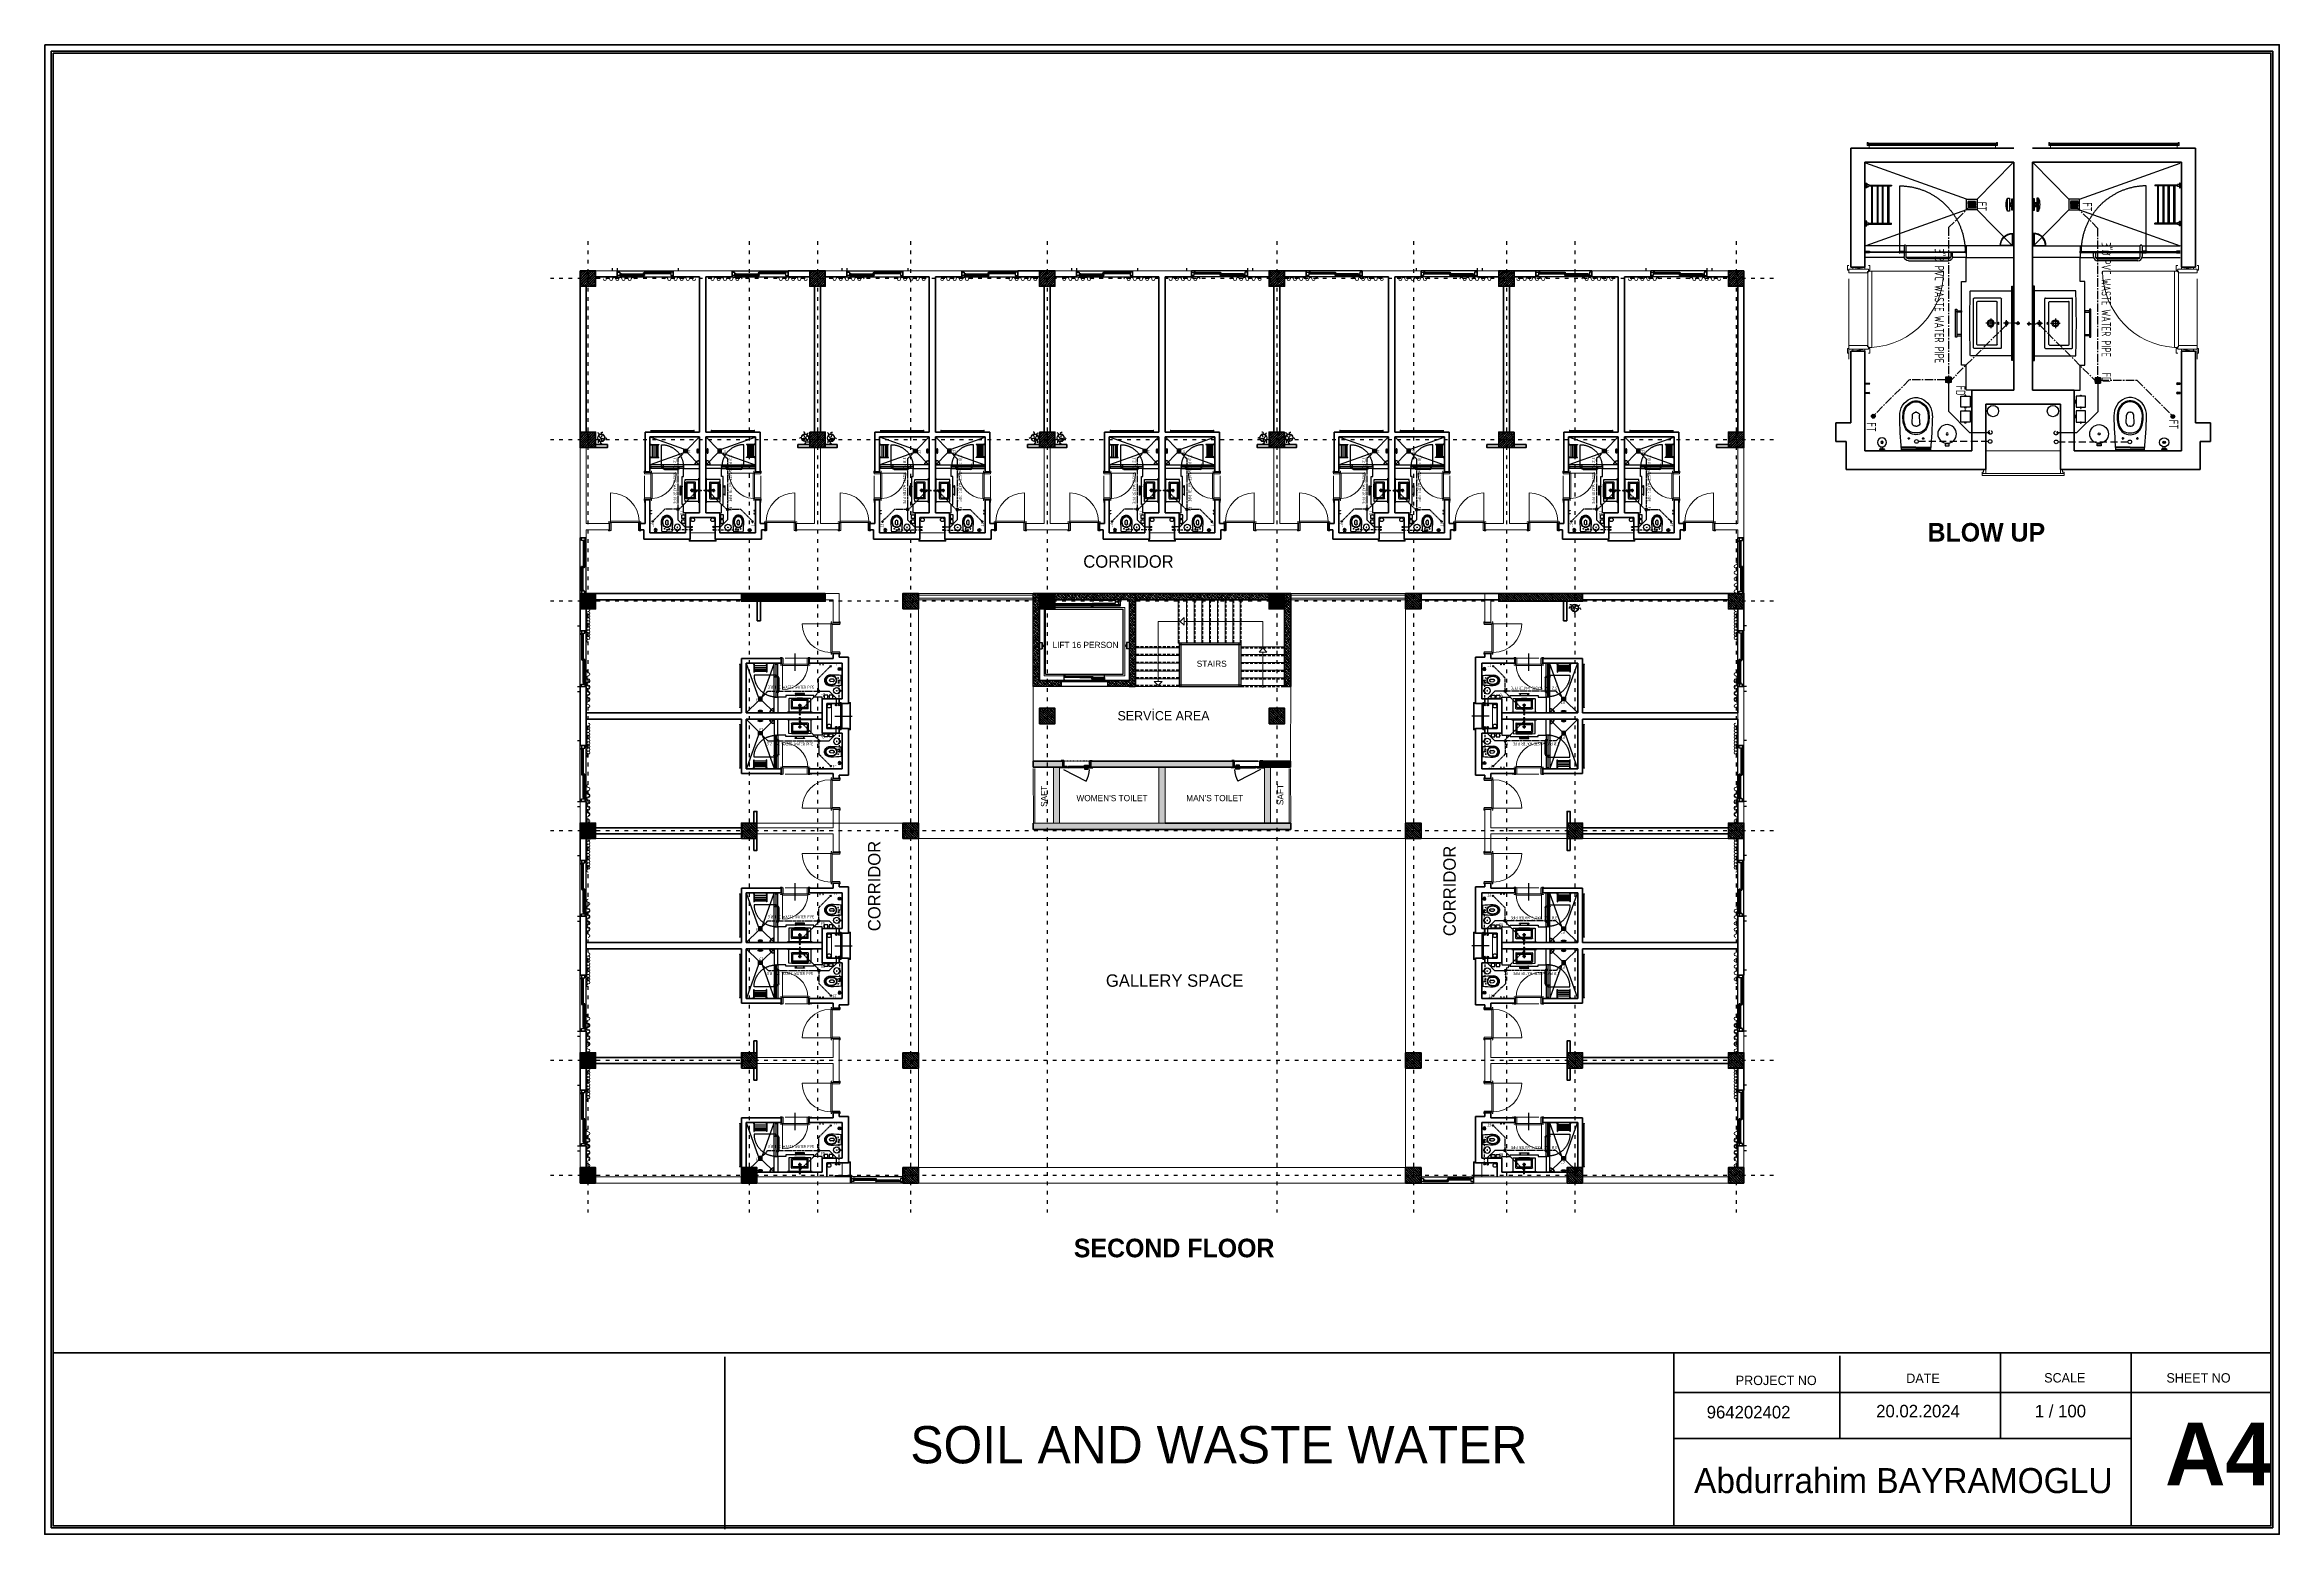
# Model space of a CAD drawing. Header units: millimetres. Extents: x 626118 to 667468, y 4481694 to 4492717.
# Drawn here: x 652093 to 659293, y 4487913 to 4492713 of the extents above; entities that cross this region are included whole.
import ezdxf

# ---------------------------------------------------------------- set-up
doc = ezdxf.new("R2010")
doc.units = ezdxf.units.MM
for name, pattern in [('ACAD_ISO03W100', [30, 12, -18]), ('CENTER2', [1.125, 0.75, -0.125, 0.125, -0.125]), ('DASHED', [19.05, 12.7, -6.35]), ('DUZ', [500, 500]), ('HIDDEN', [0.375, 0.25, -0.125]), ('HIDDEN2', [0.1875, 0.125, -0.0625])]:
    doc.linetypes.add(name, pattern=pattern)
doc.layers.get('0').update_dxf_attribs({"color": 1, "linetype": 'DUZ'})
for name, color, linetype in [('0 MC MAHAL', 94, 'Continuous'), ('3K', 4, 'Continuous'), ('a-door', 2, 'Continuous'), ('a_cam', 161, 'Continuous'), ('a_gorunus', 233, 'Continuous'), ('a_mobilya', 1, 'Continuous'), ('a_mobilya_tarama', 253, 'Continuous'), ('a_seramik', 241, 'Continuous'), ('a_seramik_tarama', 85, 'Continuous'), ('a_vitrifiye', 195, 'Continuous'), ('AGAC', 116, 'Continuous'), ('banyo_tar', 143, 'Continuous'), ('DR-SOIL PIPE', 6, 'HIDDEN'), ('DR-TEXT', 3, 'Continuous'), ('DR-WASTE PIPE', 5, 'CENTER2'), ('GOLGE', 8, 'HIDDEN'), ('GÖLGE', 8, 'DASHED'), ('KAPIACI1', 252, 'Continuous'), ('KOLTAR_F', 145, 'Continuous'), ('LOGO', 7, 'Continuous'), ('PEN', 161, 'Continuous'), ('pen.kap.olc', 205, 'Continuous'), ('PLUM FIT', 7, 'Continuous'), ('söve', 26, 'DUZ'), ('TESİSAT', 57, 'Continuous'), ('TR', 8, 'Continuous')]:
    doc.layers.add(name, color=color, linetype=linetype)
for name, color, linetype, lineweight in [('A-ANNO-PATT-4', 173, 'Continuous', 5), ('Area', 41, 'Continuous', 25), ('cam', 143, 'Continuous', 20), ('DUV', 220, 'Continuous', 50), ('DUVAR', 7, 'Continuous', 35), ('FE_MOBTEF.2', 33, 'Continuous', 18), ('FE_PERDE', 205, 'Continuous', 15), ('gor25', 142, 'Continuous', 25), ('iç duvar', 7, 'Continuous', 50), ('KAPEN', 151, 'Continuous', 9), ('KOLON_F', 3, 'Continuous', 35), ('sabt_tef', 181, 'Continuous', 30), ('YAZI', 7, 'Continuous', 15)]:
    doc.layers.add(name, color=color, linetype=linetype, lineweight=lineweight)
doc.styles.add('din.shx', font='din.shx', dxfattribs={"width": 0.7})
pattern_1 = [(135, (5158970.136, 3830310.847), (-4.4901280605, -4.4901280605), []), (135, (5158970.136, 3830315.337), (-4.4901280605, -4.4901280605), [3.175, -1.5875])]
pattern_2 = [(135, (5158970.136, 3828460.847), (-4.4901280605, -4.4901280605), []), (135, (5158970.136, 3828465.337), (-4.4901280605, -4.4901280605), [3.175, -1.5875])]
pattern_3 = [(135, (5159490.136, 3828460.847), (-4.4901280605, -4.4901280605), []), (135, (5159490.136, 3828465.337), (-4.4901280605, -4.4901280605), [3.175, -1.5875])]
pattern_4 = [(135, (5159490.136, 3830310.847), (-4.4901280605, -4.4901280605), []), (135, (5159490.136, 3830315.337), (-4.4901280605, -4.4901280605), [3.175, -1.5875])]
pattern_5 = [(135, (5158230.136, 3829570.847), (-4.4901280605, -4.4901280605), []), (135, (5158230.136, 3829575.337), (-4.4901280605, -4.4901280605), [3.175, -1.5875])]
pattern_6 = [(135, (5158970.136, 3829570.847), (-4.4901280605, -4.4901280605), []), (135, (5158970.136, 3829575.337), (-4.4901280605, -4.4901280605), [3.175, -1.5875])]
pattern_7 = [(135, (5159490.136, 3829570.847), (-4.4901280605, -4.4901280605), []), (135, (5159490.136, 3829575.337), (-4.4901280605, -4.4901280605), [3.175, -1.5875])]
pattern_8 = [(135, (5159490.136, 3829570.847), (-4.4901280605, -4.4901280605), []), (135, (5159490.136, 3829575.337), (-4.4901280605, -4.4901280605), [3.175, -1.5875])]
pattern_9 = [(135, (5158970.136, 3828830.847), (-4.4901280605, -4.4901280605), []), (135, (5158970.136, 3828835.337), (-4.4901280605, -4.4901280605), [3.175, -1.5875])]
pattern_10 = [(135, (5159490.136, 3828830.847), (-4.4901280605, -4.4901280605), []), (135, (5159490.136, 3828835.337), (-4.4901280605, -4.4901280605), [3.175, -1.5875])]
pattern_11 = [(360, (448823.1926, 4691404.8365), (8e-16, 1.5875), [])]
pattern_12 = [(45, (-6765.81, -12428.142), (-4.4901280605, 4.4901280605), []), (45, (-6761.32, -12428.142), (-4.4901280605, 4.4901280605), [3.175, -1.5875])]
pattern_13 = [(45, (-6025.81, -12428.142), (-4.4901280605, 4.4901280605), []), (45, (-6021.32, -12428.142), (-4.4901280605, 4.4901280605), [3.175, -1.5875])]
pattern_14 = [(45, (-6765.81, -12948.142), (-4.4901280605, 4.4901280605), []), (45, (-6761.32, -12948.142), (-4.4901280605, 4.4901280605), [3.175, -1.5875])]
pattern_15 = [(45, (-6025.81, -12948.142), (-4.4901280605, 4.4901280605), []), (45, (-6021.32, -12948.142), (-4.4901280605, 4.4901280605), [3.175, -1.5875])]
pattern_16 = [(45, (-5285.81, -12428.142), (-4.4901280605, 4.4901280605), []), (45, (-5281.32, -12428.142), (-4.4901280605, 4.4901280605), [3.175, -1.5875])]
pattern_17 = [(45, (-5285.81, -12948.142), (-4.4901280605, 4.4901280605), []), (45, (-5281.32, -12948.142), (-4.4901280605, 4.4901280605), [3.175, -1.5875])]

# ---------------------------------------------------------------- blocks, each defined once
blk = doc.blocks.new('GEN_BLOCK00601')
at = {"linetype": 'Continuous', "ltscale": 50}
for centre, start, end in [((50, 50), 0, 180), ((150, 50), 180, 0), ((250, 50), 0, 180), ((350, 50), 180, 0), ((450, 50), 0, 180), ((550, 50), 180, 0), ((650, 50), 0, 180), ((750, 50), 180, 0), ((850, 50), 0, 180), ((950, 50), 180, 0)]:
    blk.add_arc(centre, 50, start, end, dxfattribs=at)
for tag in ['FLOOR', 'Sfb']:
    blk.add_attdef(tag, (0, 0), '', height=1)
blk = doc.blocks.new('new block')
at = {"layer": 'KAPEN'}
for p, q in [((105202.053, 48261.86), (105202.02, 48261.86)), ((105202.053, 48261.853), (105202.053, 48261.86)), ((105202.063, 48261.853), (105202.053, 48261.853)), ((105202.063, 48261.047), (105202.063, 48261.853)), ((105201.25, 48261.04), (105202.053, 48261.04)), ((105202.053, 48261.047), (105202.063, 48261.047)), ((105202.053, 48261.04), (105202.053, 48261.047))]:
    blk.add_line(p, q, dxfattribs=at)
for points in [[(105202.02, 48261.04), (105202.02, 48261.86)], [(105202.055, 48261.92), (105202.04, 48261.92), (105202.04, 48261.87), (105202.055, 48261.87)], [(105202.225, 48261.88), (105202.225, 48261.9), (105202.095, 48261.88), (105202.095, 48261.9)], [(105202.265, 48261.92), (105202.28, 48261.92), (105202.28, 48261.87), (105202.265, 48261.87)], [(105202.055, 48260.98), (105202.04, 48260.98), (105202.04, 48261.03), (105202.055, 48261.03)], [(105202.225, 48261.02), (105202.225, 48261), (105202.095, 48261.02), (105202.095, 48261)], [(105202.265, 48260.98), (105202.28, 48260.98), (105202.28, 48261.03), (105202.265, 48261.03)]]:
    blk.add_lwpolyline(points, dxfattribs=at)
for points in [[(105202.055, 48261.88), (105202.055, 48261.855), (105202.065, 48261.855), (105202.065, 48261.84), (105202.265, 48261.84), (105202.265, 48261.88)], [(105202.055, 48261.02), (105202.055, 48261.045), (105202.065, 48261.045), (105202.065, 48261.06), (105202.265, 48261.06), (105202.265, 48261.02)]]:
    blk.add_lwpolyline(points, close=True, dxfattribs=at)
blk.add_arc((105202.071, 48261.04), 0.822, 93.6023, 180, dxfattribs=at)
blk = doc.blocks.new('K210')
for p, q in [((0.04, 0.985), (0.04, 0.032)), ((0.04, 0.032), (0.047, 0.032)), ((0.047, 0.032), (0.047, 0.022)), ((0.047, 0.022), (0.953, 0.022)), ((0.953, 0.032), (0.96, 0.032)), ((0.953, 0.022), (0.953, 0.032)), ((0.96, 0.032), (0.96, 0.065))]:
    blk.add_line(p, q)
for points in [[(-0.02, 0.03), (-0.02, 0.045), (0.03, 0.045), (0.03, 0.03)], [(0.04, 0.065), (0.96, 0.065)], [(1.02, 0.03), (1.02, 0.045), (0.97, 0.045), (0.97, 0.03)], [(-0.02, -0.23), (-0.02, -0.245), (0.03, -0.245), (0.03, -0.23)], [(0.02, -0.19), (0, -0.19), (0.02, -0.01), (0, -0.01)], [(1.02, -0.23), (1.02, -0.245), (0.97, -0.245), (0.97, -0.23)], [(0.98, -0.19), (1, -0.19), (0.98, -0.01), (1, -0.01)]]:
    blk.add_lwpolyline(points)
for points in [[(0.02, 0.03), (0.045, 0.03), (0.045, 0.02), (0.06, 0.02), (0.06, -0.23), (0.02, -0.23)], [(0.98, 0.03), (0.955, 0.03), (0.955, 0.02), (0.94, 0.02), (0.94, -0.23), (0.98, -0.23)]]:
    blk.add_lwpolyline(points, close=True)
blk.add_arc((0.04, 0.065), 0.92, 0, 90)
blk = doc.blocks.new('rgtkjıtdkfgölv')
at = {"layer": 'FE_MOBTEF.2'}
for p, q in [((104445.908, 48877.932), (104445.888, 48877.932)), ((104445.888, 48877.932), (104445.888, 48877.902)), ((104445.898, 48877.914), (104445.898, 48877.922)), ((104445.898, 48877.922), (104447.278, 48877.922)), ((104445.898, 48877.922), (104445.908, 48877.922)), ((104445.898, 48877.902), (104445.898, 48877.922)), ((104445.908, 48877.932), (104445.908, 48877.962)), ((104445.908, 48877.922), (104445.908, 48877.932)), ((104447.261, 48877.932), (104445.914, 48877.932)), ((104447.268, 48877.932), (104447.268, 48877.962)), ((104447.268, 48877.932), (104447.288, 48877.932)), ((104447.268, 48877.922), (104447.268, 48877.932)), ((104447.278, 48877.922), (104447.268, 48877.922)), ((104447.278, 48877.902), (104447.278, 48877.922)), ((104447.278, 48877.922), (104447.278, 48877.914)), ((104447.288, 48877.932), (104447.288, 48877.902)), ((104445.888, 48877.902), (104445.898, 48877.902)), ((104445.898, 48877.908), (104445.898, 48877.914)), ((104445.898, 48877.914), (104447.278, 48877.914)), ((104447.278, 48877.914), (104445.898, 48877.914)), ((104447.278, 48877.908), (104445.898, 48877.908)), ((104447.278, 48877.914), (104447.278, 48877.908)), ((104447.288, 48877.902), (104447.278, 48877.902))]:
    blk.add_line(p, q, dxfattribs=at)
blk = doc.blocks.new('urejjnjf')
at = {"layer": 'sabt_tef'}
for p, q in [((104450.066, 49042.304), (104449.756, 49042.304)), ((104449.911, 49042.284), (104449.756, 49042.284)), ((104449.911, 49042.276), (104449.756, 49042.276)), ((104449.846, 49042.184), (104449.822, 49042.184)), ((104449.834, 49042.195), (104449.834, 49042.184)), ((104449.834, 49042.173), (104449.834, 49042.184)), ((104449.911, 49042.284), (104450.066, 49042.284)), ((104449.911, 49042.276), (104450.066, 49042.276)), ((104449.976, 49042.184), (104450.001, 49042.184)), ((104449.989, 49042.195), (104449.989, 49042.184)), ((104449.989, 49042.173), (104449.989, 49042.184)), ((104449.87, 49042.02), (104449.872, 49041.935)), ((104449.911, 49042.051), (104449.9, 49042.051)), ((104449.911, 49041.901), (104449.907, 49041.901)), ((104449.907, 49041.901), (104449.911, 49041.901)), ((104449.911, 49042.051), (104449.923, 49042.051)), ((104449.915, 49041.901), (104449.911, 49041.901)), ((104449.911, 49041.901), (104449.915, 49041.901)), ((104449.953, 49042.02), (104449.95, 49041.935))]:
    blk.add_line(p, q, dxfattribs=at)
for centre, major_axis, start_param, end_param in [((104454.736, 49041.852), (3.536, 3.536), 2.265542, 2.338186), ((104449.911, 49042.014), (0.0919, 0.0919), 0.785398, 1.997007), ((104449.9, 49042.015), (-0.0778, 0.0778), -0.884575, 0.555132), ((104449.834, 49042.184), (-0.0053, 0.0053), 3.926991, 7.068583), ((104449.834, 49042.184), (0.0053, 0.0053), 2.356194, 5.497787), ((104449.911, 49042.014), (-0.0919, 0.0919), 4.286178, 5.497787), ((104449.922, 49042.015), (0.0778, 0.0778), 5.728053, 7.16776), ((104449.989, 49042.184), (-0.0053, 0.0053), 3.926991, 7.068583), ((104449.989, 49042.184), (0.0053, 0.0053), 2.356194, 5.497787), ((104445.087, 49041.852), (-3.536, 3.536), 3.944999, 4.017643), ((104449.926, 49041.931), (-0.134, 0.134), 0.731068, 1.971798), ((104450.07, 49041.955), (0.212, 0.212), 1.997007, 2.51551), ((104449.926, 49041.931), (0.109, 0.109), 2.51551, 3.542594), ((104450.07, 49041.955), (0.205, 0.205), 2.057267, 2.51551), ((104449.926, 49041.931), (-0.102, 0.102), 0.944713, 1.971798), ((104449.9, 49042.021), (0.0212, 0.0212), 0.785398, 2.385987), ((104449.907, 49041.936), (-0.0247, 0.0247), 0.815191, 2.356194), ((104449.915, 49041.936), (0.0247, 0.0247), 3.926991, 5.467994), ((104449.923, 49042.021), (-0.0212, 0.0212), 3.897198, 5.497787), ((104449.896, 49041.931), (-0.102, 0.102), 2.740591, 3.767676), ((104449.896, 49041.931), (-0.109, 0.109), 2.740591, 3.767676), ((104449.896, 49041.931), (0.134, 0.134), 4.311388, 5.552117), ((104449.752, 49041.955), (0.205, 0.205), 5.338472, 5.796715), ((104449.752, 49041.955), (0.212, 0.212), 5.338472, 5.856974), ((104449.911, 49041.894), (0.106, 0.106), 3.542594, 3.926991), ((104449.911, 49041.894), (0.0806, 0.0806), 3.542594, 3.926991), ((104449.911, 49041.894), (0.0735, 0.0735), 3.542594, 3.926991), ((104449.911, 49041.894), (-0.0735, 0.0735), 2.356194, 2.740591), ((104449.911, 49041.894), (-0.0806, 0.0806), 2.356194, 2.740591), ((104449.911, 49041.894), (-0.106, 0.106), 2.356194, 2.740591)]:
    blk.add_ellipse(centre, major_axis=major_axis, ratio=1, start_param=start_param, end_param=end_param, dxfattribs=at)
blk = doc.blocks.new('sj4rıekfsdöşlçdoeköd')
blk.add_line((104449.338, 48901.752), (104449.338, 48901.767))
at = {"layer": 'a_cam'}
for p, q in [((104448.32, 48901.126), (104448.32, 48901.118)), ((104448.668, 48901.126), (104448.32, 48901.126)), ((104448.32, 48901.118), (104448.668, 48901.118)), ((104448.668, 48901.118), (104448.668, 48901.126)), ((104448.686, 48901.126), (104448.686, 48901.118)), ((104449.378, 48901.126), (104448.686, 48901.126)), ((104448.686, 48901.118), (104449.378, 48901.118)), ((104449.378, 48901.118), (104449.378, 48901.126))]:
    blk.add_line(p, q, dxfattribs=at)
at = {"layer": 'a_gorunus'}
for p, q in [((104448.724, 48901.18), (104448.312, 48901.18)), ((104448.723, 48901.056), (104448.312, 48901.056)), ((104449.388, 48901.056), (104448.743, 48901.056)), ((104449.221, 48901.18), (104448.746, 48901.18)), ((104449.388, 48901.18), (104449.242, 48901.18))]:
    blk.add_line(p, q, dxfattribs=at)
at = {"layer": 'a_mobilya'}
for p, q in [((104448.768, 48901.215), (104449.198, 48901.215)), ((104448.723, 48901.126), (104448.723, 48901.17)), ((104448.723, 48901.055), (104448.723, 48901.118)), ((104448.743, 48901.17), (104448.743, 48901.126)), ((104448.743, 48901.118), (104448.743, 48901.055)), ((104449.198, 48901.195), (104448.768, 48901.195)), ((104449.223, 48901.126), (104449.223, 48901.17)), ((104449.243, 48901.17), (104449.243, 48901.126))]:
    blk.add_line(p, q, dxfattribs=at)
for centre, major_axis, start_param, end_param in [((104448.768, 48901.17), (0.0318, 0.0318), 0.785398, 2.356194), ((104449.198, 48901.17), (-0.0318, 0.0318), 3.926991, 5.497787), ((104448.733, 48901.055), (0.00707, 0.00707), 2.356194, 5.497787), ((104448.768, 48901.17), (0.0177, 0.0177), 0.785398, 2.356194), ((104449.198, 48901.17), (-0.0177, 0.0177), 3.926991, 5.497787)]:
    blk.add_ellipse(centre, major_axis=major_axis, ratio=1, start_param=start_param, end_param=end_param, dxfattribs=at)
at = {"layer": 'a_mobilya_tarama', "linetype": 'HIDDEN2', "ltscale": 200}
for p, q in [((104449.393, 48900.67), (104448.312, 48901.056)), ((104449.508, 48900.67), (104449.888, 48901.056)), ((104449.393, 48900.555), (104448.312, 48900.168)), ((104449.41, 48900.626), (104449.41, 48900.621)), ((104449.49, 48900.626), (104449.41, 48900.626)), ((104449.41, 48900.621), (104449.49, 48900.621)), ((104449.41, 48900.603), (104449.41, 48900.598)), ((104449.49, 48900.603), (104449.41, 48900.603)), ((104449.41, 48900.598), (104449.49, 48900.598)), ((104449.41, 48900.592), (104449.41, 48900.587)), ((104449.49, 48900.592), (104449.41, 48900.592)), ((104449.41, 48900.587), (104449.49, 48900.587)), ((104449.41, 48900.58), (104449.41, 48900.575)), ((104449.49, 48900.58), (104449.41, 48900.58)), ((104449.41, 48900.575), (104449.49, 48900.575)), ((104449.411, 48900.65), (104449.411, 48900.645)), ((104449.491, 48900.65), (104449.411, 48900.65)), ((104449.411, 48900.645), (104449.491, 48900.645)), ((104449.411, 48900.638), (104449.411, 48900.633)), ((104449.491, 48900.638), (104449.411, 48900.638)), ((104449.411, 48900.633), (104449.491, 48900.633)), ((104449.411, 48900.615), (104449.411, 48900.61)), ((104449.491, 48900.615), (104449.411, 48900.615)), ((104449.411, 48900.61), (104449.491, 48900.61)), ((104449.49, 48900.621), (104449.49, 48900.626)), ((104449.49, 48900.598), (104449.49, 48900.603)), ((104449.49, 48900.587), (104449.49, 48900.592)), ((104449.49, 48900.575), (104449.49, 48900.58)), ((104449.491, 48900.645), (104449.491, 48900.65)), ((104449.491, 48900.633), (104449.491, 48900.638)), ((104449.491, 48900.61), (104449.491, 48900.615)), ((104449.508, 48900.555), (104449.888, 48900.168))]:
    blk.add_line(p, q, dxfattribs=at)
at = {"layer": 'a_seramik'}
for p, q in [((104449.388, 48902.606), (104449.388, 48902.337)), ((104449.45, 48902.606), (104449.388, 48902.606)), ((104449.338, 48902.337), (104449.338, 48901.437)), ((104449.388, 48902.337), (104449.338, 48902.337)), ((104449.338, 48901.437), (104449.388, 48901.437)), ((104449.388, 48901.437), (104449.388, 48901.18)), ((104449.388, 48901.18), (104449.9, 48901.18)), ((104449.388, 48901.056), (104449.388, 48901.18)), ((104449.9, 48901.056), (104449.388, 48901.056))]:
    blk.add_line(p, q, dxfattribs=at)
at = {"layer": 'a_seramik_tarama'}
for p, q in [((104448.85, 48901.18), (104448.85, 48901.195)), ((104449.15, 48901.18), (104449.15, 48901.195))]:
    blk.add_line(p, q, dxfattribs=at)
at = {"layer": 'a_vitrifiye'}
for p, q in [((104449.888, 48901.487), (104449.888, 48902.287)), ((104448.352, 48901.129), (104448.312, 48901.129)), ((104448.312, 48901.114), (104448.352, 48901.114)), ((104448.315, 48901.126), (104448.352, 48901.126)), ((104448.352, 48901.117), (104448.315, 48901.117)), ((104448.352, 48901.126), (104448.352, 48901.129)), ((104448.352, 48901.114), (104448.352, 48901.117)), ((104448.668, 48901.129), (104448.678, 48901.129)), ((104448.668, 48901.114), (104448.668, 48901.129)), ((104448.678, 48901.114), (104448.668, 48901.114)), ((104448.678, 48901.129), (104448.678, 48901.114)), ((104448.678, 48901.114), (104448.718, 48901.114)), ((104448.681, 48901.117), (104448.681, 48901.126)), ((104448.681, 48901.126), (104448.718, 48901.126)), ((104448.718, 48901.117), (104448.681, 48901.117)), ((104449.378, 48901.129), (104449.378, 48901.114)), ((104449.378, 48901.129), (104449.378, 48901.114)), ((104449.388, 48901.129), (104449.378, 48901.129)), ((104449.378, 48901.114), (104449.388, 48901.114)), ((104449.388, 48901.129), (104449.388, 48901.114)), ((104449.388, 48901.114), (104449.388, 48901.129))]:
    blk.add_line(p, q, dxfattribs=at)
at = {"layer": 'a_vitrifiye', "linetype": 'HIDDEN', "ltscale": 10}
for p, q in [((104448.678, 48901.129), (104448.678, 48900.411)), ((104448.718, 48901.129), (104448.678, 48901.129))]:
    blk.add_line(p, q, dxfattribs=at)
at = {"layer": 'a_vitrifiye', "linetype": 'HIDDEN'}
for p, q in [((104448.718, 48901.129), (104448.718, 48901.126)), ((104448.718, 48901.114), (104448.718, 48901.117))]:
    blk.add_line(p, q, dxfattribs=at)
at = {"layer": 'a_vitrifiye', "linetype": 'HIDDEN', "ltscale": 10}
blk.add_ellipse((104448.672, 48901.117), major_axis=(-0.499, 0.499), ratio=1, start_param=2.364699, end_param=3.928437, dxfattribs=at)
at = {"layer": 'sabt_tef'}
for p, q in [((104448.457, 48903.238), (104448.457, 48903.244)), ((104448.512, 48903.244), (104448.457, 48903.244)), ((104448.512, 48903.238), (104448.457, 48903.238)), ((104448.46, 48903.234), (104448.46, 48903.238)), ((104448.46, 48903.234), (104448.509, 48903.234)), ((104448.475, 48903.232), (104448.475, 48903.214)), ((104448.495, 48903.232), (104448.495, 48903.214)), ((104448.509, 48903.234), (104448.509, 48903.238)), ((104448.512, 48903.238), (104448.512, 48903.244)), ((104449.162, 48903.202), (104449.205, 48903.202)), ((104449.162, 48903.181), (104449.162, 48903.202)), ((104449.205, 48903.181), (104449.162, 48903.181)), ((104449.205, 48903.202), (104449.205, 48903.181)), ((104449.43, 48902.949), (104449.33, 48902.949)), ((104449.33, 48902.949), (104449.33, 48902.829)), ((104449.375, 48902.959), (104449.375, 48902.949)), ((104449.385, 48902.959), (104449.375, 48902.959)), ((104449.375, 48902.949), (104449.385, 48902.949)), ((104449.385, 48902.949), (104449.385, 48902.959)), ((104449.43, 48902.829), (104449.43, 48902.949)), ((104449.43, 48902.892), (104449.435, 48902.892)), ((104449.435, 48902.887), (104449.43, 48902.887)), ((104449.435, 48902.904), (104449.445, 48902.904)), ((104449.435, 48902.874), (104449.435, 48902.904)), ((104449.435, 48902.892), (104449.435, 48902.887)), ((104449.445, 48902.904), (104449.445, 48902.874)), ((104448.312, 48902.641), (104448.312, 48902.631)), ((104448.342, 48902.641), (104448.312, 48902.641)), ((104448.342, 48902.641), (104448.342, 48902.645)), ((104449.33, 48902.829), (104449.43, 48902.829)), ((104449.43, 48902.789), (104449.33, 48902.789)), ((104449.33, 48902.789), (104449.33, 48902.669)), ((104449.33, 48902.669), (104449.43, 48902.669)), ((104449.375, 48902.829), (104449.385, 48902.829)), ((104449.375, 48902.819), (104449.375, 48902.829)), ((104449.385, 48902.819), (104449.375, 48902.819)), ((104449.375, 48902.799), (104449.375, 48902.789)), ((104449.385, 48902.799), (104449.375, 48902.799)), ((104449.375, 48902.789), (104449.385, 48902.789)), ((104449.375, 48902.669), (104449.385, 48902.669)), ((104449.375, 48902.659), (104449.375, 48902.669)), ((104449.385, 48902.659), (104449.375, 48902.659)), ((104449.385, 48902.829), (104449.385, 48902.819)), ((104449.385, 48902.789), (104449.385, 48902.799)), ((104449.385, 48902.669), (104449.385, 48902.659)), ((104449.43, 48902.669), (104449.43, 48902.789)), ((104449.43, 48902.732), (104449.435, 48902.732)), ((104449.435, 48902.727), (104449.43, 48902.727)), ((104449.445, 48902.874), (104449.435, 48902.874)), ((104449.435, 48902.744), (104449.445, 48902.744)), ((104449.435, 48902.714), (104449.435, 48902.744)), ((104449.435, 48902.732), (104449.435, 48902.727)), ((104449.445, 48902.714), (104449.435, 48902.714)), ((104449.445, 48902.744), (104449.445, 48902.714)), ((104448.312, 48902.631), (104448.342, 48902.631)), ((104448.312, 48902.541), (104448.312, 48902.531)), ((104448.342, 48902.541), (104448.312, 48902.541)), ((104448.312, 48902.531), (104448.342, 48902.531)), ((104448.342, 48902.627), (104448.342, 48902.631)), ((104448.342, 48902.541), (104448.342, 48902.545)), ((104448.342, 48902.527), (104448.342, 48902.531)), ((104449.881, 48902.237), (104449.44, 48902.237)), ((104449.878, 48902.287), (104449.878, 48901.487)), ((104449.888, 48902.287), (104449.878, 48902.287)), ((104449.888, 48901.544), (104449.888, 48902.23)), ((104449.273, 48902.037), (104449.273, 48901.737)), ((104449.288, 48902.037), (104449.273, 48902.037)), ((104449.288, 48901.737), (104449.288, 48902.037)), ((104449.288, 48902.007), (104449.288, 48902.022)), ((104449.288, 48902.022), (104449.338, 48902.022)), ((104449.338, 48902.007), (104449.288, 48902.007)), ((104449.468, 48902.15), (104449.468, 48901.624)), ((104449.761, 48902.157), (104449.475, 48902.157)), ((104449.504, 48902.114), (104449.504, 48901.66)), ((104449.716, 48902.121), (104449.511, 48902.121)), ((104449.653, 48901.835), (104449.653, 48901.94)), ((104449.723, 48902.114), (104449.723, 48901.66)), ((104449.768, 48902.15), (104449.768, 48901.624)), ((104449.273, 48901.737), (104449.288, 48901.737)), ((104449.288, 48901.767), (104449.288, 48901.752)), ((104449.338, 48901.767), (104449.288, 48901.767)), ((104449.288, 48901.752), (104449.338, 48901.752)), ((104449.706, 48901.887), (104449.601, 48901.887)), ((104449.856, 48901.887), (104449.791, 48901.887)), ((104449.823, 48901.92), (104449.823, 48901.854)), ((104449.44, 48901.537), (104449.881, 48901.537)), ((104449.761, 48901.617), (104449.475, 48901.617)), ((104449.716, 48901.653), (104449.511, 48901.653)), ((104449.878, 48901.487), (104449.888, 48901.487)), ((104449.888, 48901.056), (104449.754, 48901.056)), ((104449.883, 48901.051), (104449.759, 48901.051)), ((104449.883, 48900.927), (104449.883, 48901.051)), ((104449.888, 48900.922), (104449.888, 48901.056)), ((104448.312, 48900.792), (104448.312, 48900.842)), ((104448.312, 48900.842), (104448.322, 48900.842)), ((104448.322, 48900.792), (104448.312, 48900.792)), ((104448.322, 48900.842), (104448.322, 48900.792)), ((104448.322, 48900.827), (104448.342, 48900.827)), ((104448.322, 48900.807), (104448.342, 48900.807)), ((104448.342, 48900.827), (104448.342, 48900.807)), ((104448.342, 48900.822), (104448.587, 48900.822)), ((104448.342, 48900.812), (104448.587, 48900.812)), ((104448.372, 48900.812), (104448.382, 48900.812)), ((104448.372, 48900.412), (104448.372, 48900.812)), ((104448.382, 48900.812), (104448.382, 48900.412)), ((104448.432, 48900.812), (104448.442, 48900.812)), ((104448.432, 48900.412), (104448.432, 48900.812)), ((104448.442, 48900.812), (104448.442, 48900.412)), ((104448.487, 48900.812), (104448.497, 48900.812)), ((104448.487, 48900.412), (104448.487, 48900.812)), ((104448.497, 48900.812), (104448.497, 48900.412)), ((104448.557, 48900.812), (104448.547, 48900.812)), ((104448.547, 48900.812), (104448.547, 48900.412)), ((104448.557, 48900.412), (104448.557, 48900.812)), ((104448.587, 48900.822), (104448.587, 48900.812)), ((104449.393, 48900.67), (104449.393, 48900.555)), ((104449.508, 48900.67), (104449.393, 48900.67)), ((104449.393, 48900.555), (104449.508, 48900.555)), ((104449.508, 48900.555), (104449.508, 48900.67)), ((104449.853, 48900.682), (104449.833, 48900.682)), ((104449.833, 48900.682), (104449.833, 48900.542)), ((104449.853, 48900.682), (104449.833, 48900.682)), ((104449.833, 48900.542), (104449.853, 48900.542)), ((104449.833, 48900.542), (104449.853, 48900.542)), ((104449.853, 48900.617), (104449.853, 48900.682)), ((104449.853, 48900.542), (104449.853, 48900.682)), ((104449.865, 48900.617), (104449.853, 48900.617)), ((104449.865, 48900.617), (104449.853, 48900.617)), ((104449.853, 48900.542), (104449.853, 48900.607)), ((104449.853, 48900.607), (104449.865, 48900.607)), ((104449.853, 48900.607), (104449.865, 48900.607)), ((104449.858, 48900.632), (104449.858, 48900.617)), ((104449.878, 48900.632), (104449.858, 48900.632)), ((104449.858, 48900.607), (104449.858, 48900.592)), ((104449.858, 48900.592), (104449.878, 48900.592)), ((104449.888, 48900.624), (104449.863, 48900.624)), ((104449.863, 48900.624), (104449.863, 48900.622)), ((104449.863, 48900.622), (104449.863, 48900.624)), ((104449.863, 48900.624), (104449.888, 48900.624)), ((104449.863, 48900.622), (104449.873, 48900.622)), ((104449.883, 48900.622), (104449.863, 48900.622)), ((104449.873, 48900.602), (104449.863, 48900.602)), ((104449.863, 48900.602), (104449.863, 48900.6)), ((104449.863, 48900.6), (104449.863, 48900.602)), ((104449.863, 48900.602), (104449.883, 48900.602)), ((104449.863, 48900.6), (104449.888, 48900.6)), ((104449.888, 48900.6), (104449.863, 48900.6)), ((104449.878, 48900.672), (104449.878, 48900.624)), ((104449.888, 48900.672), (104449.878, 48900.672)), ((104449.878, 48900.624), (104449.878, 48900.632)), ((104449.878, 48900.592), (104449.878, 48900.6)), ((104449.878, 48900.6), (104449.878, 48900.552)), ((104449.878, 48900.552), (104449.888, 48900.552)), ((104449.883, 48900.602), (104449.883, 48900.622)), ((104449.888, 48900.552), (104449.888, 48900.672)), ((104449.888, 48900.6), (104449.888, 48900.624)), ((104449.888, 48900.624), (104449.888, 48900.6)), ((104448.312, 48900.432), (104448.312, 48900.382)), ((104448.322, 48900.432), (104448.312, 48900.432)), ((104448.312, 48900.382), (104448.322, 48900.382)), ((104448.322, 48900.382), (104448.322, 48900.432)), ((104448.322, 48900.417), (104448.342, 48900.417)), ((104448.322, 48900.397), (104448.342, 48900.397)), ((104448.342, 48900.397), (104448.342, 48900.417)), ((104448.342, 48900.412), (104448.587, 48900.412)), ((104448.342, 48900.402), (104448.587, 48900.402)), ((104448.382, 48900.412), (104448.372, 48900.412)), ((104448.442, 48900.412), (104448.432, 48900.412)), ((104448.497, 48900.412), (104448.487, 48900.412)), ((104448.547, 48900.412), (104448.557, 48900.412)), ((104448.587, 48900.402), (104448.587, 48900.412))]:
    blk.add_line(p, q, dxfattribs=at)
for centre, major_axis, ratio, start_param, end_param in [((104448.485, 48903.166), (0.0346, 0.0346), 1, 0.785398, 7.068583), ((104448.485, 48903.166), (0.0099, 0.0099), 1, 0.785398, 7.068583), ((104448.485, 48903.166), (-0.00707, 0.00707), 1, -0.785398, 5.497787), ((104449.184, 48903.076), (-0.0708, 0.0708), 1, -0.785398, 5.497787), ((104449.184, 48903.076), (0.00765, 0.00765), 1, 0.785398, 7.068583), ((104448.342, 48902.636), (0.00636, 0.00636), 1, 3.926991, 7.068583), ((104448.342, 48902.536), (0.00636, 0.00636), 1, 3.926991, 7.068583), ((104461.193, 48901.887), (8.319, 8.319), 1, 2.327015, 2.385374), ((104449.44, 48902.23), (-0.00495, 0.00495), 1, -0.785398, 0.751244), ((104449.881, 48902.23), (-0.00495, 0.00495), 1, 3.926991, 5.497787), ((104449.475, 48902.15), (-0.00495, 0.00495), 1, -0.785398, 0.785398), ((104449.511, 48902.114), (-0.00495, 0.00495), 1, -0.785398, 0.785398), ((104449.653, 48901.887), (0.0265, 0.0265), 1, 3.926991, 10.210176), ((104449.716, 48902.114), (-0.00495, 0.00495), 1, 3.926991, 5.497787), ((104449.761, 48902.15), (-0.00495, 0.00495), 1, 3.926991, 5.497787), ((104449.653, 48901.887), (0.0184, 0.0184), 1, 3.926991, 10.210176), ((104449.737, 48901.887), (0, 0.0123), 0.321168, 0, 6.283185), ((104449.823, 48901.887), (0.0124, 0.0124), 1, 3.926991, 10.210176), ((104449.44, 48901.544), (-0.00495, 0.00495), 1, 0.819553, 2.356194), ((104449.475, 48901.624), (0.00495, 0.00495), 1, 2.356194, 3.926991), ((104449.511, 48901.66), (0.00495, 0.00495), 1, 2.356194, 3.926991), ((104449.716, 48901.66), (0.00495, 0.00495), 1, 3.926991, 5.497787), ((104449.761, 48901.624), (0.00495, 0.00495), 1, 3.926991, 5.497787), ((104449.881, 48901.544), (0.00495, 0.00495), 1, 3.926991, 5.497787), ((104449.884, 48901.052), (-0.0917, 0.0917), 1, 0.751374, 2.390218), ((104449.884, 48901.052), (-0.0882, 0.0882), 1, 0.790124, 2.351469), ((104449.989, 48900.612), (0.121, 0.121), 1, 1.934008, 2.778381), ((104449.989, 48900.612), (0.121, 0.121), 1, 1.934008, 2.778381), ((104449.873, 48900.612), (0.00707, 0.00707), 1, 0.785398, 7.068583), ((104449.873, 48900.612), (-0.00707, 0.00707), 1, -0.785398, 0.261799), ((104449.873, 48900.612), (0.00707, 0.00707), 1, 2.879793, 3.926991)]:
    blk.add_ellipse(centre, major_axis=major_axis, ratio=ratio, start_param=start_param, end_param=end_param, dxfattribs=at)
at = {"layer": '0 MC MAHAL'}
blk.add_blockref('urejjnjf', (-1.061, -139.06), dxfattribs=at)
blk = doc.blocks.new('FD')
at = {"layer": 'PLUM FIT'}
h = blk.add_hatch(dxfattribs=at)
h.set_pattern_fill('NET', color=56, scale=7.714286, angle=90, style=0)
h.set_pattern_definition([(90, (7609.1601, 24196.6292), (0.964285714, -1e-13), []), (360, (7609.1601, 24196.6292), (-1e-13, -0.964285714), [])])
h.paths.add_polyline_path([(-1.9, 0, 1), (1.9, 0, 1)])
at = {"layer": 'PLUM FIT', "color": 1}
for p, q in [((-2.9, 2.9), (2.9, 2.9)), ((-2.9, 2.9), (-2.9, -2.9)), ((2.9, 2.9), (2.9, -2.9)), ((-2.9, -2.9), (2.9, -2.9))]:
    blk.add_line(p, q, dxfattribs=at)
for radius in [2.89, 1.93]:
    blk.add_circle((0, 0), radius, dxfattribs=at)
blk = doc.blocks.new('A$C08e6b166')
at = {"layer": 'PLUM FIT'}
h = blk.add_hatch(dxfattribs=at)
h.set_pattern_fill('NET', color=56, scale=8, angle=180.0273, style=0)
h.set_pattern_definition([(180.0273206, (-24864.2387, 8035.8805), (-0.000476835, 0.999999887), []), (90.0273206, (-24864.2387, 8035.8805), (0.999999887, 0.000476835), [])])
h.paths.add_polyline_path([(232.3, 154.9, 1), (232.3, 158.9, 1)])
h = blk.add_hatch(dxfattribs=at)
h.set_pattern_fill('NET', color=56, scale=8, angle=180.0273, style=0)
h.set_pattern_definition([(180.0273206, (-25091.6204, 7930.2092), (-0.000476835, 0.999999887), []), (90.0273206, (-25091.6204, 7930.2092), (0.999999887, 0.000476835), [])])
h.paths.add_polyline_path([(4.9, 49.2, 1), (4.9, 53.2, 1)])
at = {"layer": 'DR-SOIL PIPE', "ltscale": 30}
blk.add_line((259.5, 33.6, 0), (259.5, 108.6, 0), dxfattribs=at)
at = {"layer": 'DR-SOIL PIPE', "linetype": 'Continuous', "ltscale": 20}
for centre in [(259.5, 110.6, 0), (259.5, 31.6, 0)]:
    blk.add_circle(centre, 2, dxfattribs=at)
at = {"layer": 'DR-WASTE PIPE', "ltscale": 12}
for p, q in [((193.3, 118.3, 0), (230.8, 155.8, 0)), ((193.3, 79.3, 0), (193.3, 118.3, 0)), ((4.9, 51, 0), (29.8, 76, 0)), ((29.8, 76, 0), (190.3, 76, 0)), ((132.8, 12.6, 0), (193.3, 73.1, 0)), ((132.8, 1.1, 0), (132.8, 12.6, 0))]:
    blk.add_line(p, q, dxfattribs=at)
at = {"layer": 'DR-WASTE PIPE', "linetype": 'Continuous', "ltscale": 12}
for p, q in [((196.3, 76.3, 0), (227.1, 76.3, 0)), ((249.8, 53.5, 0), (227.1, 76.3, 0)), ((249.8, 53.5, 0), (249.8, 31.8, 0))]:
    blk.add_line(p, q, dxfattribs=at)
at = {"layer": 'DR-WASTE PIPE', "color": 1, "linetype": 'CENTER2'}
for p, q in [((130.5, 2.2, 0), (135, 2.2, 0)), ((132.8, 4.5, 0), (132.8, 0, 0))]:
    blk.add_line(p, q, dxfattribs=at)
at = {"layer": 'DR-WASTE PIPE', "ltscale": 12}
blk.add_circle((249.9, 31.4, 0), 2, dxfattribs=at)
at = {"layer": 'DR-WASTE PIPE', "color": 1, "linetype": 'Continuous'}
blk.add_circle((132.8, 2.2, 0), 1.14, dxfattribs=at)
at = {"layer": 'PLUM FIT', "color": 1}
for centre in [(232.3, 156.9, 0), (4.9, 51.2)]:
    blk.add_circle(centre, 2, dxfattribs=at)
at = {"layer": 'DR-WASTE PIPE', "xscale": 1.037037037312984, "yscale": 1.037037037312984, "zscale": 1.037037037312984, "rotation": 90.02732063688403}
blk.add_blockref('FD', (193.3, 76.3, 0), dxfattribs=at)
at = {"layer": 'DR-TEXT', "char_height": 10, "width": 48.765, "attachment_point": 1, "rotation": 0.0273, "style": 'din.shx'}
for s, insert in [('FT', (235.8, 162.7, 11.1)), ('FD', (185, 90.6, 11.1)), ('FT', (2.1, 70, 11.1))]:
    blk.add_mtext(s, dxfattribs=dict(at, insert=insert))
at = {"layer": 'DR-TEXT', "insert": (168.3, 80.3), "char_height": 10, "width": 168.339, "attachment_point": 9, "style": 'din.shx'}
blk.add_mtext('3"%%C PVC WASTE WATER PIPE ', dxfattribs=at)
blk = doc.blocks.new('A$Ce8a2d78a')
at = {"layer": 'PLUM FIT'}
h = blk.add_hatch(dxfattribs=at)
h.set_pattern_fill('NET', color=56, scale=8, angle=180.0273, style=0)
h.set_pattern_definition([(180.0273206, (-25093.763, 8008.5444), (-0.000476835, 0.999999887), []), (90.0273206, (-25093.763, 8008.5444), (0.999999887, 0.000476835), [])])
h.paths.add_polyline_path([(2.8, 114.8, -1), (2.8, 110.8, -1)])
h = blk.add_hatch(dxfattribs=at)
h.set_pattern_fill('NET', color=56, scale=8, angle=180.0273, style=0)
h.set_pattern_definition([(180.0273206, (-24866.3813, 8114.2158), (-0.000476835, 0.999999887), []), (90.0273206, (-24866.3813, 8114.2158), (0.999999887, 0.000476835), [])])
h.paths.add_polyline_path([(230.2, 9.1, -1), (230.2, 5.1, -1)])
at = {"layer": 'DR-SOIL PIPE', "ltscale": 30}
blk.add_line((257.4, 130.5, 0), (257.4, 55.4, 0), dxfattribs=at)
at = {"layer": 'DR-SOIL PIPE', "linetype": 'Continuous', "ltscale": 20}
for centre in [(257.4, 132.5, 0), (257.4, 53.4, 0)]:
    blk.add_circle(centre, 2, dxfattribs=at)
at = {"layer": 'DR-WASTE PIPE', "color": 1, "linetype": 'CENTER2'}
for p, q in [((128.1, 162.4, 0), (132.6, 162.4, 0)), ((130.5, 160.2, 0), (130.5, 164.7, 0))]:
    blk.add_line(p, q, dxfattribs=at)
at = {"layer": 'DR-WASTE PIPE', "ltscale": 12}
for p, q in [((130.5, 163.6, 0), (130.5, 152.1, 0)), ((130.7, 151.4), (191.2, 90.9)), ((2.7, 113), (27.7, 88)), ((27.7, 88, 0), (188.1, 88, 0)), ((191.2, 84.8, 0), (191.2, 45.7, 0)), ((191.2, 45.7), (228.7, 8.2))]:
    blk.add_line(p, q, dxfattribs=at)
at = {"layer": 'DR-WASTE PIPE', "linetype": 'Continuous', "ltscale": 12}
for p, q in [((247.7, 110.5), (247.7, 132.2)), ((247.7, 110.5), (224.9, 87.8)), ((194.2, 87.8, 0), (224.9, 87.8, 0))]:
    blk.add_line(p, q, dxfattribs=at)
at = {"layer": 'DR-WASTE PIPE', "color": 1, "linetype": 'Continuous'}
blk.add_circle((130.5, 162.4, 0), 1.14, dxfattribs=at)
at = {"layer": 'DR-WASTE PIPE', "ltscale": 12}
blk.add_circle((247.7, 132.7, 0), 2, dxfattribs=at)
at = {"layer": 'PLUM FIT', "color": 1}
for centre in [(2.8, 112.8, 0), (230.2, 7.1, 0)]:
    blk.add_circle(centre, 2, dxfattribs=at)
at = {"layer": 'DR-WASTE PIPE', "xscale": -1.037037037312984, "yscale": 1.037037037312984, "zscale": 1.037037037312984, "rotation": 89.97267936311599}
blk.add_blockref('FD', (191.2, 87.8, 0), dxfattribs=at)
at = {"layer": 'DR-TEXT', "char_height": 10, "width": 48.765, "attachment_point": 1, "rotation": 0.0273, "style": 'din.shx'}
for s, insert in [('FT', (0, 128.7, 11.1)), ('FD', (197.3, 105.8, 11.1)), ('FT', (236.9, 10, 11.1))]:
    blk.add_mtext(s, dxfattribs=dict(at, insert=insert))
at = {"layer": 'DR-TEXT', "insert": (173.4, 73, 0), "char_height": 10, "width": 168.339, "attachment_point": 9, "style": 'din.shx'}
blk.add_mtext('3"%%C PVC WASTE WATER PIPE ', dxfattribs=at)
blk = doc.blocks.new('A$Cb4876448')
at = {"layer": 'PLUM FIT'}
h = blk.add_hatch(dxfattribs=at)
h.set_pattern_fill('NET', color=56, scale=8, angle=180.02732, style=0)
h.set_pattern_definition([(180.0273206, (-24856.044, 8052.0445), (-0.000476835, 0.999999887), []), (90.0273206, (-24856.044, 8052.0445), (0.999999887, 0.000476835), [])])
h.paths.add_polyline_path([(240.5, 155.5, 1), (240.5, 159.5, 1)])
h = blk.add_hatch(dxfattribs=at)
h.set_pattern_fill('NET', color=56, scale=8, angle=180.02732, style=0)
h.set_pattern_definition([(180.0273206, (-25083.4258, 7946.3732), (-0.000476835, 0.999999887), []), (90.0273206, (-25083.4258, 7946.3732), (0.999999887, 0.000476835), [])])
h.paths.add_polyline_path([(13.1, 49.8, 1), (13.1, 53.8, 1)])
at = {"layer": 'DR-SOIL PIPE', "ltscale": 30}
blk.add_line((267.7, 34.2, 0), (267.7, 109.2, 0), dxfattribs=at)
at = {"layer": 'DR-SOIL PIPE', "linetype": 'Continuous', "ltscale": 20}
for centre in [(267.7, 111.2, 0), (267.7, 32.2, 0)]:
    blk.add_circle(centre, 2, dxfattribs=at)
at = {"layer": 'DR-WASTE PIPE', "ltscale": 12}
for p, q in [((201.5, 118.9), (239, 156.4)), ((13.1, 51.7), (38, 76.6)), ((38, 76.6, 0), (198.5, 76.6, 0)), ((141, 13.2), (201.5, 73.7)), ((201.5, 79.9, 0), (201.5, 118.9, 0)), ((140.8, 1.1, 0), (140.8, 12.6, 0))]:
    blk.add_line(p, q, dxfattribs=at)
at = {"layer": 'DR-WASTE PIPE', "linetype": 'Continuous', "ltscale": 12}
for p, q in [((204.5, 76.9, 0), (235.3, 76.9, 0)), ((258, 54.2), (235.3, 76.9)), ((258, 54.2), (258, 32.5))]:
    blk.add_line(p, q, dxfattribs=at)
at = {"layer": 'DR-WASTE PIPE', "color": 1, "linetype": 'CENTER2'}
for p, q in [((138.5, 2.2, 0), (142.9, 2.2, 0)), ((140.8, 4.5, 0), (140.8, 0, 0))]:
    blk.add_line(p, q, dxfattribs=at)
at = {"layer": 'DR-WASTE PIPE', "color": 1, "linetype": 'Continuous'}
blk.add_circle((140.8, 2.2, 0), 1.14, dxfattribs=at)
at = {"layer": 'DR-WASTE PIPE', "ltscale": 12}
blk.add_circle((258.1, 32, 0), 2, dxfattribs=at)
at = {"layer": 'PLUM FIT', "color": 1}
for centre in [(240.5, 157.5, 0), (13.1, 51.8, 0)]:
    blk.add_circle(centre, 2, dxfattribs=at)
at = {"layer": 'DR-WASTE PIPE', "xscale": 1.037037037312984, "yscale": 1.037037037312984, "zscale": 1.037037037312984, "rotation": 90.02732063688404}
blk.add_blockref('FD', (201.5, 76.9, 0), dxfattribs=at)
at = {"layer": 'DR-TEXT', "char_height": 10, "width": 48.765, "attachment_point": 1, "rotation": 0.02732, "style": 'din.shx'}
for s, insert in [('FT', (249.7, 169.6, 11.1)), ('FT', (0, 53.2, 11.1)), ('FD', (208.9, 71.6, 11.1))]:
    blk.add_mtext(s, dxfattribs=dict(at, insert=insert))
at = {"layer": 'DR-TEXT', "insert": (187.4, 84.9, 0), "char_height": 10, "width": 168.339, "attachment_point": 9, "style": 'din.shx'}
blk.add_mtext('3"%%C PVC WASTE WATER PIPE ', dxfattribs=at)

msp = doc.modelspace()

# ---------------------------------------------------------------- hatches: boundary and pattern name
h = msp.add_hatch()
h.set_pattern_fill('ANSI33', color=252, scale=30, angle=90)
h.set_pattern_definition([(135, (5174913.8266, 3744151.744), (-5.303300859, -5.303300859), []), (135, (5174913.8266, 3744157.0475), (-5.303300859, -5.303300859), [3.75, -1.875])])
h.paths.add_polyline_path([(655367.67, 4490664.33), (655367.67, 4490644.33), (655277.67, 4490644.33), (655277.67, 4490944.33), (655607.67, 4490944.33), (655607.67, 4490644.33), (655517.67, 4490644.33), (655517.67, 4490664.33), (655587.67, 4490664.33), (655587.67, 4490924.33), (655297.67, 4490924.33), (655297.67, 4490664.33)])
h = msp.add_hatch()
h.set_pattern_fill('ANSI33', color=252, scale=30, angle=90)
h.set_pattern_definition([(135, (5176175.9504, 3744151.744), (-5.303300859, -5.303300859), []), (135, (5176175.9504, 3744157.0475), (-5.303300859, -5.303300859), [3.75, -1.875])])
h.paths.add_polyline_path([(655607.67, 4490924.33), (655607.67, 4490944.33), (656107.67, 4490944.33), (656107.67, 4490644.33), (656087.67, 4490644.33), (656087.67, 4490924.33)])
h = msp.add_hatch(color=33)
h.dxf.hatch_style = 1
h.paths.add_polyline_path([(655364.47, 4490384.33), (655277.67, 4490384.33), (655277.67, 4490404.33), (655373.1, 4490404.33), (655372.95, 4490384.33)])
h = msp.add_hatch(color=33)
h.dxf.hatch_style = 1
h.paths.add_polyline_path([(655342.67, 4490384.33), (655362.67, 4490384.33), (655362.67, 4490204.33), (655342.67, 4490204.33)])
h = msp.add_hatch(color=33)
h.dxf.hatch_style = 1
h.paths.add_polyline_path([(655463.45, 4490404.33), (655921.89, 4490404.33), (655921.89, 4490384.33), (655463.45, 4490384.33)])
h = msp.add_hatch(color=33)
h.dxf.hatch_style = 1
h.paths.add_polyline_path([(655682.67, 4490384.33), (655702.67, 4490384.33), (655702.67, 4490204.33), (655682.67, 4490204.33)])
h = msp.add_hatch(color=33)
h.dxf.hatch_style = 1
h.paths.add_polyline_path([(656020.86, 4490384.33), (656022.67, 4490384.33), (656022.67, 4490404.33), (656012.24, 4490404.33), (656012.39, 4490384.33)])
h = msp.add_hatch(color=33)
h.dxf.hatch_style = 1
h.paths.add_polyline_path([(656022.19, 4490384.33), (656022.19, 4490404.33), (656107.19, 4490404.33), (656107.19, 4490384.33)])
h = msp.add_hatch(color=33)
h.dxf.hatch_style = 1
h.paths.add_polyline_path([(656022.67, 4490384.33), (656042.67, 4490384.33), (656042.67, 4490204.33), (656022.67, 4490204.33)])
msp.add_hatch(color=33).paths.add_polyline_path([(656107.67, 4490204.33), (655277.67, 4490204.33), (655277.67, 4490184.33), (656107.67, 4490184.33)])
at = {"layer": 'KOLTAR_F'}
h = msp.add_hatch(dxfattribs=at)
h.set_pattern_fill('ANSI33', color=256, style=0)
h.set_pattern_definition(pattern_12)
h.paths.add_polyline_path([(653817.67, 4491984.33), (653867.67, 4491984.33), (653867.67, 4491934.33), (653817.67, 4491934.33)])
h = msp.add_hatch(dxfattribs=at)
h.set_pattern_fill('ANSI33', color=256, style=0)
h.set_pattern_definition(pattern_13)
h.paths.add_polyline_path([(654557.67, 4491984.33), (654607.67, 4491984.33), (654607.67, 4491934.33), (654557.67, 4491934.33)])
h = msp.add_hatch(dxfattribs=at)
h.set_pattern_fill('ANSI33', color=256, style=0)
h.set_pattern_definition(pattern_16)
h.paths.add_polyline_path([(655297.67, 4491984.33), (655347.67, 4491984.33), (655347.67, 4491934.33), (655297.67, 4491934.33)])
h = msp.add_hatch(dxfattribs=at)
h.set_pattern_fill('ANSI33', color=256, style=0)
h.set_pattern_definition(pattern_16)
h.paths.add_polyline_path([(656087.67, 4491984.33), (656037.67, 4491984.33), (656037.67, 4491934.33), (656087.67, 4491934.33)])
h = msp.add_hatch(dxfattribs=at)
h.set_pattern_fill('ANSI33', color=256, style=0)
h.set_pattern_definition(pattern_13)
h.paths.add_polyline_path([(656827.67, 4491984.33), (656777.67, 4491984.33), (656777.67, 4491934.33), (656827.67, 4491934.33)])
h = msp.add_hatch(dxfattribs=at)
h.set_pattern_fill('ANSI33', color=256, style=0)
h.set_pattern_definition(pattern_12)
h.paths.add_polyline_path([(657567.67, 4491984.33), (657517.67, 4491984.33), (657517.67, 4491934.33), (657567.67, 4491934.33)])
h = msp.add_hatch(dxfattribs=at)
h.set_pattern_fill('ANSI33', color=256, style=0)
h.set_pattern_definition(pattern_14)
h.paths.add_polyline_path([(653817.67, 4491464.33), (653867.67, 4491464.33), (653867.67, 4491414.33), (653817.67, 4491414.33)])
h = msp.add_hatch(dxfattribs=at)
h.set_pattern_fill('ANSI33', color=256, style=0)
h.set_pattern_definition(pattern_15)
h.paths.add_polyline_path([(654557.67, 4491464.33), (654607.67, 4491464.33), (654607.67, 4491414.33), (654557.67, 4491414.33)])
h = msp.add_hatch(dxfattribs=at)
h.set_pattern_fill('ANSI33', color=256, style=0)
h.set_pattern_definition(pattern_17)
h.paths.add_polyline_path([(655297.67, 4491464.33), (655347.67, 4491464.33), (655347.67, 4491414.33), (655297.67, 4491414.33)])
h = msp.add_hatch(dxfattribs=at)
h.set_pattern_fill('ANSI33', color=256, style=0)
h.set_pattern_definition(pattern_17)
h.paths.add_polyline_path([(656087.67, 4491464.33), (656037.67, 4491464.33), (656037.67, 4491414.33), (656087.67, 4491414.33)])
h = msp.add_hatch(dxfattribs=at)
h.set_pattern_fill('ANSI33', color=256, style=0)
h.set_pattern_definition(pattern_15)
h.paths.add_polyline_path([(656827.67, 4491464.33), (656777.67, 4491464.33), (656777.67, 4491414.33), (656827.67, 4491414.33)])
h = msp.add_hatch(dxfattribs=at)
h.set_pattern_fill('ANSI33', color=256, style=0)
h.set_pattern_definition(pattern_14)
h.paths.add_polyline_path([(657567.67, 4491464.33), (657517.67, 4491464.33), (657517.67, 4491414.33), (657567.67, 4491414.33)])
h = msp.add_hatch(dxfattribs=at)
h.set_pattern_fill('ANSI33', color=256, angle=90, style=0)
h.set_pattern_definition([(135, (5158230.136, 3830310.847), (-4.4901280605, -4.4901280605), []), (135, (5158230.136, 3830315.337), (-4.4901280605, -4.4901280605), [3.175, -1.5875])])
h.paths.add_polyline_path([(653817.67, 4490894.33), (653817.67, 4490944.33), (653867.67, 4490944.33), (653867.67, 4490894.33)])
h = msp.add_hatch(dxfattribs=at)
h.set_pattern_fill('ANSI33', color=256, angle=90, style=0)
h.set_pattern_definition(pattern_1)
h.paths.add_polyline_path([(653817.67, 4490894.33), (653817.67, 4490944.33), (653867.67, 4490944.33), (653867.67, 4490894.33)])
h = msp.add_hatch(dxfattribs=at)
h.set_pattern_fill('ANSI33', color=256, angle=90, style=0)
h.set_pattern_definition(pattern_1)
h.paths.add_polyline_path([(653817.67, 4490894.33), (653817.67, 4490944.33), (653867.67, 4490944.33), (653867.67, 4490894.33)])
h = msp.add_hatch(dxfattribs=at)
h.set_pattern_fill('ANSI33', color=256, angle=90, style=0)
h.set_pattern_definition([(135, (5158750.136, 3830310.847), (-4.4901280605, -4.4901280605), []), (135, (5158750.136, 3830315.337), (-4.4901280605, -4.4901280605), [3.175, -1.5875])])
h.paths.add_polyline_path([(654337.67, 4490944.33), (654607.67, 4490944.33), (654607.67, 4490919.33), (654337.67, 4490919.33)])
h = msp.add_hatch(dxfattribs=at)
h.set_pattern_fill('ANSI33', color=256, angle=90, style=0)
h.set_pattern_definition(pattern_4)
h.paths.add_polyline_path([(654337.67, 4490944.33), (654607.67, 4490944.33), (654607.67, 4490919.33), (654337.67, 4490919.33)])
h = msp.add_hatch(dxfattribs=at)
h.set_pattern_fill('ANSI33', color=256, angle=90, style=0)
h.set_pattern_definition(pattern_4)
h.paths.add_polyline_path([(654337.67, 4490944.33), (654607.67, 4490944.33), (654607.67, 4490919.33), (654337.67, 4490919.33)])
h = msp.add_hatch(dxfattribs=at)
h.set_pattern_fill('ANSI33', color=256, angle=90, style=0)
h.set_pattern_definition([(135, (5159270.136, 3830310.847), (-4.4901280605, -4.4901280605), []), (135, (5159270.136, 3830315.337), (-4.4901280605, -4.4901280605), [3.175, -1.5875])])
h.paths.add_polyline_path([(654857.67, 4490894.33), (654857.67, 4490944.33), (654907.67, 4490944.33), (654907.67, 4490894.33)])
h = msp.add_hatch(dxfattribs=at)
h.set_pattern_fill('ANSI33', color=256, angle=90, style=0)
h.set_pattern_definition([(135, (5158830.136, 3830310.847), (-4.4901280605, -4.4901280605), []), (135, (5158830.136, 3830315.337), (-4.4901280605, -4.4901280605), [3.175, -1.5875])])
h.paths.add_polyline_path([(655347.67, 4490894.33), (655347.67, 4490944.33), (655297.67, 4490944.33), (655297.67, 4490894.33)])
h = msp.add_hatch(dxfattribs=at)
h.set_pattern_fill('ANSI33', color=256, angle=90, style=0)
h.set_pattern_definition([(135, (5159710.136, 3830310.847), (-4.4901280605, -4.4901280605), []), (135, (5159710.136, 3830315.337), (-4.4901280605, -4.4901280605), [3.175, -1.5875])])
h.paths.add_polyline_path([(655297.67, 4490894.33), (655297.67, 4490944.33), (655347.67, 4490944.33), (655347.67, 4490894.33)])
h = msp.add_hatch(dxfattribs=at)
h.set_pattern_fill('ANSI33', color=256, angle=90, style=0)
h.set_pattern_definition([(135, (5159570.136, 3830310.847), (-4.4901280605, -4.4901280605), []), (135, (5159570.136, 3830315.337), (-4.4901280605, -4.4901280605), [3.175, -1.5875])])
h.paths.add_polyline_path([(656087.67, 4490894.33), (656087.67, 4490944.33), (656037.67, 4490944.33), (656037.67, 4490894.33)])
h = msp.add_hatch(dxfattribs=at)
h.set_pattern_fill('ANSI33', color=256, angle=90, style=0)
h.set_pattern_definition([(135, (5160450.136, 3830310.847), (-4.4901280605, -4.4901280605), []), (135, (5160450.136, 3830315.337), (-4.4901280605, -4.4901280605), [3.175, -1.5875])])
h.paths.add_polyline_path([(656037.67, 4490894.33), (656037.67, 4490944.33), (656087.67, 4490944.33), (656087.67, 4490894.33)])
h = msp.add_hatch(dxfattribs=at)
h.set_pattern_fill('ANSI33', color=256, angle=90, style=0)
h.set_pattern_definition([(135, (5160010.136, 3830310.847), (-4.4901280605, -4.4901280605), []), (135, (5160010.136, 3830315.337), (-4.4901280605, -4.4901280605), [3.175, -1.5875])])
h.paths.add_polyline_path([(656527.67, 4490894.33), (656527.67, 4490944.33), (656477.67, 4490944.33), (656477.67, 4490894.33)])
h = msp.add_hatch(dxfattribs=at)
h.set_pattern_fill('ANSI33', color=256, angle=90, style=0)
h.set_pattern_definition(pattern_4)
h.paths.add_polyline_path([(657047.67, 4490944.33), (656777.67, 4490944.33), (656777.67, 4490919.33), (657047.67, 4490919.33)])
h = msp.add_hatch(dxfattribs=at)
h.set_pattern_fill('ANSI33', color=256, angle=90, style=0)
h.set_pattern_definition(pattern_4)
h.paths.add_polyline_path([(657047.67, 4490944.33), (656777.67, 4490944.33), (656777.67, 4490919.33), (657047.67, 4490919.33)])
h = msp.add_hatch(dxfattribs=at)
h.set_pattern_fill('ANSI33', color=256, angle=90, style=0)
h.set_pattern_definition(pattern_1)
h.paths.add_polyline_path([(657567.67, 4490894.33), (657567.67, 4490944.33), (657517.67, 4490944.33), (657517.67, 4490894.33)])
h = msp.add_hatch(dxfattribs=at)
h.set_pattern_fill('ANSI33', color=256, angle=90, style=0)
h.set_pattern_definition(pattern_1)
h.paths.add_polyline_path([(657567.67, 4490894.33), (657567.67, 4490944.33), (657517.67, 4490944.33), (657517.67, 4490894.33)])
h = msp.add_hatch(dxfattribs=at)
h.set_pattern_fill('ANSI33', color=256, angle=90, style=0)
h.set_pattern_definition([(135, (5159710.136, 3829940.847), (-4.4901280605, -4.4901280605), []), (135, (5159710.136, 3829945.337), (-4.4901280605, -4.4901280605), [3.175, -1.5875])])
h.paths.add_polyline_path([(655297.67, 4490524.33), (655297.67, 4490574.33), (655347.67, 4490574.33), (655347.67, 4490524.33)])
h = msp.add_hatch(dxfattribs=at)
h.set_pattern_fill('ANSI33', color=256, angle=90, style=0)
h.set_pattern_definition([(135, (5160450.136, 3829940.847), (-4.4901280605, -4.4901280605), []), (135, (5160450.136, 3829945.337), (-4.4901280605, -4.4901280605), [3.175, -1.5875])])
h.paths.add_polyline_path([(656037.67, 4490524.33), (656037.67, 4490574.33), (656087.67, 4490574.33), (656087.67, 4490524.33)])
h = msp.add_hatch(dxfattribs=at)
h.set_pattern_fill('ANSI33', color=256, angle=90, style=0)
h.set_pattern_definition(pattern_5)
h.paths.add_polyline_path([(653817.67, 4490154.33), (653817.67, 4490204.33), (653867.67, 4490204.33), (653867.67, 4490154.33)])
h = msp.add_hatch(dxfattribs=at)
h.set_pattern_fill('ANSI33', color=256, angle=90, style=0)
h.set_pattern_definition(pattern_5)
h.paths.add_polyline_path([(653817.67, 4490154.33), (653817.67, 4490204.33), (653867.67, 4490204.33), (653867.67, 4490154.33)])
h = msp.add_hatch(dxfattribs=at)
h.set_pattern_fill('ANSI33', color=256, angle=90, style=0)
h.set_pattern_definition(pattern_6)
h.paths.add_polyline_path([(653817.67, 4490154.33), (653817.67, 4490204.33), (653867.67, 4490204.33), (653867.67, 4490154.33)])
h = msp.add_hatch(dxfattribs=at)
h.set_pattern_fill('ANSI33', color=256, angle=90, style=0)
h.set_pattern_definition(pattern_6)
h.paths.add_polyline_path([(653817.67, 4490154.33), (653817.67, 4490204.33), (653867.67, 4490204.33), (653867.67, 4490154.33)])
h = msp.add_hatch(dxfattribs=at)
h.set_pattern_fill('ANSI33', color=256, angle=90, style=0)
h.set_pattern_definition(pattern_6)
h.paths.add_polyline_path([(653817.67, 4490154.33), (653817.67, 4490204.33), (653867.67, 4490204.33), (653867.67, 4490154.33)])
h = msp.add_hatch(dxfattribs=at)
h.set_pattern_fill('ANSI33', color=256, angle=90, style=0)
h.set_pattern_definition(pattern_6)
h.paths.add_polyline_path([(653817.67, 4490154.33), (653817.67, 4490204.33), (653867.67, 4490204.33), (653867.67, 4490154.33)])
h = msp.add_hatch(dxfattribs=at)
h.set_pattern_fill('ANSI33', color=256, angle=90, style=0)
h.set_pattern_definition(pattern_7)
h.paths.add_polyline_path([(654337.67, 4490154.33), (654337.67, 4490204.33), (654387.67, 4490204.33), (654387.67, 4490154.33)])
h = msp.add_hatch(dxfattribs=at)
h.set_pattern_fill('ANSI33', color=256, angle=90, style=0)
h.set_pattern_definition(pattern_8)
h.paths.add_polyline_path([(654337.67, 4490154.33), (654337.67, 4490204.33), (654387.67, 4490204.33), (654387.67, 4490154.33)])
h = msp.add_hatch(dxfattribs=at)
h.set_pattern_fill('ANSI33', color=256, angle=90, style=0)
h.set_pattern_definition(pattern_7)
h.paths.add_polyline_path([(654337.67, 4490154.33), (654337.67, 4490204.33), (654387.67, 4490204.33), (654387.67, 4490154.33)])
h = msp.add_hatch(dxfattribs=at)
h.set_pattern_fill('ANSI33', color=256, angle=90, style=0)
h.set_pattern_definition(pattern_8)
h.paths.add_polyline_path([(654337.67, 4490154.33), (654337.67, 4490204.33), (654387.67, 4490204.33), (654387.67, 4490154.33)])
h = msp.add_hatch(dxfattribs=at)
h.set_pattern_fill('ANSI33', color=256, angle=90, style=0)
h.set_pattern_definition([(135, (5159270.136, 3829570.847), (-4.4901280605, -4.4901280605), []), (135, (5159270.136, 3829575.337), (-4.4901280605, -4.4901280605), [3.175, -1.5875])])
h.paths.add_polyline_path([(654857.67, 4490154.33), (654857.67, 4490204.33), (654907.67, 4490204.33), (654907.67, 4490154.33)])
h = msp.add_hatch(dxfattribs=at)
h.set_pattern_fill('ANSI33', color=256, angle=90, style=0)
h.set_pattern_definition([(135, (5160010.136, 3829570.847), (-4.4901280605, -4.4901280605), []), (135, (5160010.136, 3829575.337), (-4.4901280605, -4.4901280605), [3.175, -1.5875])])
h.paths.add_polyline_path([(656527.67, 4490154.33), (656527.67, 4490204.33), (656477.67, 4490204.33), (656477.67, 4490154.33)])
h = msp.add_hatch(dxfattribs=at)
h.set_pattern_fill('ANSI33', color=256, angle=90, style=0)
h.set_pattern_definition(pattern_7)
h.paths.add_polyline_path([(657047.67, 4490154.33), (657047.67, 4490204.33), (656997.67, 4490204.33), (656997.67, 4490154.33)])
h = msp.add_hatch(dxfattribs=at)
h.set_pattern_fill('ANSI33', color=256, angle=90, style=0)
h.set_pattern_definition(pattern_8)
h.paths.add_polyline_path([(657047.67, 4490154.33), (657047.67, 4490204.33), (656997.67, 4490204.33), (656997.67, 4490154.33)])
h = msp.add_hatch(dxfattribs=at)
h.set_pattern_fill('ANSI33', color=256, angle=90, style=0)
h.set_pattern_definition(pattern_7)
h.paths.add_polyline_path([(657047.67, 4490154.33), (657047.67, 4490204.33), (656997.67, 4490204.33), (656997.67, 4490154.33)])
h = msp.add_hatch(dxfattribs=at)
h.set_pattern_fill('ANSI33', color=256, angle=90, style=0)
h.set_pattern_definition(pattern_8)
h.paths.add_polyline_path([(657047.67, 4490154.33), (657047.67, 4490204.33), (656997.67, 4490204.33), (656997.67, 4490154.33)])
h = msp.add_hatch(dxfattribs=at)
h.set_pattern_fill('ANSI33', color=256, angle=90, style=0)
h.set_pattern_definition(pattern_6)
h.paths.add_polyline_path([(657567.67, 4490154.33), (657567.67, 4490204.33), (657517.67, 4490204.33), (657517.67, 4490154.33)])
h = msp.add_hatch(dxfattribs=at)
h.set_pattern_fill('ANSI33', color=256, angle=90, style=0)
h.set_pattern_definition(pattern_6)
h.paths.add_polyline_path([(657567.67, 4490154.33), (657567.67, 4490204.33), (657517.67, 4490204.33), (657517.67, 4490154.33)])
h = msp.add_hatch(dxfattribs=at)
h.set_pattern_fill('ANSI33', color=256, angle=90, style=0)
h.set_pattern_definition(pattern_6)
h.paths.add_polyline_path([(657567.67, 4490154.33), (657567.67, 4490204.33), (657517.67, 4490204.33), (657517.67, 4490154.33)])
h = msp.add_hatch(dxfattribs=at)
h.set_pattern_fill('ANSI33', color=256, angle=90, style=0)
h.set_pattern_definition(pattern_6)
h.paths.add_polyline_path([(657567.67, 4490154.33), (657567.67, 4490204.33), (657517.67, 4490204.33), (657517.67, 4490154.33)])
h = msp.add_hatch(dxfattribs=at)
h.set_pattern_fill('ANSI33', color=256, angle=90, style=0)
h.set_pattern_definition([(135, (5158230.136, 3828830.847), (-4.4901280605, -4.4901280605), []), (135, (5158230.136, 3828835.337), (-4.4901280605, -4.4901280605), [3.175, -1.5875])])
h.paths.add_polyline_path([(653817.67, 4489414.33), (653817.67, 4489464.33), (653867.67, 4489464.33), (653867.67, 4489414.33)])
h = msp.add_hatch(dxfattribs=at)
h.set_pattern_fill('ANSI33', color=256, angle=90, style=0)
h.set_pattern_definition(pattern_9)
h.paths.add_polyline_path([(653817.67, 4489414.33), (653817.67, 4489464.33), (653867.67, 4489464.33), (653867.67, 4489414.33)])
h = msp.add_hatch(dxfattribs=at)
h.set_pattern_fill('ANSI33', color=256, angle=90, style=0)
h.set_pattern_definition(pattern_9)
h.paths.add_polyline_path([(653817.67, 4489414.33), (653817.67, 4489464.33), (653867.67, 4489464.33), (653867.67, 4489414.33)])
h = msp.add_hatch(dxfattribs=at)
h.set_pattern_fill('ANSI33', color=256, angle=90, style=0)
h.set_pattern_definition(pattern_10)
h.paths.add_polyline_path([(654337.67, 4489414.33), (654337.67, 4489464.33), (654387.67, 4489464.33), (654387.67, 4489414.33)])
h = msp.add_hatch(dxfattribs=at)
h.set_pattern_fill('ANSI33', color=256, angle=90, style=0)
h.set_pattern_definition(pattern_10)
h.paths.add_polyline_path([(654337.67, 4489414.33), (654337.67, 4489464.33), (654387.67, 4489464.33), (654387.67, 4489414.33)])
h = msp.add_hatch(dxfattribs=at)
h.set_pattern_fill('ANSI33', color=256, angle=90, style=0)
h.set_pattern_definition([(135, (5159270.136, 3828830.847), (-4.4901280605, -4.4901280605), []), (135, (5159270.136, 3828835.337), (-4.4901280605, -4.4901280605), [3.175, -1.5875])])
h.paths.add_polyline_path([(654857.67, 4489414.33), (654857.67, 4489464.33), (654907.67, 4489464.33), (654907.67, 4489414.33)])
h = msp.add_hatch(dxfattribs=at)
h.set_pattern_fill('ANSI33', color=256, angle=90, style=0)
h.set_pattern_definition([(135, (5160010.136, 3828830.847), (-4.4901280605, -4.4901280605), []), (135, (5160010.136, 3828835.337), (-4.4901280605, -4.4901280605), [3.175, -1.5875])])
h.paths.add_polyline_path([(656527.67, 4489414.33), (656527.67, 4489464.33), (656477.67, 4489464.33), (656477.67, 4489414.33)])
h = msp.add_hatch(dxfattribs=at)
h.set_pattern_fill('ANSI33', color=256, angle=90, style=0)
h.set_pattern_definition(pattern_10)
h.paths.add_polyline_path([(657047.67, 4489414.33), (657047.67, 4489464.33), (656997.67, 4489464.33), (656997.67, 4489414.33)])
h = msp.add_hatch(dxfattribs=at)
h.set_pattern_fill('ANSI33', color=256, angle=90, style=0)
h.set_pattern_definition(pattern_10)
h.paths.add_polyline_path([(657047.67, 4489414.33), (657047.67, 4489464.33), (656997.67, 4489464.33), (656997.67, 4489414.33)])
h = msp.add_hatch(dxfattribs=at)
h.set_pattern_fill('ANSI33', color=256, angle=90, style=0)
h.set_pattern_definition(pattern_9)
h.paths.add_polyline_path([(657567.67, 4489414.33), (657567.67, 4489464.33), (657517.67, 4489464.33), (657517.67, 4489414.33)])
h = msp.add_hatch(dxfattribs=at)
h.set_pattern_fill('ANSI33', color=256, angle=90, style=0)
h.set_pattern_definition(pattern_9)
h.paths.add_polyline_path([(657567.67, 4489414.33), (657567.67, 4489464.33), (657517.67, 4489464.33), (657517.67, 4489414.33)])
h = msp.add_hatch(dxfattribs=at)
h.set_pattern_fill('ANSI33', color=256, angle=90, style=0)
h.set_pattern_definition([(135, (5158230.136, 3828460.847), (-4.4901280605, -4.4901280605), []), (135, (5158230.136, 3828465.337), (-4.4901280605, -4.4901280605), [3.175, -1.5875])])
h.paths.add_polyline_path([(653817.67, 4489044.33), (653817.67, 4489094.33), (653867.67, 4489094.33), (653867.67, 4489044.33)])
h = msp.add_hatch(dxfattribs=at)
h.set_pattern_fill('ANSI33', color=256, angle=90, style=0)
h.set_pattern_definition(pattern_2)
h.paths.add_polyline_path([(653817.67, 4489044.33), (653817.67, 4489094.33), (653867.67, 4489094.33), (653867.67, 4489044.33)])
h = msp.add_hatch(dxfattribs=at)
h.set_pattern_fill('ANSI33', color=256, angle=90, style=0)
h.set_pattern_definition([(135, (5158750.136, 3828460.847), (-4.4901280605, -4.4901280605), []), (135, (5158750.136, 3828465.337), (-4.4901280605, -4.4901280605), [3.175, -1.5875])])
h.paths.add_polyline_path([(654337.67, 4489044.33), (654337.67, 4489094.33), (654387.67, 4489094.33), (654387.67, 4489044.33)])
h = msp.add_hatch(dxfattribs=at)
h.set_pattern_fill('ANSI33', color=256, angle=90, style=0)
h.set_pattern_definition(pattern_3)
h.paths.add_polyline_path([(654337.67, 4489044.33), (654337.67, 4489094.33), (654387.67, 4489094.33), (654387.67, 4489044.33)])
h = msp.add_hatch(dxfattribs=at)
h.set_pattern_fill('ANSI33', color=256, angle=90, style=0)
h.set_pattern_definition([(135, (5159270.136, 3828460.847), (-4.4901280605, -4.4901280605), []), (135, (5159270.136, 3828465.337), (-4.4901280605, -4.4901280605), [3.175, -1.5875])])
h.paths.add_polyline_path([(654857.67, 4489044.33), (654857.67, 4489094.33), (654907.67, 4489094.33), (654907.67, 4489044.33)])
h = msp.add_hatch(dxfattribs=at)
h.set_pattern_fill('ANSI33', color=256, angle=90, style=0)
h.set_pattern_definition([(135, (5160010.136, 3828460.847), (-4.4901280605, -4.4901280605), []), (135, (5160010.136, 3828465.337), (-4.4901280605, -4.4901280605), [3.175, -1.5875])])
h.paths.add_polyline_path([(656527.67, 4489044.33), (656527.67, 4489094.33), (656477.67, 4489094.33), (656477.67, 4489044.33)])
h = msp.add_hatch(dxfattribs=at)
h.set_pattern_fill('ANSI33', color=256, angle=90, style=0)
h.set_pattern_definition(pattern_3)
h.paths.add_polyline_path([(657047.67, 4489044.33), (657047.67, 4489094.33), (656997.67, 4489094.33), (656997.67, 4489044.33)])
h = msp.add_hatch(dxfattribs=at)
h.set_pattern_fill('ANSI33', color=256, angle=90, style=0)
h.set_pattern_definition(pattern_2)
h.paths.add_polyline_path([(657567.67, 4489044.33), (657567.67, 4489094.33), (657517.67, 4489094.33), (657517.67, 4489044.33)])
at = {"layer": 'TR'}
h = msp.add_hatch(dxfattribs=at)
h.set_pattern_fill('LINE', color=256, scale=0.5, angle=360, style=0)
h.set_pattern_definition(pattern_11)
h.paths.add_polyline_path([(655469.17, 4490678.33), (655469.17, 4490673.33), (655466.17, 4490673.33), (655427.67, 4490673.33), (655427.67, 4490678.33)])
h.paths.add_polyline_path([(655507.67, 4490673.33), (655507.67, 4490668.33), (655466.17, 4490668.33), (655466.17, 4490673.33)])
h = msp.add_hatch(dxfattribs=at)
h.set_pattern_fill('LINE', color=256, scale=0.5, angle=360, style=0)
h.set_pattern_definition(pattern_11)
h.paths.add_polyline_path([(655507.67, 4490664.33), (655507.67, 4490659.33), (655427.67, 4490659.33), (655427.67, 4490664.33)])

# ---------------------------------------------------------------- linework, layer by layer
at = {"color": 232, "linetype": 'ACAD_ISO03W100'}
for p, q in [((653842.67, 4492079.33), (653842.67, 4488949.33)), ((654362.67, 4492079.33), (654362.67, 4488949.33)), ((654582.67, 4492079.33), (654582.67, 4488949.33)), ((654882.67, 4492079.33), (654882.67, 4488949.33)), ((655322.67, 4492079.33), (655322.67, 4488949.33)), ((656062.67, 4492079.33), (656062.67, 4488949.33)), ((656502.67, 4492079.33), (656502.67, 4488949.33)), ((656802.67, 4492079.33), (656802.67, 4488949.33)), ((657022.67, 4492079.33), (657022.67, 4488949.33)), ((657542.67, 4492079.33), (657542.67, 4488949.33)), ((657662.67, 4491959.33), (653722.67, 4491959.33)), ((657662.67, 4491439.33), (653722.67, 4491439.33)), ((657662.67, 4490919.33), (653722.67, 4490919.33)), ((657662.67, 4490179.33), (653722.67, 4490179.33)), ((657662.67, 4489439.33), (653722.67, 4489439.33)), ((657662.67, 4489069.33), (653722.67, 4489069.33))]:
    msp.add_line(p, q, dxfattribs=at)
at = {"color": 7}
for p, q in [((656107.67, 4490944.33), (655277.67, 4490944.33)), ((655607.67, 4490644.33), (655607.67, 4490944.33)), ((655607.67, 4490644.33), (655607.67, 4490944.33)), ((656107.67, 4490944.33), (656107.67, 4490644.33)), ((655587.67, 4490924.33), (655297.67, 4490924.33)), ((655297.67, 4490664.33), (655297.67, 4490924.33)), ((655587.67, 4490664.33), (655587.67, 4490924.33)), ((655607.67, 4490924.33), (656087.67, 4490924.33)), ((656087.67, 4490924.33), (656087.67, 4490644.33)), ((655607.67, 4490644.33), (655277.67, 4490644.33)), ((655587.67, 4490664.33), (655297.67, 4490664.33)), ((655586.72, 4490644.33), (655606.72, 4490644.33)), ((656087.19, 4490644.33), (656107.19, 4490644.33)), ((655373.45, 4490384.33), (655373.45, 4490404.33)), ((655463.45, 4490384.33), (655463.45, 4490404.33)), ((655921.89, 4490384.33), (655921.89, 4490404.33)), ((656011.89, 4490384.33), (656011.89, 4490404.33))]:
    msp.add_line(p, q, dxfattribs=at)
at = {"color": 0, "lineweight": 18, "ltscale": 40}
for p, q in [((655607.67, 4490944.33), (655277.67, 4490944.33)), ((655607.67, 4490644.33), (655607.67, 4490944.33)), ((655607.67, 4490944.33), (655607.67, 4490644.33)), ((655587.67, 4490924.33), (655297.67, 4490924.33)), ((655297.67, 4490924.33), (655297.67, 4490664.33)), ((655587.67, 4490664.33), (655587.67, 4490924.33)), ((655367.67, 4490644.33), (655277.67, 4490644.33)), ((655367.67, 4490664.33), (655297.67, 4490664.33)), ((655587.67, 4490664.33), (655517.67, 4490664.33)), ((655607.67, 4490644.33), (655517.67, 4490644.33))]:
    msp.add_line(p, q, dxfattribs=at)
at = {"color": 30}
for p, q in [((655373.45, 4490404.33), (655373.45, 4490384.33)), ((656011.89, 4490404.33), (656011.89, 4490384.33))]:
    msp.add_line(p, q, dxfattribs=at)
at = {"color": 7}
for points in [[(655367.67, 4490664.33), (655367.67, 4490644.33), (655277.67, 4490644.33), (655277.67, 4490944.33), (655607.67, 4490944.33), (655607.67, 4490644.33), (655517.67, 4490644.33), (655517.67, 4490664.33), (655587.67, 4490664.33), (655587.67, 4490924.33), (655297.67, 4490924.33), (655297.67, 4490664.33), (655367.67, 4490664.33)], [(655607.67, 4490924.33), (655607.67, 4490944.33), (656107.67, 4490944.33), (656107.67, 4490644.33), (656087.67, 4490644.33), (656087.67, 4490924.33), (655607.67, 4490924.33)]]:
    msp.add_lwpolyline(points, dxfattribs=at)
at = {"color": 0, "lineweight": 18, "ltscale": 40}
for points in [[(655572.67, 4490898.85), (655312.67, 4490898.85), (655312.67, 4490678.85), (655572.67, 4490678.85)], [(655567.67, 4490893.85), (655317.67, 4490893.85), (655317.67, 4490683.85), (655567.67, 4490683.85)]]:
    msp.add_lwpolyline(points, close=True, dxfattribs=at)
at = {"layer": '3K'}
for p, q in [((655317.67, 4490683.85), (655317.67, 4490893.85)), ((655317.67, 4490893.85), (655567.67, 4490893.85)), ((655327.67, 4490923.94), (655327.67, 4490903.6)), ((655557.67, 4490907.88), (655327.67, 4490907.88)), ((655557.67, 4490904.6), (655327.67, 4490904.6)), ((655557.67, 4490903.6), (655327.67, 4490903.6)), ((655332.67, 4490923.94), (655332.67, 4490907.88)), ((655332.67, 4490921.38), (655333.67, 4490921.38)), ((655332.67, 4490913.38), (655333.67, 4490913.38)), ((655333.67, 4490921.38), (655333.67, 4490918.38)), ((655333.67, 4490918.38), (655339.67, 4490918.38)), ((655333.67, 4490916.38), (655339.67, 4490916.38)), ((655333.67, 4490916.38), (655333.67, 4490913.38)), ((655339.67, 4490918.38), (655339.67, 4490916.38)), ((655463.67, 4490903.6), (655463.67, 4490902.6)), ((655466.67, 4490902.6), (655463.67, 4490902.6)), ((655466.67, 4490902.6), (655466.67, 4490899.29)), ((655468.67, 4490899.29), (655466.67, 4490899.29)), ((655468.67, 4490902.6), (655468.67, 4490899.29)), ((655471.67, 4490902.6), (655468.67, 4490902.6)), ((655471.67, 4490903.6), (655471.67, 4490902.6)), ((655551.67, 4490918.38), (655545.67, 4490918.38)), ((655545.67, 4490918.38), (655545.67, 4490916.38)), ((655551.67, 4490916.38), (655545.67, 4490916.38)), ((655551.67, 4490921.38), (655551.67, 4490918.38)), ((655552.67, 4490921.38), (655551.67, 4490921.38)), ((655551.67, 4490916.38), (655551.67, 4490913.38)), ((655552.67, 4490913.38), (655551.67, 4490913.38)), ((655552.67, 4490923.94), (655552.67, 4490907.88)), ((655557.67, 4490923.94), (655557.67, 4490903.6)), ((655567.67, 4490683.85), (655567.67, 4490893.85)), ((655297.67, 4490785.97), (655306.73, 4490785.97)), ((655305.73, 4490785.97), (655305.73, 4490765.97)), ((655306.73, 4490785.97), (655306.73, 4490765.97)), ((655587.67, 4490785.97), (655578.61, 4490785.97)), ((655578.61, 4490785.97), (655578.61, 4490765.97)), ((655579.61, 4490785.97), (655579.61, 4490765.97)), ((655297.67, 4490765.97), (655306.73, 4490765.97)), ((655306.73, 4490779.97), (655307.73, 4490779.97)), ((655306.73, 4490771.97), (655307.73, 4490771.97)), ((655307.73, 4490779.97), (655307.73, 4490776.97)), ((655307.73, 4490776.97), (655311.73, 4490776.97)), ((655307.73, 4490774.97), (655307.73, 4490771.97)), ((655307.73, 4490774.97), (655311.73, 4490774.97)), ((655311.73, 4490776.97), (655311.73, 4490774.97)), ((655577.61, 4490776.97), (655573.61, 4490776.97)), ((655573.61, 4490776.97), (655573.61, 4490774.97)), ((655577.61, 4490774.97), (655573.61, 4490774.97)), ((655578.61, 4490779.97), (655577.61, 4490779.97)), ((655577.61, 4490779.97), (655577.61, 4490776.97)), ((655577.61, 4490774.97), (655577.61, 4490771.97)), ((655578.61, 4490771.97), (655577.61, 4490771.97)), ((655587.67, 4490765.97), (655578.61, 4490765.97)), ((655317.67, 4490683.85), (655567.67, 4490683.85)), ((655389.39, 4490664.33), (655367.67, 4490664.33)), ((655389.39, 4490659.33), (655367.67, 4490659.33)), ((655377.67, 4490667.33), (655377.67, 4490683.85)), ((655377.67, 4490667.33), (655377.67, 4490659.33)), ((655377.67, 4490659.33), (655377.67, 4490664.33)), ((655380.67, 4490678.33), (655380.67, 4490683.85)), ((655507.67, 4490667.33), (655507.67, 4490683.85)), ((655507.67, 4490667.33), (655507.67, 4490659.33))]:
    msp.add_line(p, q, dxfattribs=at)
for points in [[(655467.67, 4490922.38), (655343.17, 4490922.38), (655343.17, 4490912.38), (655467.67, 4490912.38)], [(655467.67, 4490922.38), (655542.17, 4490922.38), (655542.17, 4490912.38), (655467.67, 4490912.38)], [(655517.67, 4490659.33), (655377.67, 4490659.33), (655377.67, 4490664.33), (655517.67, 4490664.33)]]:
    msp.add_lwpolyline(points, dxfattribs=at)
for points in [[(655469.17, 4490673.33), (655377.67, 4490673.33), (655377.67, 4490678.33), (655469.17, 4490678.33)], [(655507.67, 4490668.33), (655466.17, 4490668.33), (655466.17, 4490673.33), (655507.67, 4490673.33)]]:
    msp.add_lwpolyline(points, close=True, dxfattribs=at)
at = {"layer": 'A-ANNO-PATT-4'}
msp.add_line((655744.67, 4490784.33), (655747.67, 4490784.33), dxfattribs=at)
for points in [[(655764.41, 4490854.33), (655764.41, 4490866.79), (655750.67, 4490854.33), (655764.41, 4490841.87), (655764.41, 4490854.33), (656017.67, 4490854.33), (656017.67, 4490769.33)], [(655680.37, 4490661.06), (655692.83, 4490661.06), (655680.37, 4490647.33), (655667.91, 4490661.06), (655680.37, 4490661.06), (655680.37, 4490854.33), (655750.67, 4490854.33)], [(656017.67, 4490755.59), (656030.13, 4490755.59), (656017.67, 4490769.33), (656005.21, 4490755.59), (656017.67, 4490755.59), (656017.67, 4490640.16)]]:
    msp.add_lwpolyline(points, dxfattribs=at)
at = {"layer": 'a-door'}
for p, q in [((655368.2, 4490406.13), (655368.2, 4490404.33)), ((655376.2, 4490406.13), (655368.2, 4490406.13)), ((655374.4, 4490404.33), (655368.2, 4490404.33)), ((655372.95, 4490384.33), (655373.45, 4490384.33)), ((655373.1, 4490404.33), (655374.4, 4490404.33)), ((655373.45, 4490384.33), (655373.45, 4490404.33)), ((655373.75, 4490384.64), (655375.65, 4490384.64)), ((655373.75, 4490384.33), (655375.95, 4490384.33)), ((655374.4, 4490401.13), (655374.4, 4490404.33)), ((655374.4, 4490401.13), (655376.2, 4490401.13)), ((655375.55, 4490384.33), (655376.25, 4490384.33)), ((655375.99, 4490382.53), (655375.55, 4490384.33)), ((655375.62, 4490384.03), (655376.55, 4490384.03)), ((655375.65, 4490384.64), (655375.65, 4490387.03)), ((655376.65, 4490387.03), (655375.65, 4490387.03)), ((655386.68, 4490382.83), (655375.92, 4490382.83)), ((655375.95, 4490384.33), (655375.95, 4490386.73)), ((655376.95, 4490386.73), (655375.95, 4490386.73)), ((655387.08, 4490382.53), (655375.99, 4490382.53)), ((655376.2, 4490401.13), (655376.2, 4490406.13)), ((655376.2, 4490404.33), (655377.5, 4490404.33)), ((655376.65, 4490404.01), (655376.2, 4490404.01)), ((655387.08, 4490386.73), (655376.25, 4490386.73)), ((655376.25, 4490386.73), (655376.25, 4490384.33)), ((655386.68, 4490386.43), (655376.55, 4490386.43)), ((655376.55, 4490386.43), (655376.55, 4490384.03)), ((655376.65, 4490387.03), (655376.65, 4490404.01)), ((655376.95, 4490386.73), (655376.95, 4490404.33)), ((655381.3, 4490382.83), (655381.3, 4490386.43)), ((655387.08, 4490386.43), (655387.08, 4490386.73)), ((655387.08, 4490382.83), (655387.08, 4490382.53)), ((655387.68, 4490385.83), (655387.91, 4490385.83)), ((655387.68, 4490385.23), (655387.68, 4490385.43)), ((655387.98, 4490385.23), (655387.68, 4490385.23)), ((655387.68, 4490384.03), (655387.68, 4490383.83)), ((655387.98, 4490384.03), (655387.68, 4490384.03)), ((655387.68, 4490383.43), (655387.91, 4490383.43)), ((655387.91, 4490385.63), (655387.91, 4490385.83)), ((655387.91, 4490385.63), (655388.06, 4490385.63)), ((655387.91, 4490383.63), (655388.06, 4490383.63)), ((655387.91, 4490383.63), (655387.91, 4490383.43)), ((655387.98, 4490385.23), (655391.88, 4490386.23)), ((655387.98, 4490384.03), (655391.88, 4490383.03)), ((655388.06, 4490385.63), (655391.48, 4490386.5)), ((655388.06, 4490383.63), (655391.48, 4490382.75)), ((655443.67, 4490386.73), (655391.48, 4490386.73)), ((655391.48, 4490386.73), (655391.88, 4490386.73)), ((655391.48, 4490386.73), (655391.48, 4490386.5)), ((655391.48, 4490386.73), (655391.48, 4490386.5)), ((655391.48, 4490382.53), (655391.48, 4490382.75)), ((655391.48, 4490382.53), (655391.48, 4490382.75)), ((655443.67, 4490382.53), (655391.48, 4490382.53)), ((655391.48, 4490382.53), (655391.88, 4490382.53)), ((655443.67, 4490386.33), (655391.88, 4490386.33)), ((655391.88, 4490386.33), (655391.88, 4490386.23)), ((655391.88, 4490382.93), (655391.88, 4490383.03)), ((655443.67, 4490382.93), (655391.88, 4490382.93)), ((655444.07, 4490386.73), (655443.67, 4490386.73)), ((655443.67, 4490386.33), (655443.67, 4490386.23)), ((655447.57, 4490385.23), (655443.67, 4490386.23)), ((655447.57, 4490384.03), (655443.67, 4490383.03)), ((655443.67, 4490382.93), (655443.67, 4490383.03)), ((655444.07, 4490382.53), (655443.67, 4490382.53)), ((655444.07, 4490386.73), (655444.07, 4490386.5)), ((655444.07, 4490386.73), (655444.07, 4490386.5)), ((655447.49, 4490385.63), (655444.07, 4490386.5)), ((655447.49, 4490383.63), (655444.07, 4490382.75)), ((655444.07, 4490382.53), (655444.07, 4490382.75)), ((655444.07, 4490382.53), (655444.07, 4490382.75)), ((655447.64, 4490385.63), (655447.49, 4490385.63)), ((655447.64, 4490383.63), (655447.49, 4490383.63)), ((655447.57, 4490385.23), (655447.87, 4490385.23)), ((655447.57, 4490384.03), (655447.87, 4490384.03)), ((655447.87, 4490385.83), (655447.64, 4490385.83)), ((655447.64, 4490385.63), (655447.64, 4490385.83)), ((655447.64, 4490383.63), (655447.64, 4490383.43)), ((655447.87, 4490383.43), (655447.64, 4490383.43)), ((655447.87, 4490385.23), (655447.87, 4490385.43)), ((655447.87, 4490384.03), (655447.87, 4490383.83)), ((655448.47, 4490386.73), (655459.3, 4490386.73)), ((655448.47, 4490386.43), (655448.47, 4490386.73)), ((655448.47, 4490382.83), (655448.47, 4490382.53)), ((655448.47, 4490382.53), (655459.56, 4490382.53)), ((655448.87, 4490386.43), (655459, 4490386.43)), ((655448.87, 4490382.83), (655459.63, 4490382.83)), ((655454.25, 4490382.83), (655454.25, 4490386.43)), ((655459.65, 4490404.33), (655458.35, 4490404.33)), ((655458.6, 4490386.73), (655458.6, 4490404.33)), ((655458.6, 4490386.73), (655459.6, 4490386.73)), ((655458.9, 4490404.01), (655459.65, 4490404.01)), ((655458.9, 4490387.03), (655458.9, 4490404.01)), ((655458.9, 4490387.03), (655459.9, 4490387.03)), ((655459, 4490386.43), (655459, 4490384.03)), ((655459.93, 4490384.03), (655459, 4490384.03)), ((655459.3, 4490386.73), (655459.3, 4490384.33)), ((655460, 4490384.33), (655459.3, 4490384.33)), ((655459.56, 4490382.53), (655460, 4490384.33)), ((655459.6, 4490384.33), (655459.6, 4490386.73)), ((655461.8, 4490384.33), (655459.6, 4490384.33)), ((655459.65, 4490406.13), (655467.65, 4490406.13)), ((655459.65, 4490401.13), (655459.65, 4490406.13)), ((655459.65, 4490401.13), (655459.65, 4490406.13)), ((655461.45, 4490401.13), (655459.65, 4490401.13)), ((655461.45, 4490401.13), (655459.65, 4490401.13)), ((655459.9, 4490384.64), (655459.9, 4490387.03)), ((655461.8, 4490384.64), (655459.9, 4490384.64)), ((655461.45, 4490404.33), (655467.65, 4490404.33)), ((655462.75, 4490404.33), (655461.45, 4490404.33)), ((655461.45, 4490401.13), (655461.45, 4490404.33)), ((655461.45, 4490401.13), (655461.45, 4490404.33)), ((655462.75, 4490404.33), (655461.45, 4490404.33)), ((655462.1, 4490384.33), (655462.1, 4490404.33)), ((655467.65, 4490406.13), (655467.65, 4490404.33)), ((655467.65, 4490406.13), (655467.65, 4490404.33)), ((655925.69, 4490406.13), (655917.69, 4490406.13)), ((655917.69, 4490406.13), (655917.69, 4490404.33)), ((655917.69, 4490406.13), (655917.69, 4490404.33)), ((655923.89, 4490404.33), (655917.69, 4490404.33)), ((655922.59, 4490404.33), (655923.89, 4490404.33)), ((655922.59, 4490404.33), (655923.89, 4490404.33)), ((655923.24, 4490384.33), (655923.24, 4490404.33)), ((655923.54, 4490384.64), (655925.44, 4490384.64)), ((655923.54, 4490384.33), (655925.74, 4490384.33)), ((655923.89, 4490401.13), (655923.89, 4490404.33)), ((655923.89, 4490401.13), (655923.89, 4490404.33)), ((655923.89, 4490401.13), (655925.69, 4490401.13)), ((655923.89, 4490401.13), (655925.69, 4490401.13)), ((655925.78, 4490382.53), (655925.34, 4490384.33)), ((655925.34, 4490384.33), (655926.04, 4490384.33)), ((655925.41, 4490384.03), (655926.34, 4490384.03)), ((655926.44, 4490387.03), (655925.44, 4490387.03)), ((655925.44, 4490384.64), (655925.44, 4490387.03)), ((655925.69, 4490401.13), (655925.69, 4490406.13)), ((655925.69, 4490401.13), (655925.69, 4490406.13)), ((655925.69, 4490404.33), (655926.99, 4490404.33)), ((655926.44, 4490404.01), (655925.69, 4490404.01)), ((655936.47, 4490382.83), (655925.7, 4490382.83)), ((655926.74, 4490386.73), (655925.74, 4490386.73)), ((655925.74, 4490384.33), (655925.74, 4490386.73)), ((655936.87, 4490382.53), (655925.78, 4490382.53)), ((655936.87, 4490386.73), (655926.04, 4490386.73)), ((655926.04, 4490386.73), (655926.04, 4490384.33)), ((655936.47, 4490386.43), (655926.34, 4490386.43)), ((655926.34, 4490386.43), (655926.34, 4490384.03)), ((655926.44, 4490387.03), (655926.44, 4490404.01)), ((655926.74, 4490386.73), (655926.74, 4490404.33)), ((655931.09, 4490382.83), (655931.09, 4490386.43)), ((655936.87, 4490386.43), (655936.87, 4490386.73)), ((655936.87, 4490382.83), (655936.87, 4490382.53)), ((655937.47, 4490385.83), (655937.69, 4490385.83)), ((655937.47, 4490385.23), (655937.47, 4490385.43)), ((655937.77, 4490385.23), (655937.47, 4490385.23)), ((655937.47, 4490384.03), (655937.47, 4490383.83)), ((655937.77, 4490384.03), (655937.47, 4490384.03)), ((655937.47, 4490383.43), (655937.69, 4490383.43)), ((655937.69, 4490385.63), (655937.69, 4490385.83)), ((655937.69, 4490385.63), (655937.84, 4490385.63)), ((655937.69, 4490383.63), (655937.84, 4490383.63)), ((655937.69, 4490383.63), (655937.69, 4490383.43)), ((655937.77, 4490385.23), (655941.67, 4490386.23)), ((655937.77, 4490384.03), (655941.67, 4490383.03)), ((655937.84, 4490385.63), (655941.27, 4490386.5)), ((655937.84, 4490383.63), (655941.27, 4490382.75)), ((655941.27, 4490386.73), (655941.67, 4490386.73)), ((655941.27, 4490386.73), (655941.27, 4490386.5)), ((655941.27, 4490386.73), (655941.27, 4490386.5)), ((655941.27, 4490382.53), (655941.27, 4490382.75)), ((655941.27, 4490382.53), (655941.27, 4490382.75)), ((655941.27, 4490382.53), (655941.67, 4490382.53)), ((655941.67, 4490386.73), (655993.86, 4490386.73)), ((655941.67, 4490386.33), (655993.46, 4490386.33)), ((655941.67, 4490386.33), (655941.67, 4490386.23)), ((655941.67, 4490382.93), (655941.67, 4490383.03)), ((655941.67, 4490382.93), (655993.46, 4490382.93)), ((655941.67, 4490382.53), (655993.86, 4490382.53)), ((655993.86, 4490386.73), (655993.46, 4490386.73)), ((655993.46, 4490386.33), (655993.46, 4490386.23)), ((655997.36, 4490385.23), (655993.46, 4490386.23)), ((655997.36, 4490384.03), (655993.46, 4490383.03)), ((655993.46, 4490382.93), (655993.46, 4490383.03)), ((655993.86, 4490382.53), (655993.46, 4490382.53)), ((655993.86, 4490386.73), (655993.86, 4490386.5)), ((655993.86, 4490386.73), (655993.86, 4490386.5)), ((655997.28, 4490385.63), (655993.86, 4490386.5)), ((655997.28, 4490383.63), (655993.86, 4490382.75)), ((655993.86, 4490382.53), (655993.86, 4490382.75)), ((655993.86, 4490382.53), (655993.86, 4490382.75)), ((655997.43, 4490385.63), (655997.28, 4490385.63)), ((655997.43, 4490383.63), (655997.28, 4490383.63)), ((655997.36, 4490385.23), (655997.66, 4490385.23)), ((655997.36, 4490384.03), (655997.66, 4490384.03)), ((655997.66, 4490385.83), (655997.43, 4490385.83)), ((655997.43, 4490385.63), (655997.43, 4490385.83)), ((655997.43, 4490383.63), (655997.43, 4490383.43)), ((655997.66, 4490383.43), (655997.43, 4490383.43)), ((655997.66, 4490385.23), (655997.66, 4490385.43)), ((655997.66, 4490384.03), (655997.66, 4490383.83)), ((655998.26, 4490386.73), (656009.09, 4490386.73)), ((655998.26, 4490386.43), (655998.26, 4490386.73)), ((655998.26, 4490382.83), (655998.26, 4490382.53)), ((655998.26, 4490382.53), (656009.35, 4490382.53)), ((655998.66, 4490386.43), (656008.79, 4490386.43)), ((655998.66, 4490382.83), (656009.42, 4490382.83)), ((656004.04, 4490382.83), (656004.04, 4490386.43)), ((656009.14, 4490404.33), (656007.84, 4490404.33)), ((656008.39, 4490386.73), (656008.39, 4490404.33)), ((656008.39, 4490386.73), (656009.39, 4490386.73)), ((656008.69, 4490404.01), (656009.14, 4490404.01)), ((656008.69, 4490387.03), (656008.69, 4490404.01)), ((656008.69, 4490387.03), (656009.69, 4490387.03)), ((656008.79, 4490386.43), (656008.79, 4490384.03)), ((656009.72, 4490384.03), (656008.79, 4490384.03)), ((656009.09, 4490386.73), (656009.09, 4490384.33)), ((656009.79, 4490384.33), (656009.09, 4490384.33)), ((656009.14, 4490401.13), (656009.14, 4490406.13)), ((656009.14, 4490406.13), (656017.14, 4490406.13)), ((656010.94, 4490401.13), (656009.14, 4490401.13)), ((656009.35, 4490382.53), (656009.79, 4490384.33)), ((656009.39, 4490384.33), (656009.39, 4490386.73)), ((656011.59, 4490384.33), (656009.39, 4490384.33)), ((656009.69, 4490384.64), (656009.69, 4490387.03)), ((656011.59, 4490384.64), (656009.69, 4490384.64)), ((656012.24, 4490404.33), (656010.94, 4490404.33)), ((656010.94, 4490401.13), (656010.94, 4490404.33)), ((656010.94, 4490404.33), (656017.14, 4490404.33)), ((656011.89, 4490384.33), (656011.89, 4490404.33)), ((656012.39, 4490384.33), (656011.89, 4490384.33)), ((656017.14, 4490406.13), (656017.14, 4490404.33))]:
    msp.add_line(p, q, dxfattribs=at)
for points in [[(655373.5, 4490384.33), (655374, 4490384.33), (655374, 4490382.53), (655365, 4490382.53), (655365, 4490384.33), (655373.2, 4490384.33)], [(655461.8, 4490384.33), (655461.3, 4490384.33), (655461.3, 4490382.53), (655469.3, 4490382.53), (655469.3, 4490384.33), (655462.1, 4490384.33)], [(655923.54, 4490384.33), (655924.04, 4490384.33), (655924.04, 4490382.53), (655916.04, 4490382.53), (655916.04, 4490384.33), (655923.24, 4490384.33)], [(656011.84, 4490384.33), (656011.34, 4490384.33), (656011.34, 4490382.53), (656020.34, 4490382.53), (656020.34, 4490384.33), (656012.14, 4490384.33)]]:
    msp.add_lwpolyline(points, dxfattribs=at)
for points in [[(655373.45, 4490385.08), (655373.75, 4490385.08), (655373.75, 4490383.58), (655373.45, 4490383.58)], [(655455, 4490387.23), (655455, 4490386.73), (655450, 4490386.73), (655450, 4490387.23)], [(655455, 4490382.03), (655455, 4490382.53), (655450, 4490382.53), (655450, 4490382.03)], [(655453, 4490389.23), (655453, 4490387.23), (655452, 4490387.23), (655452, 4490389.23)], [(655453, 4490380.03), (655453, 4490382.03), (655452, 4490382.03), (655452, 4490380.03)], [(655462.1, 4490385.08), (655461.8, 4490385.08), (655461.8, 4490383.58), (655462.1, 4490383.58)], [(655462.1, 4490385.08), (655461.8, 4490385.08), (655461.8, 4490383.58), (655462.1, 4490383.58)], [(655923.24, 4490385.08), (655923.54, 4490385.08), (655923.54, 4490383.58), (655923.24, 4490383.58)], [(655923.24, 4490385.08), (655923.54, 4490385.08), (655923.54, 4490383.58), (655923.24, 4490383.58)], [(655930.34, 4490387.23), (655930.34, 4490386.73), (655935.34, 4490386.73), (655935.34, 4490387.23)], [(655930.34, 4490382.03), (655930.34, 4490382.53), (655935.34, 4490382.53), (655935.34, 4490382.03)], [(655932.34, 4490389.23), (655932.34, 4490387.23), (655933.34, 4490387.23), (655933.34, 4490389.23)], [(655932.34, 4490380.03), (655932.34, 4490382.03), (655933.34, 4490382.03), (655933.34, 4490380.03)], [(656011.89, 4490385.08), (656011.59, 4490385.08), (656011.59, 4490383.58), (656011.89, 4490383.58)]]:
    msp.add_lwpolyline(points, close=True, dxfattribs=at)
for points in [[(655454.7, 4490390.03), (655454.7, 4490389.93, -0.4142136), (655454, 4490389.23), (655443.4, 4490389.23, -0.4142136), (655442.7, 4490389.93), (655442.7, 4490390.03, -0.4142136), (655443.4, 4490390.73), (655454, 4490390.73, -0.4142136)], [(655454.7, 4490379.23), (655454.7, 4490379.33, 0.4142136), (655454, 4490380.03), (655443.4, 4490380.03, 0.4142136), (655442.7, 4490379.33), (655442.7, 4490379.23, 0.4142136), (655443.4, 4490378.53), (655454, 4490378.53, 0.4142136)], [(655930.64, 4490390.03), (655930.64, 4490389.93, 0.4142136), (655931.34, 4490389.23), (655941.94, 4490389.23, 0.4142136), (655942.64, 4490389.93), (655942.64, 4490390.03, 0.4142136), (655941.94, 4490390.73), (655931.34, 4490390.73, 0.4142136)], [(655930.64, 4490379.23), (655930.64, 4490379.33, -0.4142136), (655931.34, 4490380.03), (655941.94, 4490380.03, -0.4142136), (655942.64, 4490379.33), (655942.64, 4490379.23, -0.4142136), (655941.94, 4490378.53), (655931.34, 4490378.53, -0.4142136)]]:
    msp.add_lwpolyline(points, format="xyb", close=True, dxfattribs=at)
for centre in [(655375.1, 4490383.83), (656010.24, 4490383.83)]:
    msp.add_circle(centre, 0.5, dxfattribs=at)
for centre, radius, start, end in [((655387.68, 4490386.43), 1, 180, 270), ((655387.68, 4490382.83), 1, 90, 180), ((655387.68, 4490386.43), 0.6, 180, 270), ((655387.68, 4490382.83), 0.6, 90, 180), ((655447.87, 4490386.43), 1, 270, 0), ((655447.87, 4490386.43), 0.6, 270, 0), ((655447.87, 4490382.83), 1, 0, 90), ((655447.87, 4490382.83), 0.6, 0, 90), ((655937.47, 4490386.43), 1, 180, 270), ((655937.47, 4490382.83), 1, 90, 180), ((655937.47, 4490386.43), 0.6, 180, 270), ((655937.47, 4490382.83), 0.6, 90, 180), ((655997.66, 4490386.43), 0.6, 270, 0), ((655997.66, 4490386.43), 1, 270, 0), ((655997.66, 4490382.83), 1, 0, 90), ((655997.66, 4490382.83), 0.6, 0, 90)]:
    msp.add_arc(centre, radius, start, end, dxfattribs=at)
at = {"layer": 'AGAC'}
for p, q in [((653937.67, 4491984.33), (654117.67, 4491984.33)), ((653937.67, 4491964.33), (654117.67, 4491964.33)), ((654307.67, 4491984.33), (654487.67, 4491984.33)), ((654307.67, 4491964.33), (654487.67, 4491964.33)), ((654677.67, 4491984.33), (654857.67, 4491984.33)), ((654677.67, 4491964.33), (654857.67, 4491964.33)), ((655047.67, 4491984.33), (655227.67, 4491984.33)), ((655047.67, 4491964.33), (655227.67, 4491964.33)), ((655417.67, 4491984.33), (655597.67, 4491984.33)), ((655417.67, 4491964.33), (655597.67, 4491964.33)), ((655967.67, 4491984.33), (655787.67, 4491984.33)), ((655967.67, 4491964.33), (655787.67, 4491964.33)), ((656337.67, 4491984.33), (656157.67, 4491984.33)), ((656337.67, 4491964.33), (656157.67, 4491964.33)), ((656707.67, 4491984.33), (656527.67, 4491984.33)), ((656707.67, 4491964.33), (656527.67, 4491964.33)), ((657077.67, 4491984.33), (656897.67, 4491984.33)), ((657077.67, 4491964.33), (656897.67, 4491964.33)), ((657447.67, 4491984.33), (657267.67, 4491984.33)), ((657447.67, 4491964.33), (657267.67, 4491964.33)), ((653817.67, 4490944.33), (653817.67, 4491123.34)), ((653837.67, 4490943.34), (653837.67, 4491123.34)), ((657547.67, 4490943.34), (657547.67, 4491123.34)), ((657567.67, 4490944.33), (657567.67, 4491123.34)), ((653817.67, 4490644.33), (653817.67, 4490824.33)), ((653817.67, 4490644.33), (653817.67, 4490824.33)), ((653817.67, 4490644.33), (653817.67, 4490824.33)), ((653837.67, 4490644.33), (653837.67, 4490824.33)), ((653837.67, 4490644.33), (653837.67, 4490824.33)), ((653837.67, 4490644.33), (653837.67, 4490824.33)), ((657547.67, 4490644.33), (657547.67, 4490824.33)), ((657547.67, 4490644.33), (657547.67, 4490824.33)), ((657567.67, 4490644.33), (657567.67, 4490824.33)), ((657567.67, 4490644.33), (657567.67, 4490824.33)), ((653817.67, 4490274.33), (653817.67, 4490454.33)), ((653817.67, 4490274.33), (653817.67, 4490454.33)), ((653817.67, 4490274.33), (653817.67, 4490454.33)), ((653837.67, 4490274.33), (653837.67, 4490454.33)), ((653837.67, 4490274.33), (653837.67, 4490454.33)), ((653837.67, 4490274.33), (653837.67, 4490454.33)), ((657547.67, 4490274.33), (657547.67, 4490454.33)), ((657547.67, 4490274.33), (657547.67, 4490454.33)), ((657567.67, 4490274.33), (657567.67, 4490454.33)), ((657567.67, 4490274.33), (657567.67, 4490454.33)), ((653817.67, 4489904.33), (653817.67, 4490084.33)), ((653817.67, 4489904.33), (653817.67, 4490084.33)), ((653817.67, 4489904.33), (653817.67, 4490084.33)), ((653837.67, 4489904.33), (653837.67, 4490084.33)), ((653837.67, 4489904.33), (653837.67, 4490084.33)), ((653837.67, 4489904.33), (653837.67, 4490084.33)), ((657547.67, 4489904.33), (657547.67, 4490084.33)), ((657547.67, 4489904.33), (657547.67, 4490084.33)), ((657567.67, 4489904.33), (657567.67, 4490084.33)), ((657567.67, 4489904.33), (657567.67, 4490084.33)), ((653817.67, 4489534.33), (653817.67, 4489714.33)), ((653817.67, 4489534.33), (653817.67, 4489714.33)), ((653817.67, 4489534.33), (653817.67, 4489714.33)), ((653837.67, 4489534.33), (653837.67, 4489714.33)), ((653837.67, 4489534.33), (653837.67, 4489714.33)), ((653837.67, 4489534.33), (653837.67, 4489714.33)), ((657547.67, 4489534.33), (657547.67, 4489714.33)), ((657547.67, 4489534.33), (657547.67, 4489714.33)), ((657567.67, 4489534.33), (657567.67, 4489714.33)), ((657567.67, 4489534.33), (657567.67, 4489714.33)), ((653817.67, 4489164.33), (653817.67, 4489344.33)), ((653817.67, 4489164.33), (653817.67, 4489344.33)), ((653817.67, 4489164.33), (653817.67, 4489344.33)), ((653837.67, 4489164.33), (653837.67, 4489344.33)), ((653837.67, 4489164.33), (653837.67, 4489344.33)), ((653837.67, 4489164.33), (653837.67, 4489344.33)), ((657547.67, 4489164.33), (657547.67, 4489344.33)), ((657547.67, 4489164.33), (657547.67, 4489344.33)), ((657567.67, 4489164.33), (657567.67, 4489344.33)), ((657567.67, 4489164.33), (657567.67, 4489344.33)), ((654857.67, 4489064.33), (654691.29, 4489064.33)), ((656527.67, 4489064.33), (656696.17, 4489064.33)), ((654857.67, 4489044.33), (654691.29, 4489044.33)), ((656527.67, 4489044.33), (656696.17, 4489044.33))]:
    msp.add_line(p, q, dxfattribs=at)
at = {"layer": 'Area'}
for p, q in [((656107.67, 4490644.33), (656107.67, 4490898.33)), ((655947.67, 4490784.33), (655747.67, 4490784.33)), ((655747.67, 4490784.33), (655747.67, 4490644.33)), ((655753.67, 4490784.33), (655753.67, 4490644.33)), ((655941.67, 4490644.33), (655941.67, 4490784.33)), ((655947.67, 4490644.33), (655947.67, 4490784.33)), ((655947.67, 4490778.33), (655747.67, 4490778.33)), ((655747.67, 4490650.33), (655947.67, 4490650.33)), ((655747.67, 4490644.33), (655947.67, 4490644.33))]:
    msp.add_line(p, q, dxfattribs=at)
for points in [[(656107.67, 4490644.33), (656107.67, 4490944.33), (655677.67, 4490944.33)], [(656087.67, 4490944.33), (656107.67, 4490944.33), (656107.67, 4490644.33)]]:
    msp.add_lwpolyline(points, dxfattribs=at)
at = {"layer": 'banyo_tar', "ltscale": 0.01}
for points in [[(653885.07, 4491446.52), (653880.63, 4491448.83), (653879.1, 4491452.2), (653878.68, 4491458.53), (653874.66, 4491461.91)], [(653885.3, 4491444.99), (653883.47, 4491443.15), (653878.54, 4491437.79), (653877.53, 4491436.68), (653876.2, 4491431.09), (653877.03, 4491429.25)], [(653886.07, 4491443.8), (653885.88, 4491434.93), (653882.76, 4491429.43), (653885.18, 4491427.54), (653887.49, 4491427.06)], [(653886.42, 4491447.51), (653887.9, 4491456.26), (653885.87, 4491462.25), (653888.61, 4491463.65), (653890.96, 4491463.68)], [(653886.31, 4491444.51), (653890.03, 4491443.09), (653890.68, 4491444.28), (653892.87, 4491442.62), (653894.23, 4491441.91), (653898.22, 4491445.78), (653903.45, 4491443.39)], [(654541.91, 4491444.83), (654538.18, 4491443.41), (654537.53, 4491444.59), (654535.34, 4491442.94), (654533.98, 4491442.23), (654529.99, 4491446.09), (654524.76, 4491443.71)], [(654541.79, 4491447.82), (654540.32, 4491456.57), (654542.34, 4491462.56), (654539.61, 4491463.97), (654537.25, 4491464)], [(654542.14, 4491444.12), (654542.34, 4491435.25), (654545.45, 4491429.74), (654543.03, 4491427.85), (654540.72, 4491427.38)], [(654542.91, 4491445.3), (654544.74, 4491443.47), (654549.67, 4491438.1), (654550.68, 4491437), (654552.01, 4491431.4), (654551.19, 4491429.57)], [(654543.15, 4491446.84), (654547.58, 4491449.15), (654549.12, 4491452.52), (654549.53, 4491458.85), (654553.55, 4491462.22)], [(654625.07, 4491446.52), (654620.63, 4491448.83), (654619.1, 4491452.2), (654618.68, 4491458.53), (654614.66, 4491461.91)], [(654625.3, 4491444.99), (654623.47, 4491443.15), (654618.54, 4491437.79), (654617.53, 4491436.68), (654616.2, 4491431.09), (654617.03, 4491429.25)], [(654626.07, 4491443.8), (654625.88, 4491434.93), (654622.76, 4491429.43), (654625.18, 4491427.54), (654627.49, 4491427.06)], [(654626.42, 4491447.51), (654627.9, 4491456.26), (654625.87, 4491462.25), (654628.61, 4491463.65), (654630.96, 4491463.68)], [(654626.31, 4491444.51), (654630.03, 4491443.09), (654630.68, 4491444.28), (654632.87, 4491442.62), (654634.23, 4491441.91), (654638.22, 4491445.78), (654643.45, 4491443.39)], [(655281.91, 4491444.83), (655278.18, 4491443.41), (655277.53, 4491444.59), (655275.34, 4491442.94), (655273.98, 4491442.23), (655269.99, 4491446.09), (655264.76, 4491443.71)], [(655281.79, 4491447.82), (655280.32, 4491456.57), (655282.34, 4491462.56), (655279.61, 4491463.97), (655277.25, 4491464)], [(655282.14, 4491444.12), (655282.34, 4491435.25), (655285.45, 4491429.74), (655283.03, 4491427.85), (655280.72, 4491427.38)], [(655282.91, 4491445.3), (655284.74, 4491443.47), (655289.67, 4491438.1), (655290.68, 4491437), (655292.01, 4491431.4), (655291.19, 4491429.57)], [(655283.15, 4491446.84), (655287.58, 4491449.15), (655289.12, 4491452.52), (655289.53, 4491458.85), (655293.55, 4491462.22)], [(655365.07, 4491446.52), (655360.63, 4491448.83), (655359.1, 4491452.2), (655358.68, 4491458.53), (655354.66, 4491461.91)], [(655365.3, 4491444.99), (655363.47, 4491443.15), (655358.54, 4491437.79), (655357.53, 4491436.68), (655356.2, 4491431.09), (655357.03, 4491429.25)], [(655366.07, 4491443.8), (655365.88, 4491434.93), (655362.76, 4491429.43), (655365.18, 4491427.54), (655367.49, 4491427.06)], [(655366.42, 4491447.51), (655367.9, 4491456.26), (655365.87, 4491462.25), (655368.61, 4491463.65), (655370.96, 4491463.68)], [(655366.31, 4491444.51), (655370.03, 4491443.09), (655370.68, 4491444.28), (655372.87, 4491442.62), (655374.23, 4491441.91), (655378.22, 4491445.78), (655383.45, 4491443.39)], [(656019.03, 4491444.51), (656015.3, 4491443.09), (656014.65, 4491444.28), (656012.47, 4491442.62), (656011.11, 4491441.91), (656007.12, 4491445.78), (656001.89, 4491443.39)], [(656018.92, 4491447.51), (656017.44, 4491456.26), (656019.47, 4491462.25), (656016.73, 4491463.65), (656014.38, 4491463.68)], [(656019.27, 4491443.8), (656019.46, 4491434.93), (656022.58, 4491429.43), (656020.15, 4491427.54), (656017.85, 4491427.06)], [(656020.03, 4491444.99), (656021.87, 4491443.15), (656026.79, 4491437.79), (656027.81, 4491436.68), (656029.14, 4491431.09), (656028.31, 4491429.25)], [(656020.27, 4491446.52), (656024.7, 4491448.83), (656026.24, 4491452.2), (656026.66, 4491458.53), (656030.68, 4491461.91)], [(656102.19, 4491446.84), (656097.76, 4491449.15), (656096.22, 4491452.52), (656095.81, 4491458.85), (656091.79, 4491462.22)], [(656102.43, 4491445.3), (656100.59, 4491443.47), (656095.67, 4491438.1), (656094.65, 4491437), (656093.32, 4491431.4), (656094.15, 4491429.57)], [(656103.2, 4491444.12), (656103, 4491435.25), (656099.88, 4491429.74), (656102.31, 4491427.85), (656104.61, 4491427.38)], [(656103.55, 4491447.82), (656105.02, 4491456.57), (656103, 4491462.56), (656105.73, 4491463.97), (656108.08, 4491464)], [(656103.43, 4491444.83), (656107.16, 4491443.41), (656107.81, 4491444.59), (656109.99, 4491442.94), (656111.35, 4491442.23), (656115.34, 4491446.09), (656120.58, 4491443.71)], [(657020.79, 4490897.64), (657011.92, 4490897.83), (657006.42, 4490900.95), (657004.52, 4490898.52), (657004.05, 4490896.22)], [(657021.98, 4490898.4), (657020.14, 4490900.24), (657014.77, 4490905.16), (657013.67, 4490906.18), (657008.07, 4490907.51), (657006.24, 4490906.68)], [(657021.5, 4490897.4), (657020.08, 4490893.67), (657021.27, 4490893.02), (657019.61, 4490890.84), (657018.9, 4490889.48), (657022.76, 4490885.49), (657020.38, 4490880.25)], [(657023.51, 4490898.64), (657025.82, 4490903.07), (657029.19, 4490904.61), (657035.52, 4490905.03), (657038.89, 4490909.05)], [(657024.49, 4490897.28), (657033.24, 4490895.81), (657039.23, 4490897.84), (657040.64, 4490895.1), (657040.67, 4490892.75)]]:
    msp.add_spline(points, degree=3, dxfattribs=at)
at = {"layer": 'cam'}
for p, q in [((653949.17, 4491972.33), (654025.17, 4491972.33)), ((653949.17, 4491971.83), (654025.17, 4491971.83)), ((653949.17, 4491971.33), (654025.17, 4491971.33)), ((654106.17, 4491977.33), (654022.17, 4491977.33)), ((654106.17, 4491976.83), (654022.17, 4491976.83)), ((654106.17, 4491976.33), (654022.17, 4491976.33)), ((654319.17, 4491972.33), (654395.17, 4491972.33)), ((654319.17, 4491971.83), (654395.17, 4491971.83)), ((654319.17, 4491971.33), (654395.17, 4491971.33)), ((654476.17, 4491977.33), (654392.17, 4491977.33)), ((654476.17, 4491976.83), (654392.17, 4491976.83)), ((654476.17, 4491976.33), (654392.17, 4491976.33)), ((654689.17, 4491972.33), (654765.17, 4491972.33)), ((654689.17, 4491971.83), (654765.17, 4491971.83)), ((654689.17, 4491971.33), (654765.17, 4491971.33)), ((654846.17, 4491977.33), (654762.17, 4491977.33)), ((654846.17, 4491976.83), (654762.17, 4491976.83)), ((654846.17, 4491976.33), (654762.17, 4491976.33)), ((655059.17, 4491972.33), (655135.17, 4491972.33)), ((655059.17, 4491971.83), (655135.17, 4491971.83)), ((655059.17, 4491971.33), (655135.17, 4491971.33)), ((655216.17, 4491977.33), (655132.17, 4491977.33)), ((655216.17, 4491976.83), (655132.17, 4491976.83)), ((655216.17, 4491976.33), (655132.17, 4491976.33)), ((655429.17, 4491972.33), (655505.17, 4491972.33)), ((655429.17, 4491971.83), (655505.17, 4491971.83)), ((655429.17, 4491971.33), (655505.17, 4491971.33)), ((655586.17, 4491977.33), (655502.17, 4491977.33)), ((655586.17, 4491976.83), (655502.17, 4491976.83)), ((655586.17, 4491976.33), (655502.17, 4491976.33)), ((655799.17, 4491977.33), (655883.17, 4491977.33)), ((655799.17, 4491976.83), (655883.17, 4491976.83)), ((655799.17, 4491976.33), (655883.17, 4491976.33)), ((655956.17, 4491972.33), (655880.17, 4491972.33)), ((655956.17, 4491971.83), (655880.17, 4491971.83)), ((655956.17, 4491971.33), (655880.17, 4491971.33)), ((656169.17, 4491977.33), (656253.17, 4491977.33)), ((656169.17, 4491976.83), (656253.17, 4491976.83)), ((656169.17, 4491976.33), (656253.17, 4491976.33)), ((656326.17, 4491972.33), (656250.17, 4491972.33)), ((656326.17, 4491971.83), (656250.17, 4491971.83)), ((656326.17, 4491971.33), (656250.17, 4491971.33)), ((656539.17, 4491977.33), (656623.17, 4491977.33)), ((656539.17, 4491976.83), (656623.17, 4491976.83)), ((656539.17, 4491976.33), (656623.17, 4491976.33)), ((656696.17, 4491972.33), (656620.17, 4491972.33)), ((656696.17, 4491971.83), (656620.17, 4491971.83)), ((656696.17, 4491971.33), (656620.17, 4491971.33)), ((656909.17, 4491977.33), (656993.17, 4491977.33)), ((656909.17, 4491976.83), (656993.17, 4491976.83)), ((656909.17, 4491976.33), (656993.17, 4491976.33)), ((657066.17, 4491972.33), (656990.17, 4491972.33)), ((657066.17, 4491971.83), (656990.17, 4491971.83)), ((657066.17, 4491971.33), (656990.17, 4491971.33)), ((657279.17, 4491977.33), (657363.17, 4491977.33)), ((657279.17, 4491976.83), (657363.17, 4491976.83)), ((657279.17, 4491976.33), (657363.17, 4491976.33)), ((657436.17, 4491972.33), (657360.17, 4491972.33)), ((657436.17, 4491971.83), (657360.17, 4491971.83)), ((657436.17, 4491971.33), (657360.17, 4491971.33)), ((653829.67, 4491111.84), (653829.67, 4491027.84)), ((653830.17, 4491111.84), (653830.17, 4491027.84)), ((653830.67, 4491111.84), (653830.67, 4491027.84)), ((657554.67, 4491111.84), (657554.67, 4491027.84)), ((657555.17, 4491111.84), (657555.17, 4491027.84)), ((657555.67, 4491111.84), (657555.67, 4491027.84)), ((653824.67, 4490954.84), (653824.67, 4491030.84)), ((653825.17, 4490954.84), (653825.17, 4491030.84)), ((653825.67, 4490954.84), (653825.67, 4491030.84)), ((657559.67, 4490954.84), (657559.67, 4491030.84)), ((657560.17, 4490954.84), (657560.17, 4491030.84)), ((657560.67, 4490954.84), (657560.67, 4491030.84)), ((653824.67, 4490812.83), (653824.67, 4490728.83)), ((653824.67, 4490812.83), (653824.67, 4490728.83)), ((653824.67, 4490812.83), (653824.67, 4490728.83)), ((653825.17, 4490812.83), (653825.17, 4490728.83)), ((653825.17, 4490812.83), (653825.17, 4490728.83)), ((653825.17, 4490812.83), (653825.17, 4490728.83)), ((653825.67, 4490812.83), (653825.67, 4490728.83)), ((653825.67, 4490812.83), (653825.67, 4490728.83)), ((653825.67, 4490812.83), (653825.67, 4490728.83)), ((657559.67, 4490812.83), (657559.67, 4490728.83)), ((657559.67, 4490812.83), (657559.67, 4490728.83)), ((657560.17, 4490812.83), (657560.17, 4490728.83)), ((657560.17, 4490812.83), (657560.17, 4490728.83)), ((657560.67, 4490812.83), (657560.67, 4490728.83)), ((657560.67, 4490812.83), (657560.67, 4490728.83)), ((653829.67, 4490655.83), (653829.67, 4490731.83)), ((653829.67, 4490655.83), (653829.67, 4490731.83)), ((653829.67, 4490655.83), (653829.67, 4490731.83)), ((653830.17, 4490655.83), (653830.17, 4490731.83)), ((653830.17, 4490655.83), (653830.17, 4490731.83)), ((653830.17, 4490655.83), (653830.17, 4490731.83)), ((653830.67, 4490655.83), (653830.67, 4490731.83)), ((653830.67, 4490655.83), (653830.67, 4490731.83)), ((653830.67, 4490655.83), (653830.67, 4490731.83)), ((657554.67, 4490655.83), (657554.67, 4490731.83)), ((657554.67, 4490655.83), (657554.67, 4490731.83)), ((657555.17, 4490655.83), (657555.17, 4490731.83)), ((657555.17, 4490655.83), (657555.17, 4490731.83)), ((657555.67, 4490655.83), (657555.67, 4490731.83)), ((657555.67, 4490655.83), (657555.67, 4490731.83)), ((653824.67, 4490442.83), (653824.67, 4490358.83)), ((653824.67, 4490442.83), (653824.67, 4490358.83)), ((653824.67, 4490442.83), (653824.67, 4490358.83)), ((653825.17, 4490442.83), (653825.17, 4490358.83)), ((653825.17, 4490442.83), (653825.17, 4490358.83)), ((653825.17, 4490442.83), (653825.17, 4490358.83)), ((653825.67, 4490442.83), (653825.67, 4490358.83)), ((653825.67, 4490442.83), (653825.67, 4490358.83)), ((653825.67, 4490442.83), (653825.67, 4490358.83)), ((657559.67, 4490442.83), (657559.67, 4490358.83)), ((657559.67, 4490442.83), (657559.67, 4490358.83)), ((657560.17, 4490442.83), (657560.17, 4490358.83)), ((657560.17, 4490442.83), (657560.17, 4490358.83)), ((657560.67, 4490442.83), (657560.67, 4490358.83)), ((657560.67, 4490442.83), (657560.67, 4490358.83)), ((653829.67, 4490285.83), (653829.67, 4490361.83)), ((653829.67, 4490285.83), (653829.67, 4490361.83)), ((653829.67, 4490285.83), (653829.67, 4490361.83)), ((653830.17, 4490285.83), (653830.17, 4490361.83)), ((653830.17, 4490285.83), (653830.17, 4490361.83)), ((653830.17, 4490285.83), (653830.17, 4490361.83)), ((653830.67, 4490285.83), (653830.67, 4490361.83)), ((653830.67, 4490285.83), (653830.67, 4490361.83)), ((653830.67, 4490285.83), (653830.67, 4490361.83)), ((657554.67, 4490285.83), (657554.67, 4490361.83)), ((657554.67, 4490285.83), (657554.67, 4490361.83)), ((657555.17, 4490285.83), (657555.17, 4490361.83)), ((657555.17, 4490285.83), (657555.17, 4490361.83)), ((657555.67, 4490285.83), (657555.67, 4490361.83)), ((657555.67, 4490285.83), (657555.67, 4490361.83)), ((653824.67, 4490072.83), (653824.67, 4489988.83)), ((653824.67, 4490072.83), (653824.67, 4489988.83)), ((653824.67, 4490072.83), (653824.67, 4489988.83)), ((653825.17, 4490072.83), (653825.17, 4489988.83)), ((653825.17, 4490072.83), (653825.17, 4489988.83)), ((653825.17, 4490072.83), (653825.17, 4489988.83)), ((653825.67, 4490072.83), (653825.67, 4489988.83)), ((653825.67, 4490072.83), (653825.67, 4489988.83)), ((653825.67, 4490072.83), (653825.67, 4489988.83)), ((657559.67, 4490072.83), (657559.67, 4489988.83)), ((657559.67, 4490072.83), (657559.67, 4489988.83)), ((657560.17, 4490072.83), (657560.17, 4489988.83)), ((657560.17, 4490072.83), (657560.17, 4489988.83)), ((657560.67, 4490072.83), (657560.67, 4489988.83)), ((657560.67, 4490072.83), (657560.67, 4489988.83)), ((653829.67, 4489915.83), (653829.67, 4489991.83)), ((653829.67, 4489915.83), (653829.67, 4489991.83)), ((653829.67, 4489915.83), (653829.67, 4489991.83)), ((653830.17, 4489915.83), (653830.17, 4489991.83)), ((653830.17, 4489915.83), (653830.17, 4489991.83)), ((653830.17, 4489915.83), (653830.17, 4489991.83)), ((653830.67, 4489915.83), (653830.67, 4489991.83)), ((653830.67, 4489915.83), (653830.67, 4489991.83)), ((653830.67, 4489915.83), (653830.67, 4489991.83)), ((657554.67, 4489915.83), (657554.67, 4489991.83)), ((657554.67, 4489915.83), (657554.67, 4489991.83)), ((657555.17, 4489915.83), (657555.17, 4489991.83)), ((657555.17, 4489915.83), (657555.17, 4489991.83)), ((657555.67, 4489915.83), (657555.67, 4489991.83)), ((657555.67, 4489915.83), (657555.67, 4489991.83)), ((653824.67, 4489702.83), (653824.67, 4489618.83)), ((653824.67, 4489702.83), (653824.67, 4489618.83)), ((653824.67, 4489702.83), (653824.67, 4489618.83)), ((653825.17, 4489702.83), (653825.17, 4489618.83)), ((653825.17, 4489702.83), (653825.17, 4489618.83)), ((653825.17, 4489702.83), (653825.17, 4489618.83)), ((653825.67, 4489702.83), (653825.67, 4489618.83)), ((653825.67, 4489702.83), (653825.67, 4489618.83)), ((653825.67, 4489702.83), (653825.67, 4489618.83)), ((657559.67, 4489702.83), (657559.67, 4489618.83)), ((657559.67, 4489702.83), (657559.67, 4489618.83)), ((657560.17, 4489702.83), (657560.17, 4489618.83)), ((657560.17, 4489702.83), (657560.17, 4489618.83)), ((657560.67, 4489702.83), (657560.67, 4489618.83)), ((657560.67, 4489702.83), (657560.67, 4489618.83)), ((653829.67, 4489545.83), (653829.67, 4489621.83)), ((653829.67, 4489545.83), (653829.67, 4489621.83)), ((653829.67, 4489545.83), (653829.67, 4489621.83)), ((653830.17, 4489545.83), (653830.17, 4489621.83)), ((653830.17, 4489545.83), (653830.17, 4489621.83)), ((653830.17, 4489545.83), (653830.17, 4489621.83)), ((653830.67, 4489545.83), (653830.67, 4489621.83)), ((653830.67, 4489545.83), (653830.67, 4489621.83)), ((653830.67, 4489545.83), (653830.67, 4489621.83)), ((657554.67, 4489545.83), (657554.67, 4489621.83)), ((657554.67, 4489545.83), (657554.67, 4489621.83)), ((657555.17, 4489545.83), (657555.17, 4489621.83)), ((657555.17, 4489545.83), (657555.17, 4489621.83)), ((657555.67, 4489545.83), (657555.67, 4489621.83)), ((657555.67, 4489545.83), (657555.67, 4489621.83)), ((653824.67, 4489332.83), (653824.67, 4489248.83)), ((653824.67, 4489332.83), (653824.67, 4489248.83)), ((653824.67, 4489332.83), (653824.67, 4489248.83)), ((653825.17, 4489332.83), (653825.17, 4489248.83)), ((653825.17, 4489332.83), (653825.17, 4489248.83)), ((653825.17, 4489332.83), (653825.17, 4489248.83)), ((653825.67, 4489332.83), (653825.67, 4489248.83)), ((653825.67, 4489332.83), (653825.67, 4489248.83)), ((653825.67, 4489332.83), (653825.67, 4489248.83)), ((657559.67, 4489332.83), (657559.67, 4489248.83)), ((657559.67, 4489332.83), (657559.67, 4489248.83)), ((657560.17, 4489332.83), (657560.17, 4489248.83)), ((657560.17, 4489332.83), (657560.17, 4489248.83)), ((657560.67, 4489332.83), (657560.67, 4489248.83)), ((657560.67, 4489332.83), (657560.67, 4489248.83)), ((653829.67, 4489175.83), (653829.67, 4489251.83)), ((653829.67, 4489175.83), (653829.67, 4489251.83)), ((653829.67, 4489175.83), (653829.67, 4489251.83)), ((653830.17, 4489175.83), (653830.17, 4489251.83)), ((653830.17, 4489175.83), (653830.17, 4489251.83)), ((653830.17, 4489175.83), (653830.17, 4489251.83)), ((653830.67, 4489175.83), (653830.67, 4489251.83)), ((653830.67, 4489175.83), (653830.67, 4489251.83)), ((653830.67, 4489175.83), (653830.67, 4489251.83)), ((657554.67, 4489175.83), (657554.67, 4489251.83)), ((657554.67, 4489175.83), (657554.67, 4489251.83)), ((657555.17, 4489175.83), (657555.17, 4489251.83)), ((657555.17, 4489175.83), (657555.17, 4489251.83)), ((657555.67, 4489175.83), (657555.67, 4489251.83)), ((657555.67, 4489175.83), (657555.67, 4489251.83)), ((654702.79, 4489057.33), (654773.17, 4489057.33)), ((654702.79, 4489056.83), (654773.17, 4489056.83)), ((654702.79, 4489056.33), (654773.17, 4489056.33)), ((656684.67, 4489057.33), (656612.17, 4489057.33)), ((656684.67, 4489056.83), (656612.17, 4489056.83)), ((656684.67, 4489056.33), (656612.17, 4489056.33)), ((654846.17, 4489052.33), (654770.17, 4489052.33)), ((654846.17, 4489051.83), (654770.17, 4489051.83)), ((654846.17, 4489051.33), (654770.17, 4489051.33)), ((656539.17, 4489052.33), (656615.17, 4489052.33)), ((656539.17, 4489051.83), (656615.17, 4489051.83)), ((656539.17, 4489051.33), (656615.17, 4489051.33))]:
    msp.add_line(p, q, dxfattribs=at)
at = {"layer": 'DUV'}
for p, q in [((657957.14, 4492034.3), (657957.14, 4491995.31)), ((658977.14, 4492034.3), (658977.14, 4491995.31)), ((653937.67, 4491964.33), (653937.67, 4491984.33)), ((654117.67, 4491964.33), (654117.67, 4491984.33)), ((654117.67, 4491964.33), (654202.67, 4491964.33)), ((654307.67, 4491964.33), (654222.67, 4491964.33)), ((654307.67, 4491964.33), (654307.67, 4491984.33)), ((654307.67, 4491964.33), (654307.67, 4491984.33)), ((654307.67, 4491964.33), (654307.67, 4491984.33)), ((654487.67, 4491964.33), (654487.67, 4491984.33)), ((654487.67, 4491964.33), (654487.67, 4491984.33)), ((654487.67, 4491964.33), (654487.67, 4491984.33)), ((654677.67, 4491964.33), (654677.67, 4491984.33)), ((654857.67, 4491964.33), (654857.67, 4491984.33)), ((654857.67, 4491964.33), (654942.67, 4491964.33)), ((655047.67, 4491964.33), (654962.67, 4491964.33)), ((655047.67, 4491964.33), (655047.67, 4491984.33)), ((655047.67, 4491964.33), (655047.67, 4491984.33)), ((655047.67, 4491964.33), (655047.67, 4491984.33)), ((655227.67, 4491964.33), (655227.67, 4491984.33)), ((655227.67, 4491964.33), (655227.67, 4491984.33)), ((655227.67, 4491964.33), (655227.67, 4491984.33)), ((655417.67, 4491964.33), (655417.67, 4491984.33)), ((655597.67, 4491964.33), (655597.67, 4491984.33)), ((655597.67, 4491964.33), (655682.67, 4491964.33)), ((655787.67, 4491964.33), (655702.67, 4491964.33)), ((655787.67, 4491964.33), (655787.67, 4491984.33)), ((655967.67, 4491964.33), (655967.67, 4491984.33)), ((656157.67, 4491964.33), (656157.67, 4491984.33)), ((656157.67, 4491964.33), (656157.67, 4491984.33)), ((656157.67, 4491964.33), (656157.67, 4491984.33)), ((656337.67, 4491964.33), (656337.67, 4491984.33)), ((656337.67, 4491964.33), (656337.67, 4491984.33)), ((656337.67, 4491964.33), (656337.67, 4491984.33)), ((656337.67, 4491964.33), (656422.67, 4491964.33)), ((656527.67, 4491964.33), (656442.67, 4491964.33)), ((656527.67, 4491964.33), (656527.67, 4491984.33)), ((656707.67, 4491964.33), (656707.67, 4491984.33)), ((656897.67, 4491964.33), (656897.67, 4491984.33)), ((656897.67, 4491964.33), (656897.67, 4491984.33)), ((656897.67, 4491964.33), (656897.67, 4491984.33)), ((657077.67, 4491964.33), (657077.67, 4491984.33)), ((657077.67, 4491964.33), (657077.67, 4491984.33)), ((657077.67, 4491964.33), (657077.67, 4491984.33)), ((657077.67, 4491964.33), (657162.67, 4491964.33)), ((657267.67, 4491964.33), (657182.67, 4491964.33)), ((657267.67, 4491964.33), (657267.67, 4491984.33)), ((657447.67, 4491964.33), (657447.67, 4491984.33)), ((658302.14, 4491599.3), (658302.14, 4491404.3)), ((657863.81, 4491434.3), (657897.14, 4491434.3)), ((659070.47, 4491434.3), (659037.14, 4491434.3)), ((654042.67, 4491349.33), (654042.67, 4491336.33)), ((654382.67, 4491349.33), (654382.67, 4491336.33)), ((654782.67, 4491349.33), (654782.67, 4491336.33)), ((655122.67, 4491349.33), (655122.67, 4491336.33)), ((655522.67, 4491349.33), (655522.67, 4491336.33)), ((655862.67, 4491349.33), (655862.67, 4491336.33)), ((656262.67, 4491349.33), (656262.67, 4491336.33)), ((656602.67, 4491349.33), (656602.67, 4491336.33)), ((657002.67, 4491349.33), (657002.67, 4491336.33)), ((657342.67, 4491349.33), (657342.67, 4491336.33)), ((654011.56, 4491149.33), (654022.67, 4491149.33)), ((654267.67, 4491204.33), (654267.67, 4491139.33)), ((654413.78, 4491149.33), (654402.67, 4491149.33)), ((654513.78, 4491169.33), (654513.78, 4491149.33)), ((654751.56, 4491149.33), (654762.67, 4491149.33)), ((655007.67, 4491204.33), (655007.67, 4491139.33)), ((655153.78, 4491149.33), (655142.67, 4491149.33)), ((655253.78, 4491169.33), (655253.78, 4491149.33)), ((655491.56, 4491149.33), (655502.67, 4491149.33)), ((655893.78, 4491149.33), (655882.67, 4491149.33)), ((656131.56, 4491169.33), (656131.56, 4491149.33)), ((656231.56, 4491149.33), (656242.67, 4491149.33)), ((656377.67, 4491204.33), (656377.67, 4491139.33)), ((656633.78, 4491149.33), (656622.67, 4491149.33)), ((656871.56, 4491169.33), (656871.56, 4491149.33)), ((656971.56, 4491149.33), (656982.67, 4491149.33)), ((657117.67, 4491204.33), (657117.67, 4491139.33)), ((657373.78, 4491149.33), (657362.67, 4491149.33)), ((653817.67, 4491123.34), (653837.67, 4491123.34)), ((653817.67, 4491123.34), (653837.67, 4491123.34)), ((657567.67, 4491123.34), (657547.67, 4491123.34)), ((657567.67, 4491123.34), (657547.67, 4491123.34)), ((657567.67, 4491123.34), (657547.67, 4491123.34)), ((653817.67, 4490943.34), (653837.67, 4490943.34)), ((657567.67, 4490943.34), (657547.67, 4490943.34)), ((653837.67, 4490824.33), (653817.67, 4490824.33)), ((653837.67, 4490824.33), (653817.67, 4490824.33)), ((653837.67, 4490824.33), (653817.67, 4490824.33)), ((653837.67, 4490824.33), (653817.67, 4490824.33)), ((653837.67, 4490824.33), (653817.67, 4490824.33)), ((654632.67, 4490850.44), (654652.67, 4490850.44)), ((656752.67, 4490850.44), (656732.67, 4490850.44)), ((657547.67, 4490824.33), (657567.67, 4490824.33)), ((657547.67, 4490824.33), (657567.67, 4490824.33)), ((657547.67, 4490824.33), (657567.67, 4490824.33)), ((657547.67, 4490824.33), (657567.67, 4490824.33)), ((654452.67, 4490719.33), (654465.67, 4490719.33)), ((654652.67, 4490750.44), (654652.67, 4490739.33)), ((656732.67, 4490750.44), (656732.67, 4490739.33)), ((656932.67, 4490719.33), (656919.67, 4490719.33)), ((653837.67, 4490644.33), (653817.67, 4490644.33)), ((653837.67, 4490644.33), (653817.67, 4490644.33)), ((653837.67, 4490644.33), (653817.67, 4490644.33)), ((653837.67, 4490644.33), (653817.67, 4490644.33)), ((653837.67, 4490644.33), (653817.67, 4490644.33)), ((653837.67, 4490644.33), (653837.67, 4490559.33)), ((657547.67, 4490644.33), (657567.67, 4490644.33)), ((657547.67, 4490644.33), (657547.67, 4490559.33)), ((657547.67, 4490644.33), (657567.67, 4490644.33)), ((657547.67, 4490644.33), (657567.67, 4490644.33)), ((657547.67, 4490644.33), (657567.67, 4490644.33)), ((654597.67, 4490604.33), (654662.67, 4490604.33)), ((656787.67, 4490604.33), (656722.67, 4490604.33)), ((653837.67, 4490454.33), (653837.67, 4490539.33)), ((657547.67, 4490454.33), (657547.67, 4490539.33)), ((653837.67, 4490454.33), (653817.67, 4490454.33)), ((653837.67, 4490454.33), (653817.67, 4490454.33)), ((653837.67, 4490454.33), (653817.67, 4490454.33)), ((653837.67, 4490454.33), (653817.67, 4490454.33)), ((653837.67, 4490454.33), (653817.67, 4490454.33)), ((653837.67, 4490454.33), (653817.67, 4490454.33)), ((653837.67, 4490454.33), (653817.67, 4490454.33)), ((657547.67, 4490454.33), (657567.67, 4490454.33)), ((657547.67, 4490454.33), (657567.67, 4490454.33)), ((657547.67, 4490454.33), (657567.67, 4490454.33)), ((657547.67, 4490454.33), (657567.67, 4490454.33)), ((654452.67, 4490379.33), (654465.67, 4490379.33)), ((654652.67, 4490348.22), (654652.67, 4490359.33)), ((656732.67, 4490348.22), (656732.67, 4490359.33)), ((656932.67, 4490379.33), (656919.67, 4490379.33)), ((653837.67, 4490274.33), (653817.67, 4490274.33)), ((653837.67, 4490274.33), (653817.67, 4490274.33)), ((653837.67, 4490274.33), (653817.67, 4490274.33)), ((653837.67, 4490274.33), (653817.67, 4490274.33)), ((653837.67, 4490274.33), (653817.67, 4490274.33)), ((653837.67, 4490274.33), (653817.67, 4490274.33)), ((653837.67, 4490274.33), (653817.67, 4490274.33)), ((657547.67, 4490274.33), (657567.67, 4490274.33)), ((657547.67, 4490274.33), (657567.67, 4490274.33)), ((657547.67, 4490274.33), (657567.67, 4490274.33)), ((657547.67, 4490274.33), (657567.67, 4490274.33)), ((653837.67, 4490084.33), (653817.67, 4490084.33)), ((653837.67, 4490084.33), (653817.67, 4490084.33)), ((653837.67, 4490084.33), (653817.67, 4490084.33)), ((653837.67, 4490084.33), (653817.67, 4490084.33)), ((653837.67, 4490084.33), (653817.67, 4490084.33)), ((654632.67, 4490110.44), (654652.67, 4490110.44)), ((656752.67, 4490110.44), (656732.67, 4490110.44)), ((657547.67, 4490084.33), (657567.67, 4490084.33)), ((657547.67, 4490084.33), (657567.67, 4490084.33)), ((657547.67, 4490084.33), (657567.67, 4490084.33)), ((657547.67, 4490084.33), (657567.67, 4490084.33)), ((654652.67, 4490010.44), (654652.67, 4489999.33)), ((656732.67, 4490010.44), (656732.67, 4489999.33)), ((654452.67, 4489979.33), (654465.67, 4489979.33)), ((656932.67, 4489979.33), (656919.67, 4489979.33)), ((653837.67, 4489904.33), (653817.67, 4489904.33)), ((653837.67, 4489904.33), (653817.67, 4489904.33)), ((653837.67, 4489904.33), (653817.67, 4489904.33)), ((653837.67, 4489904.33), (653817.67, 4489904.33)), ((653837.67, 4489904.33), (653817.67, 4489904.33)), ((653837.67, 4489904.33), (653837.67, 4489819.33)), ((654597.67, 4489864.33), (654662.67, 4489864.33)), ((656787.67, 4489864.33), (656722.67, 4489864.33)), ((657547.67, 4489904.33), (657567.67, 4489904.33)), ((657547.67, 4489904.33), (657547.67, 4489819.33)), ((657547.67, 4489904.33), (657567.67, 4489904.33)), ((657547.67, 4489904.33), (657567.67, 4489904.33)), ((657547.67, 4489904.33), (657567.67, 4489904.33)), ((653837.67, 4489714.33), (653837.67, 4489799.33)), ((657547.67, 4489714.33), (657547.67, 4489799.33)), ((653837.67, 4489714.33), (653817.67, 4489714.33)), ((653837.67, 4489714.33), (653817.67, 4489714.33)), ((653837.67, 4489714.33), (653817.67, 4489714.33)), ((653837.67, 4489714.33), (653817.67, 4489714.33)), ((653837.67, 4489714.33), (653817.67, 4489714.33)), ((653837.67, 4489714.33), (653817.67, 4489714.33)), ((653837.67, 4489714.33), (653817.67, 4489714.33)), ((657547.67, 4489714.33), (657567.67, 4489714.33)), ((657547.67, 4489714.33), (657567.67, 4489714.33)), ((657547.67, 4489714.33), (657567.67, 4489714.33)), ((657547.67, 4489714.33), (657567.67, 4489714.33)), ((654452.67, 4489639.33), (654465.67, 4489639.33)), ((656932.67, 4489639.33), (656919.67, 4489639.33)), ((654652.67, 4489608.22), (654652.67, 4489619.33)), ((656732.67, 4489608.22), (656732.67, 4489619.33)), ((653837.67, 4489534.33), (653817.67, 4489534.33)), ((653837.67, 4489534.33), (653817.67, 4489534.33)), ((653837.67, 4489534.33), (653817.67, 4489534.33)), ((653837.67, 4489534.33), (653817.67, 4489534.33)), ((653837.67, 4489534.33), (653817.67, 4489534.33)), ((653837.67, 4489534.33), (653817.67, 4489534.33)), ((653837.67, 4489534.33), (653817.67, 4489534.33)), ((657547.67, 4489534.33), (657567.67, 4489534.33)), ((657547.67, 4489534.33), (657567.67, 4489534.33)), ((657547.67, 4489534.33), (657567.67, 4489534.33)), ((657547.67, 4489534.33), (657567.67, 4489534.33)), ((653837.67, 4489344.33), (653817.67, 4489344.33)), ((653837.67, 4489344.33), (653817.67, 4489344.33)), ((653837.67, 4489344.33), (653817.67, 4489344.33)), ((653837.67, 4489344.33), (653817.67, 4489344.33)), ((653837.67, 4489344.33), (653817.67, 4489344.33)), ((654632.67, 4489370.44), (654652.67, 4489370.44)), ((656752.67, 4489370.44), (656732.67, 4489370.44)), ((657547.67, 4489344.33), (657567.67, 4489344.33)), ((657547.67, 4489344.33), (657567.67, 4489344.33)), ((657547.67, 4489344.33), (657567.67, 4489344.33)), ((657547.67, 4489344.33), (657567.67, 4489344.33)), ((654452.67, 4489239.33), (654465.67, 4489239.33)), ((654652.67, 4489270.44), (654652.67, 4489259.33)), ((656732.67, 4489270.44), (656732.67, 4489259.33)), ((656932.67, 4489239.33), (656919.67, 4489239.33)), ((653837.67, 4489164.33), (653817.67, 4489164.33)), ((653837.67, 4489164.33), (653817.67, 4489164.33)), ((653837.67, 4489164.33), (653817.67, 4489164.33)), ((653837.67, 4489164.33), (653817.67, 4489164.33)), ((653837.67, 4489164.33), (653817.67, 4489164.33)), ((657547.67, 4489164.33), (657567.67, 4489164.33)), ((657547.67, 4489164.33), (657567.67, 4489164.33)), ((657547.67, 4489164.33), (657567.67, 4489164.33)), ((657547.67, 4489164.33), (657567.67, 4489164.33)), ((654597.67, 4489124.33), (654662.67, 4489124.33)), ((654689.17, 4489044.33), (654689.17, 4489064.33)), ((654691.29, 4489044.33), (654691.29, 4489064.33)), ((654857.67, 4489044.33), (654857.67, 4489064.33)), ((656527.67, 4489044.33), (656527.67, 4489064.33)), ((656696.17, 4489044.33), (656696.17, 4489064.33)), ((656787.67, 4489124.33), (656722.67, 4489124.33))]:
    msp.add_line(p, q, dxfattribs=at)
at = {"layer": 'DUVAR'}
for p, q in [((657912.14, 4492379.3), (658437.14, 4492379.3)), ((657912.14, 4492379.3), (657912.14, 4491995.31)), ((659022.14, 4492379.3), (658497.14, 4492379.3)), ((659022.14, 4492379.3), (659022.14, 4491995.31)), ((657957.14, 4492334.3), (658437.14, 4492334.3)), ((657957.14, 4492334.3), (657957.14, 4491995.31)), ((658437.14, 4492334.3), (658437.14, 4491599.3)), ((658497.14, 4492334.3), (658497.14, 4491599.3)), ((658977.14, 4492334.3), (658497.14, 4492334.3)), ((658977.14, 4492334.3), (658977.14, 4491995.31)), ((653937.67, 4491964.33), (653867.67, 4491964.33)), ((653937.67, 4491964.33), (653937.67, 4491984.33)), ((654117.67, 4491964.33), (654117.67, 4491984.33)), ((654202.67, 4491964.33), (654117.67, 4491964.33)), ((654202.67, 4491964.33), (654202.67, 4491464.33)), ((654222.67, 4491964.33), (654222.67, 4491464.33)), ((654222.67, 4491964.33), (654307.67, 4491964.33)), ((654307.67, 4491964.33), (654307.67, 4491984.33)), ((654487.67, 4491984.33), (654557.67, 4491984.33)), ((654487.67, 4491964.33), (654487.67, 4491984.33)), ((654487.67, 4491964.33), (654557.67, 4491964.33)), ((654677.67, 4491964.33), (654607.67, 4491964.33)), ((654677.67, 4491964.33), (654677.67, 4491984.33)), ((654857.67, 4491964.33), (654857.67, 4491984.33)), ((654942.67, 4491964.33), (654857.67, 4491964.33)), ((654942.67, 4491964.33), (654942.67, 4491464.33)), ((654962.67, 4491964.33), (654962.67, 4491464.33)), ((654962.67, 4491964.33), (655047.67, 4491964.33)), ((655047.67, 4491964.33), (655047.67, 4491984.33)), ((655227.67, 4491984.33), (655297.67, 4491984.33)), ((655227.67, 4491964.33), (655227.67, 4491984.33)), ((655227.67, 4491964.33), (655297.67, 4491964.33)), ((655417.67, 4491964.33), (655347.67, 4491964.33)), ((655417.67, 4491964.33), (655417.67, 4491984.33)), ((655597.67, 4491964.33), (655597.67, 4491984.33)), ((655682.67, 4491964.33), (655597.67, 4491964.33)), ((655682.67, 4491964.33), (655682.67, 4491464.33)), ((655702.67, 4491964.33), (655702.67, 4491464.33)), ((655702.67, 4491964.33), (655787.67, 4491964.33)), ((655787.67, 4491964.33), (655787.67, 4491984.33)), ((655967.67, 4491964.33), (655967.67, 4491984.33)), ((655967.67, 4491964.33), (656037.67, 4491964.33)), ((656157.67, 4491984.33), (656087.67, 4491984.33)), ((656157.67, 4491964.33), (656087.67, 4491964.33)), ((656157.67, 4491964.33), (656157.67, 4491984.33)), ((656337.67, 4491964.33), (656337.67, 4491984.33)), ((656422.67, 4491964.33), (656337.67, 4491964.33)), ((656422.67, 4491964.33), (656422.67, 4491464.33)), ((656442.67, 4491964.33), (656442.67, 4491464.33)), ((656442.67, 4491964.33), (656527.67, 4491964.33)), ((656527.67, 4491964.33), (656527.67, 4491984.33)), ((656707.67, 4491964.33), (656707.67, 4491984.33)), ((656707.67, 4491964.33), (656777.67, 4491964.33)), ((656897.67, 4491984.33), (656827.67, 4491984.33)), ((656897.67, 4491964.33), (656827.67, 4491964.33)), ((656897.67, 4491964.33), (656897.67, 4491984.33)), ((657077.67, 4491964.33), (657077.67, 4491984.33)), ((657162.67, 4491964.33), (657077.67, 4491964.33)), ((657162.67, 4491964.33), (657162.67, 4491464.33)), ((657182.67, 4491964.33), (657182.67, 4491464.33)), ((657182.67, 4491964.33), (657267.67, 4491964.33)), ((657267.67, 4491964.33), (657267.67, 4491984.33)), ((657447.67, 4491964.33), (657447.67, 4491984.33)), ((657447.67, 4491964.33), (657517.67, 4491964.33)), ((657957.14, 4491995.31), (657912.14, 4491995.31)), ((658977.14, 4491995.31), (659022.14, 4491995.31)), ((653817.67, 4491934.33), (653817.67, 4491464.33)), ((653837.67, 4491934.33), (653837.67, 4491464.33)), ((654572.67, 4491934.33), (654572.67, 4491464.33)), ((654592.67, 4491934.33), (654592.67, 4491464.33)), ((655312.67, 4491934.33), (655312.67, 4491464.33)), ((655332.67, 4491934.33), (655332.67, 4491464.33)), ((656052.67, 4491934.33), (656052.67, 4491464.33)), ((656072.67, 4491934.33), (656072.67, 4491464.33)), ((656792.67, 4491934.33), (656792.67, 4491464.33)), ((656812.67, 4491934.33), (656812.67, 4491464.33)), ((657547.67, 4491934.33), (657547.67, 4491464.33)), ((657567.67, 4491934.33), (657567.67, 4491464.33)), ((657912.14, 4491725.31), (657912.14, 4491494.3)), ((657912.14, 4491725.31), (657957.14, 4491725.31)), ((657957.14, 4491725.31), (657957.14, 4491404.3)), ((658977.14, 4491725.31), (658977.14, 4491404.3)), ((659022.14, 4491725.31), (658977.14, 4491725.31)), ((659022.14, 4491725.31), (659022.14, 4491494.3)), ((658437.14, 4491599.3), (658302.14, 4491599.3)), ((658302.14, 4491599.3), (658302.14, 4491404.3)), ((658497.14, 4491599.3), (658632.14, 4491599.3)), ((658632.14, 4491599.3), (658632.14, 4491404.3)), ((658347.14, 4491554.3), (658587.14, 4491554.3)), ((658347.14, 4491554.3), (658347.14, 4491344.3)), ((658587.14, 4491554.3), (658587.14, 4491344.3)), ((654027.67, 4491464.33), (654202.67, 4491464.33)), ((654027.67, 4491464.33), (654027.67, 4491336.33)), ((654042.67, 4491449.33), (654202.67, 4491449.33)), ((654042.67, 4491449.33), (654042.67, 4491336.33)), ((654202.67, 4491449.33), (654202.67, 4491204.33)), ((654397.67, 4491464.33), (654222.67, 4491464.33)), ((654222.67, 4491449.33), (654222.67, 4491204.33)), ((654382.67, 4491449.33), (654222.67, 4491449.33)), ((654382.67, 4491449.33), (654382.67, 4491336.33)), ((654397.67, 4491464.33), (654397.67, 4491336.33)), ((654767.67, 4491464.33), (654942.67, 4491464.33)), ((654767.67, 4491464.33), (654767.67, 4491336.33)), ((654782.67, 4491449.33), (654942.67, 4491449.33)), ((654782.67, 4491449.33), (654782.67, 4491336.33)), ((654942.67, 4491449.33), (654942.67, 4491204.33)), ((655137.67, 4491464.33), (654962.67, 4491464.33)), ((654962.67, 4491449.33), (654962.67, 4491204.33)), ((655122.67, 4491449.33), (654962.67, 4491449.33)), ((655122.67, 4491449.33), (655122.67, 4491336.33)), ((655137.67, 4491464.33), (655137.67, 4491336.33)), ((655507.67, 4491464.33), (655682.67, 4491464.33)), ((655507.67, 4491464.33), (655507.67, 4491336.33)), ((655522.67, 4491449.33), (655682.67, 4491449.33)), ((655522.67, 4491449.33), (655522.67, 4491336.33)), ((655682.67, 4491449.33), (655682.67, 4491204.33)), ((655877.67, 4491464.33), (655702.67, 4491464.33)), ((655702.67, 4491449.33), (655702.67, 4491204.33)), ((655862.67, 4491449.33), (655702.67, 4491449.33)), ((655862.67, 4491449.33), (655862.67, 4491336.33)), ((655877.67, 4491464.33), (655877.67, 4491336.33)), ((656247.67, 4491464.33), (656422.67, 4491464.33)), ((656247.67, 4491464.33), (656247.67, 4491336.33)), ((656262.67, 4491449.33), (656422.67, 4491449.33)), ((656262.67, 4491449.33), (656262.67, 4491336.33)), ((656422.67, 4491449.33), (656422.67, 4491204.33)), ((656617.67, 4491464.33), (656442.67, 4491464.33)), ((656442.67, 4491449.33), (656442.67, 4491204.33)), ((656602.67, 4491449.33), (656442.67, 4491449.33)), ((656602.67, 4491449.33), (656602.67, 4491336.33)), ((656617.67, 4491464.33), (656617.67, 4491336.33)), ((656987.67, 4491464.33), (657162.67, 4491464.33)), ((656987.67, 4491464.33), (656987.67, 4491336.33)), ((657002.67, 4491449.33), (657162.67, 4491449.33)), ((657002.67, 4491449.33), (657002.67, 4491336.33)), ((657162.67, 4491449.33), (657162.67, 4491204.33)), ((657357.67, 4491464.33), (657182.67, 4491464.33)), ((657182.67, 4491449.33), (657182.67, 4491204.33)), ((657342.67, 4491449.33), (657182.67, 4491449.33)), ((657342.67, 4491449.33), (657342.67, 4491336.33)), ((657357.67, 4491464.33), (657357.67, 4491336.33)), ((657863.81, 4491494.3), (657912.14, 4491494.3)), ((657863.81, 4491494.3), (657863.81, 4491434.3)), ((657897.14, 4491434.3), (657863.81, 4491434.3)), ((657897.14, 4491434.3), (657897.14, 4491344.3)), ((659070.47, 4491494.3), (659022.14, 4491494.3)), ((659037.14, 4491434.3), (659037.14, 4491344.3)), ((659037.14, 4491434.3), (659070.47, 4491434.3)), ((659070.47, 4491494.3), (659070.47, 4491434.3)), ((658302.14, 4491404.3), (657957.14, 4491404.3)), ((658632.14, 4491404.3), (658977.14, 4491404.3)), ((654042.67, 4491336.33), (654027.67, 4491336.33)), ((654382.67, 4491336.33), (654397.67, 4491336.33)), ((654782.67, 4491336.33), (654767.67, 4491336.33)), ((655122.67, 4491336.33), (655137.67, 4491336.33)), ((655522.67, 4491336.33), (655507.67, 4491336.33)), ((655862.67, 4491336.33), (655877.67, 4491336.33)), ((656262.67, 4491336.33), (656247.67, 4491336.33)), ((656602.67, 4491336.33), (656617.67, 4491336.33)), ((657002.67, 4491336.33), (656987.67, 4491336.33)), ((657342.67, 4491336.33), (657357.67, 4491336.33)), ((658347.14, 4491344.3), (657897.14, 4491344.3)), ((658587.14, 4491344.3), (659037.14, 4491344.3)), ((654027.67, 4491246.33), (654027.67, 4491169.33)), ((654027.67, 4491246.33), (654042.67, 4491246.33)), ((654042.67, 4491246.33), (654042.67, 4491139.33)), ((654382.67, 4491246.33), (654382.67, 4491139.33)), ((654397.67, 4491246.33), (654382.67, 4491246.33)), ((654397.67, 4491246.33), (654397.67, 4491169.33)), ((654767.67, 4491246.33), (654767.67, 4491169.33)), ((654767.67, 4491246.33), (654782.67, 4491246.33)), ((654782.67, 4491246.33), (654782.67, 4491139.33)), ((655122.67, 4491246.33), (655122.67, 4491139.33)), ((655137.67, 4491246.33), (655122.67, 4491246.33)), ((655137.67, 4491246.33), (655137.67, 4491169.33)), ((655507.67, 4491246.33), (655507.67, 4491169.33)), ((655507.67, 4491246.33), (655522.67, 4491246.33)), ((655522.67, 4491246.33), (655522.67, 4491139.33)), ((655862.67, 4491246.33), (655862.67, 4491139.33)), ((655877.67, 4491246.33), (655862.67, 4491246.33)), ((655877.67, 4491246.33), (655877.67, 4491169.33)), ((656247.67, 4491246.33), (656247.67, 4491169.33)), ((656247.67, 4491246.33), (656262.67, 4491246.33)), ((656262.67, 4491246.33), (656262.67, 4491139.33)), ((656602.67, 4491246.33), (656602.67, 4491139.33)), ((656617.67, 4491246.33), (656602.67, 4491246.33)), ((656617.67, 4491246.33), (656617.67, 4491169.33)), ((656987.67, 4491246.33), (656987.67, 4491169.33)), ((656987.67, 4491246.33), (657002.67, 4491246.33)), ((657002.67, 4491246.33), (657002.67, 4491139.33)), ((657342.67, 4491246.33), (657342.67, 4491139.33)), ((657357.67, 4491246.33), (657342.67, 4491246.33)), ((657357.67, 4491246.33), (657357.67, 4491169.33)), ((654011.56, 4491169.33), (654027.67, 4491169.33)), ((654011.56, 4491169.33), (654011.56, 4491149.33)), ((654022.67, 4491149.33), (654011.56, 4491149.33)), ((654022.67, 4491149.33), (654022.67, 4491119.33)), ((654202.67, 4491204.33), (654157.67, 4491204.33)), ((654157.67, 4491204.33), (654157.67, 4491139.33)), ((654252.67, 4491189.33), (654172.67, 4491189.33)), ((654172.67, 4491189.33), (654172.67, 4491119.33)), ((654222.67, 4491204.33), (654267.67, 4491204.33)), ((654252.67, 4491189.33), (654252.67, 4491119.33)), ((654267.67, 4491204.33), (654267.67, 4491139.33)), ((654413.78, 4491169.33), (654397.67, 4491169.33)), ((654402.67, 4491149.33), (654402.67, 4491119.33)), ((654402.67, 4491149.33), (654413.78, 4491149.33)), ((654413.78, 4491169.33), (654413.78, 4491149.33)), ((654751.56, 4491169.33), (654767.67, 4491169.33)), ((654751.56, 4491169.33), (654751.56, 4491149.33)), ((654762.67, 4491149.33), (654751.56, 4491149.33)), ((654762.67, 4491149.33), (654762.67, 4491119.33)), ((654942.67, 4491204.33), (654897.67, 4491204.33)), ((654897.67, 4491204.33), (654897.67, 4491139.33)), ((654992.67, 4491189.33), (654912.67, 4491189.33)), ((654912.67, 4491189.33), (654912.67, 4491119.33)), ((654962.67, 4491204.33), (655007.67, 4491204.33)), ((654992.67, 4491189.33), (654992.67, 4491119.33)), ((655007.67, 4491204.33), (655007.67, 4491139.33)), ((655153.78, 4491169.33), (655137.67, 4491169.33)), ((655142.67, 4491149.33), (655142.67, 4491119.33)), ((655142.67, 4491149.33), (655153.78, 4491149.33)), ((655153.78, 4491169.33), (655153.78, 4491149.33)), ((655491.56, 4491169.33), (655507.67, 4491169.33)), ((655491.56, 4491169.33), (655491.56, 4491149.33)), ((655502.67, 4491149.33), (655491.56, 4491149.33)), ((655502.67, 4491149.33), (655502.67, 4491119.33)), ((655682.67, 4491204.33), (655637.67, 4491204.33)), ((655637.67, 4491204.33), (655637.67, 4491139.33)), ((655732.67, 4491189.33), (655652.67, 4491189.33)), ((655652.67, 4491189.33), (655652.67, 4491119.33)), ((655652.67, 4491189.33), (655732.67, 4491189.33)), ((655702.67, 4491204.33), (655747.67, 4491204.33)), ((655732.67, 4491189.33), (655732.67, 4491119.33)), ((655747.67, 4491204.33), (655747.67, 4491139.33)), ((655893.78, 4491169.33), (655877.67, 4491169.33)), ((655882.67, 4491149.33), (655882.67, 4491119.33)), ((655882.67, 4491149.33), (655893.78, 4491149.33)), ((655893.78, 4491169.33), (655893.78, 4491149.33)), ((656231.56, 4491169.33), (656247.67, 4491169.33)), ((656231.56, 4491169.33), (656231.56, 4491149.33)), ((656242.67, 4491149.33), (656231.56, 4491149.33)), ((656242.67, 4491149.33), (656242.67, 4491119.33)), ((656422.67, 4491204.33), (656377.67, 4491204.33)), ((656377.67, 4491204.33), (656377.67, 4491139.33)), ((656392.67, 4491189.33), (656472.67, 4491189.33)), ((656392.67, 4491189.33), (656392.67, 4491119.33)), ((656442.67, 4491204.33), (656487.67, 4491204.33)), ((656472.67, 4491189.33), (656472.67, 4491119.33)), ((656487.67, 4491204.33), (656487.67, 4491139.33)), ((656633.78, 4491169.33), (656617.67, 4491169.33)), ((656622.67, 4491149.33), (656622.67, 4491119.33)), ((656622.67, 4491149.33), (656633.78, 4491149.33)), ((656633.78, 4491169.33), (656633.78, 4491149.33)), ((656971.56, 4491169.33), (656987.67, 4491169.33)), ((656971.56, 4491169.33), (656971.56, 4491149.33)), ((656982.67, 4491149.33), (656971.56, 4491149.33)), ((656982.67, 4491149.33), (656982.67, 4491119.33)), ((657162.67, 4491204.33), (657117.67, 4491204.33)), ((657117.67, 4491204.33), (657117.67, 4491139.33)), ((657132.67, 4491189.33), (657212.67, 4491189.33)), ((657132.67, 4491189.33), (657132.67, 4491119.33)), ((657182.67, 4491204.33), (657227.67, 4491204.33)), ((657212.67, 4491189.33), (657212.67, 4491119.33)), ((657227.67, 4491204.33), (657227.67, 4491139.33)), ((657373.78, 4491169.33), (657357.67, 4491169.33)), ((657362.67, 4491149.33), (657362.67, 4491119.33)), ((657362.67, 4491149.33), (657373.78, 4491149.33)), ((657373.78, 4491169.33), (657373.78, 4491149.33)), ((653817.67, 4491123.34), (653837.67, 4491123.34)), ((653817.67, 4491123.34), (653837.67, 4491123.34)), ((654172.67, 4491119.33), (654022.67, 4491119.33)), ((654157.67, 4491139.33), (654042.67, 4491139.33)), ((654252.67, 4491119.33), (654402.67, 4491119.33)), ((654267.67, 4491139.33), (654382.67, 4491139.33)), ((654912.67, 4491119.33), (654762.67, 4491119.33)), ((654897.67, 4491139.33), (654782.67, 4491139.33)), ((654992.67, 4491119.33), (655142.67, 4491119.33)), ((655007.67, 4491139.33), (655122.67, 4491139.33)), ((655652.67, 4491119.33), (655502.67, 4491119.33)), ((655637.67, 4491139.33), (655522.67, 4491139.33)), ((655732.67, 4491119.33), (655882.67, 4491119.33)), ((655747.67, 4491139.33), (655862.67, 4491139.33)), ((656392.67, 4491119.33), (656242.67, 4491119.33)), ((656377.67, 4491139.33), (656262.67, 4491139.33)), ((656472.67, 4491119.33), (656622.67, 4491119.33)), ((656487.67, 4491139.33), (656602.67, 4491139.33)), ((657132.67, 4491119.33), (656982.67, 4491119.33)), ((657117.67, 4491139.33), (657002.67, 4491139.33)), ((657212.67, 4491119.33), (657362.67, 4491119.33)), ((657227.67, 4491139.33), (657342.67, 4491139.33)), ((657567.67, 4491123.34), (657547.67, 4491123.34)), ((657567.67, 4491123.34), (657547.67, 4491123.34)), ((657567.67, 4491123.34), (657547.67, 4491123.34)), ((653817.67, 4490943.34), (653837.67, 4490943.34)), ((653867.67, 4490944.33), (654337.67, 4490944.33)), ((653867.67, 4490944.33), (654337.67, 4490944.33)), ((653867.67, 4490944.33), (654337.67, 4490944.33)), ((656527.67, 4490944.33), (656777.67, 4490944.33)), ((657517.67, 4490944.33), (657047.67, 4490944.33)), ((657517.67, 4490944.33), (657047.67, 4490944.33)), ((657567.67, 4490943.34), (657547.67, 4490943.34)), ((653817.67, 4490824.33), (653817.67, 4490894.33)), ((653837.67, 4490824.33), (653837.67, 4490894.33)), ((653867.67, 4490924.33), (654337.67, 4490924.33)), ((653867.67, 4490924.33), (654337.67, 4490924.33)), ((653867.67, 4490924.33), (654337.67, 4490924.33)), ((656527.67, 4490924.33), (656777.67, 4490924.33)), ((657517.67, 4490924.33), (657047.67, 4490924.33)), ((657517.67, 4490924.33), (657047.67, 4490924.33)), ((657547.67, 4490824.33), (657547.67, 4490894.33)), ((657567.67, 4490824.33), (657567.67, 4490894.33)), ((653837.67, 4490824.33), (653817.67, 4490824.33)), ((653837.67, 4490824.33), (653817.67, 4490824.33)), ((653837.67, 4490824.33), (653817.67, 4490824.33)), ((657547.67, 4490824.33), (657567.67, 4490824.33)), ((657547.67, 4490824.33), (657567.67, 4490824.33)), ((654337.67, 4490734.33), (654337.67, 4490559.33)), ((654337.67, 4490734.33), (654465.67, 4490734.33)), ((654352.67, 4490719.33), (654352.67, 4490559.33)), ((654352.67, 4490719.33), (654465.67, 4490719.33)), ((654465.67, 4490719.33), (654465.67, 4490734.33)), ((654555.67, 4490734.33), (654632.67, 4490734.33)), ((654555.67, 4490734.33), (654555.67, 4490719.33)), ((654555.67, 4490719.33), (654662.67, 4490719.33)), ((654632.67, 4490750.44), (654632.67, 4490734.33)), ((654632.67, 4490750.44), (654652.67, 4490750.44)), ((654652.67, 4490739.33), (654652.67, 4490750.44)), ((654652.67, 4490739.33), (654682.67, 4490739.33)), ((654662.67, 4490604.33), (654662.67, 4490719.33)), ((654682.67, 4490589.33), (654682.67, 4490739.33)), ((656732.67, 4490739.33), (656702.67, 4490739.33)), ((656702.67, 4490589.33), (656702.67, 4490739.33)), ((656829.67, 4490719.33), (656722.67, 4490719.33)), ((656722.67, 4490604.33), (656722.67, 4490719.33)), ((656732.67, 4490739.33), (656732.67, 4490750.44)), ((656752.67, 4490750.44), (656732.67, 4490750.44)), ((656752.67, 4490750.44), (656752.67, 4490734.33)), ((656829.67, 4490734.33), (656752.67, 4490734.33)), ((656829.67, 4490734.33), (656829.67, 4490719.33)), ((656919.67, 4490719.33), (656919.67, 4490734.33)), ((657047.67, 4490734.33), (656919.67, 4490734.33)), ((657032.67, 4490719.33), (656919.67, 4490719.33)), ((657032.67, 4490719.33), (657032.67, 4490559.33)), ((657047.67, 4490734.33), (657047.67, 4490559.33)), ((653837.67, 4490644.33), (653817.67, 4490644.33)), ((653817.67, 4490454.33), (653817.67, 4490644.33)), ((653837.67, 4490644.33), (653817.67, 4490644.33)), ((653837.67, 4490644.33), (653817.67, 4490644.33)), ((653837.67, 4490454.33), (653837.67, 4490644.33)), ((653837.67, 4490559.33), (653837.67, 4490644.33)), ((657547.67, 4490644.33), (657567.67, 4490644.33)), ((657547.67, 4490559.33), (657547.67, 4490644.33)), ((657547.67, 4490644.33), (657567.67, 4490644.33)), ((654597.67, 4490494.33), (654597.67, 4490604.33)), ((654597.67, 4490604.33), (654652.67, 4490604.33)), ((654597.67, 4490559.33), (654597.67, 4490604.33)), ((654597.67, 4490604.33), (654662.67, 4490604.33)), ((654612.67, 4490589.33), (654612.67, 4490509.33)), ((654612.67, 4490589.33), (654652.67, 4490589.33)), ((654612.67, 4490589.33), (654612.67, 4490509.33)), ((654612.67, 4490589.33), (654682.67, 4490589.33)), ((654652.67, 4490589.33), (654652.67, 4490604.33)), ((656772.67, 4490589.33), (656702.67, 4490589.33)), ((656787.67, 4490604.33), (656722.67, 4490604.33)), ((656787.67, 4490604.33), (656732.67, 4490604.33)), ((656732.67, 4490589.33), (656732.67, 4490604.33)), ((656772.67, 4490589.33), (656732.67, 4490589.33)), ((656772.67, 4490589.33), (656772.67, 4490509.33)), ((656772.67, 4490589.33), (656772.67, 4490509.33)), ((656787.67, 4490494.33), (656787.67, 4490604.33)), ((656787.67, 4490559.33), (656787.67, 4490604.33)), ((653837.67, 4490559.33), (654337.67, 4490559.33)), ((653837.67, 4490539.33), (654337.67, 4490539.33)), ((653837.67, 4490539.33), (653837.67, 4490454.33)), ((654337.67, 4490364.33), (654337.67, 4490539.33)), ((654352.67, 4490559.33), (654597.67, 4490559.33)), ((654352.67, 4490539.33), (654597.67, 4490539.33)), ((654352.67, 4490379.33), (654352.67, 4490539.33)), ((654597.67, 4490539.33), (654597.67, 4490494.33)), ((654612.67, 4490509.33), (654652.67, 4490509.33)), ((654612.67, 4490509.33), (654682.67, 4490509.33)), ((654652.67, 4490508.08), (654652.67, 4490494.33)), ((654682.67, 4490509.33), (654682.67, 4490359.33)), ((656702.67, 4490509.33), (656702.67, 4490359.33)), ((656772.67, 4490509.33), (656702.67, 4490509.33)), ((656772.67, 4490509.33), (656732.67, 4490509.33)), ((656732.67, 4490508.08), (656732.67, 4490494.33)), ((657032.67, 4490559.33), (656787.67, 4490559.33)), ((657032.67, 4490539.33), (656787.67, 4490539.33)), ((656787.67, 4490539.33), (656787.67, 4490494.33)), ((657032.67, 4490379.33), (657032.67, 4490539.33)), ((657547.67, 4490559.33), (657047.67, 4490559.33)), ((657547.67, 4490539.33), (657047.67, 4490539.33)), ((657047.67, 4490364.33), (657047.67, 4490539.33)), ((657547.67, 4490539.33), (657547.67, 4490454.33)), ((653837.67, 4490454.33), (653817.67, 4490454.33)), ((653837.67, 4490454.33), (653817.67, 4490454.33)), ((653837.67, 4490454.33), (653817.67, 4490454.33)), ((654597.67, 4490494.33), (654652.67, 4490494.33)), ((654597.67, 4490494.33), (654662.67, 4490494.33)), ((654662.67, 4490494.33), (654662.67, 4490379.33)), ((656722.67, 4490494.33), (656722.67, 4490379.33)), ((656787.67, 4490494.33), (656722.67, 4490494.33)), ((656787.67, 4490494.33), (656732.67, 4490494.33)), ((657547.67, 4490454.33), (657567.67, 4490454.33)), ((657547.67, 4490454.33), (657567.67, 4490454.33)), ((654337.67, 4490364.33), (654465.67, 4490364.33)), ((654352.67, 4490379.33), (654465.67, 4490379.33)), ((654465.67, 4490379.33), (654465.67, 4490364.33)), ((654555.67, 4490379.33), (654662.67, 4490379.33)), ((654555.67, 4490364.33), (654555.67, 4490379.33)), ((654555.67, 4490364.33), (654632.67, 4490364.33)), ((654632.67, 4490348.22), (654632.67, 4490364.33)), ((654652.67, 4490359.33), (654682.67, 4490359.33)), ((654652.67, 4490359.33), (654652.67, 4490348.22)), ((655277.67, 4490404.33), (655277.67, 4490384.33)), ((655362.67, 4490404.33), (655277.67, 4490404.33)), ((655362.67, 4490384.33), (655277.67, 4490384.33)), ((655373.1, 4490404.33), (655362.67, 4490404.33)), ((655372.95, 4490384.33), (655362.67, 4490384.33)), ((655373.45, 4490384.33), (655373.45, 4490404.33)), ((655373.45, 4490384.33), (655373.45, 4490404.33)), ((656002.19, 4490404.33), (655463.45, 4490404.33)), ((655463.45, 4490384.33), (655463.45, 4490404.33)), ((655921.89, 4490384.33), (655463.45, 4490384.33)), ((655921.89, 4490384.33), (655921.89, 4490404.33)), ((656011.89, 4490384.33), (656011.89, 4490404.33)), ((656011.89, 4490384.33), (656011.89, 4490404.33)), ((656012.24, 4490404.33), (656022.67, 4490404.33)), ((656012.39, 4490384.33), (656022.67, 4490384.33)), ((656022.19, 4490404.33), (656107.19, 4490404.33)), ((656022.19, 4490384.33), (656107.19, 4490384.33)), ((656107.19, 4490404.33), (656107.19, 4490384.33)), ((656732.67, 4490359.33), (656702.67, 4490359.33)), ((656829.67, 4490379.33), (656722.67, 4490379.33)), ((656732.67, 4490359.33), (656732.67, 4490348.22)), ((656829.67, 4490364.33), (656752.67, 4490364.33)), ((656752.67, 4490348.22), (656752.67, 4490364.33)), ((656829.67, 4490364.33), (656829.67, 4490379.33)), ((656919.67, 4490379.33), (656919.67, 4490364.33)), ((657032.67, 4490379.33), (656919.67, 4490379.33)), ((657047.67, 4490364.33), (656919.67, 4490364.33)), ((654632.67, 4490348.22), (654652.67, 4490348.22)), ((656752.67, 4490348.22), (656732.67, 4490348.22)), ((653837.67, 4490274.33), (653817.67, 4490274.33)), ((653837.67, 4490274.33), (653817.67, 4490274.33)), ((653837.67, 4490274.33), (653817.67, 4490274.33)), ((653837.67, 4490274.33), (653837.67, 4490204.33)), ((653837.67, 4490274.33), (653837.67, 4490204.33)), ((657547.67, 4490274.33), (657567.67, 4490274.33)), ((657547.67, 4490274.33), (657547.67, 4490204.33)), ((657547.67, 4490274.33), (657547.67, 4490204.33)), ((657547.67, 4490274.33), (657567.67, 4490274.33)), ((653817.67, 4490084.33), (653817.67, 4490154.33)), ((653817.67, 4490084.33), (653817.67, 4490154.33)), ((653837.67, 4490084.33), (653837.67, 4490154.33)), ((653837.67, 4490084.33), (653837.67, 4490154.33)), ((653867.67, 4490189.33), (654337.67, 4490189.33)), ((653867.67, 4490169.33), (654337.67, 4490169.33)), ((655277.67, 4490204.33), (655277.67, 4490184.33)), ((655277.67, 4490184.33), (656107.67, 4490184.33)), ((655702.67, 4490204.33), (656107.67, 4490204.33)), ((656107.67, 4490204.33), (656107.67, 4490184.33)), ((657517.67, 4490189.33), (657047.67, 4490189.33)), ((657517.67, 4490169.33), (657047.67, 4490169.33)), ((657547.67, 4490084.33), (657547.67, 4490154.33)), ((657547.67, 4490084.33), (657547.67, 4490154.33)), ((657567.67, 4490084.33), (657567.67, 4490154.33)), ((657567.67, 4490084.33), (657567.67, 4490154.33)), ((653837.67, 4490084.33), (653817.67, 4490084.33)), ((653837.67, 4490084.33), (653817.67, 4490084.33)), ((653837.67, 4490084.33), (653817.67, 4490084.33)), ((657547.67, 4490084.33), (657567.67, 4490084.33)), ((657547.67, 4490084.33), (657567.67, 4490084.33)), ((654337.67, 4489994.33), (654337.67, 4489819.33)), ((654337.67, 4489994.33), (654465.67, 4489994.33)), ((654465.67, 4489979.33), (654465.67, 4489994.33)), ((654555.67, 4489994.33), (654632.67, 4489994.33)), ((654555.67, 4489994.33), (654555.67, 4489979.33)), ((654632.67, 4490010.44), (654632.67, 4489994.33)), ((654632.67, 4490010.44), (654652.67, 4490010.44)), ((654652.67, 4489999.33), (654652.67, 4490010.44)), ((654652.67, 4489999.33), (654682.67, 4489999.33)), ((654682.67, 4489849.33), (654682.67, 4489999.33)), ((656732.67, 4489999.33), (656702.67, 4489999.33)), ((656702.67, 4489849.33), (656702.67, 4489999.33)), ((656732.67, 4489999.33), (656732.67, 4490010.44)), ((656752.67, 4490010.44), (656732.67, 4490010.44)), ((656752.67, 4490010.44), (656752.67, 4489994.33)), ((656829.67, 4489994.33), (656752.67, 4489994.33)), ((656829.67, 4489994.33), (656829.67, 4489979.33)), ((656919.67, 4489979.33), (656919.67, 4489994.33)), ((657047.67, 4489994.33), (656919.67, 4489994.33)), ((657047.67, 4489994.33), (657047.67, 4489819.33)), ((654352.67, 4489979.33), (654352.67, 4489819.33)), ((654352.67, 4489979.33), (654465.67, 4489979.33)), ((654555.67, 4489979.33), (654662.67, 4489979.33)), ((654662.67, 4489864.33), (654662.67, 4489979.33)), ((656829.67, 4489979.33), (656722.67, 4489979.33)), ((656722.67, 4489864.33), (656722.67, 4489979.33)), ((657032.67, 4489979.33), (656919.67, 4489979.33)), ((657032.67, 4489979.33), (657032.67, 4489819.33)), ((653837.67, 4489904.33), (653817.67, 4489904.33)), ((653817.67, 4489714.33), (653817.67, 4489904.33)), ((653837.67, 4489904.33), (653817.67, 4489904.33)), ((653817.67, 4489714.33), (653817.67, 4489904.33)), ((653837.67, 4489904.33), (653817.67, 4489904.33)), ((653837.67, 4489714.33), (653837.67, 4489904.33)), ((653837.67, 4489714.33), (653837.67, 4489904.33)), ((653837.67, 4489819.33), (653837.67, 4489904.33)), ((654597.67, 4489754.33), (654597.67, 4489864.33)), ((654597.67, 4489864.33), (654652.67, 4489864.33)), ((654597.67, 4489819.33), (654597.67, 4489864.33)), ((654597.67, 4489864.33), (654662.67, 4489864.33)), ((654612.67, 4489849.33), (654612.67, 4489769.33)), ((654612.67, 4489849.33), (654652.67, 4489849.33)), ((654612.67, 4489849.33), (654612.67, 4489769.33)), ((654612.67, 4489849.33), (654682.67, 4489849.33)), ((654652.67, 4489849.33), (654652.67, 4489864.33)), ((656772.67, 4489849.33), (656702.67, 4489849.33)), ((656787.67, 4489864.33), (656722.67, 4489864.33)), ((656787.67, 4489864.33), (656732.67, 4489864.33)), ((656732.67, 4489849.33), (656732.67, 4489864.33)), ((656772.67, 4489849.33), (656732.67, 4489849.33)), ((656772.67, 4489849.33), (656772.67, 4489769.33)), ((656772.67, 4489849.33), (656772.67, 4489769.33)), ((656787.67, 4489754.33), (656787.67, 4489864.33)), ((656787.67, 4489819.33), (656787.67, 4489864.33)), ((657547.67, 4489904.33), (657567.67, 4489904.33)), ((657547.67, 4489714.33), (657547.67, 4489904.33)), ((657547.67, 4489819.33), (657547.67, 4489904.33)), ((657547.67, 4489904.33), (657567.67, 4489904.33)), ((657567.67, 4489714.33), (657567.67, 4489904.33)), ((653837.67, 4489819.33), (654337.67, 4489819.33)), ((653837.67, 4489799.33), (654337.67, 4489799.33)), ((653837.67, 4489799.33), (653837.67, 4489714.33)), ((654337.67, 4489624.33), (654337.67, 4489799.33)), ((654352.67, 4489819.33), (654597.67, 4489819.33)), ((654352.67, 4489799.33), (654597.67, 4489799.33)), ((654352.67, 4489639.33), (654352.67, 4489799.33)), ((654597.67, 4489799.33), (654597.67, 4489754.33)), ((657032.67, 4489819.33), (656787.67, 4489819.33)), ((657032.67, 4489799.33), (656787.67, 4489799.33)), ((656787.67, 4489799.33), (656787.67, 4489754.33)), ((657032.67, 4489639.33), (657032.67, 4489799.33)), ((657547.67, 4489819.33), (657047.67, 4489819.33)), ((657547.67, 4489799.33), (657047.67, 4489799.33)), ((657047.67, 4489624.33), (657047.67, 4489799.33)), ((657547.67, 4489799.33), (657547.67, 4489714.33)), ((653837.67, 4489714.33), (653817.67, 4489714.33)), ((653837.67, 4489714.33), (653817.67, 4489714.33)), ((653837.67, 4489714.33), (653817.67, 4489714.33)), ((654597.67, 4489754.33), (654652.67, 4489754.33)), ((654597.67, 4489754.33), (654662.67, 4489754.33)), ((654612.67, 4489769.33), (654652.67, 4489769.33)), ((654612.67, 4489769.33), (654682.67, 4489769.33)), ((654652.67, 4489768.08), (654652.67, 4489754.33)), ((654662.67, 4489754.33), (654662.67, 4489639.33)), ((654682.67, 4489769.33), (654682.67, 4489619.33)), ((656702.67, 4489769.33), (656702.67, 4489619.33)), ((656772.67, 4489769.33), (656702.67, 4489769.33)), ((656722.67, 4489754.33), (656722.67, 4489639.33)), ((656787.67, 4489754.33), (656722.67, 4489754.33)), ((656772.67, 4489769.33), (656732.67, 4489769.33)), ((656732.67, 4489768.08), (656732.67, 4489754.33)), ((656787.67, 4489754.33), (656732.67, 4489754.33)), ((657547.67, 4489714.33), (657567.67, 4489714.33)), ((657547.67, 4489714.33), (657567.67, 4489714.33)), ((654352.67, 4489639.33), (654465.67, 4489639.33)), ((654465.67, 4489639.33), (654465.67, 4489624.33)), ((654555.67, 4489639.33), (654662.67, 4489639.33)), ((654555.67, 4489624.33), (654555.67, 4489639.33)), ((656829.67, 4489639.33), (656722.67, 4489639.33)), ((656829.67, 4489624.33), (656829.67, 4489639.33)), ((656919.67, 4489639.33), (656919.67, 4489624.33)), ((657032.67, 4489639.33), (656919.67, 4489639.33)), ((654337.67, 4489624.33), (654465.67, 4489624.33)), ((654555.67, 4489624.33), (654632.67, 4489624.33)), ((654632.67, 4489608.22), (654632.67, 4489624.33)), ((654632.67, 4489608.22), (654652.67, 4489608.22)), ((654652.67, 4489619.33), (654682.67, 4489619.33)), ((654652.67, 4489619.33), (654652.67, 4489608.22)), ((656732.67, 4489619.33), (656702.67, 4489619.33)), ((656732.67, 4489619.33), (656732.67, 4489608.22)), ((656752.67, 4489608.22), (656732.67, 4489608.22)), ((656829.67, 4489624.33), (656752.67, 4489624.33)), ((656752.67, 4489608.22), (656752.67, 4489624.33)), ((657047.67, 4489624.33), (656919.67, 4489624.33)), ((653837.67, 4489534.33), (653817.67, 4489534.33)), ((653837.67, 4489534.33), (653817.67, 4489534.33)), ((653837.67, 4489534.33), (653817.67, 4489534.33)), ((653837.67, 4489534.33), (653837.67, 4489464.33)), ((653837.67, 4489534.33), (653837.67, 4489464.33)), ((657547.67, 4489534.33), (657567.67, 4489534.33)), ((657547.67, 4489534.33), (657547.67, 4489464.33)), ((657547.67, 4489534.33), (657547.67, 4489464.33)), ((657547.67, 4489534.33), (657567.67, 4489534.33)), ((653867.67, 4489449.33), (654337.67, 4489449.33)), ((653867.67, 4489429.33), (654337.67, 4489429.33)), ((657517.67, 4489449.33), (657047.67, 4489449.33)), ((657517.67, 4489429.33), (657047.67, 4489429.33)), ((653817.67, 4489344.33), (653817.67, 4489414.33)), ((653817.67, 4489344.33), (653817.67, 4489414.33)), ((653837.67, 4489344.33), (653817.67, 4489344.33)), ((653837.67, 4489344.33), (653817.67, 4489344.33)), ((653837.67, 4489344.33), (653817.67, 4489344.33)), ((653837.67, 4489344.33), (653837.67, 4489414.33)), ((653837.67, 4489344.33), (653837.67, 4489414.33)), ((657547.67, 4489344.33), (657547.67, 4489414.33)), ((657547.67, 4489344.33), (657547.67, 4489414.33)), ((657547.67, 4489344.33), (657567.67, 4489344.33)), ((657547.67, 4489344.33), (657567.67, 4489344.33)), ((657567.67, 4489344.33), (657567.67, 4489414.33)), ((657567.67, 4489344.33), (657567.67, 4489414.33)), ((654337.67, 4489254.33), (654337.67, 4489079.33)), ((654337.67, 4489254.33), (654465.67, 4489254.33)), ((654352.67, 4489239.33), (654352.67, 4489079.33)), ((654352.67, 4489239.33), (654465.67, 4489239.33)), ((654465.67, 4489239.33), (654465.67, 4489254.33)), ((654555.67, 4489254.33), (654632.67, 4489254.33)), ((654555.67, 4489254.33), (654555.67, 4489239.33)), ((654555.67, 4489239.33), (654662.67, 4489239.33)), ((654632.67, 4489270.44), (654632.67, 4489254.33)), ((654632.67, 4489270.44), (654652.67, 4489270.44)), ((654652.67, 4489259.33), (654652.67, 4489270.44)), ((654652.67, 4489259.33), (654682.67, 4489259.33)), ((654662.67, 4489124.33), (654662.67, 4489239.33)), ((654682.67, 4489109.33), (654682.67, 4489259.33)), ((656732.67, 4489259.33), (656702.67, 4489259.33)), ((656702.67, 4489109.33), (656702.67, 4489259.33)), ((656829.67, 4489239.33), (656722.67, 4489239.33)), ((656722.67, 4489124.33), (656722.67, 4489239.33)), ((656732.67, 4489259.33), (656732.67, 4489270.44)), ((656752.67, 4489270.44), (656732.67, 4489270.44)), ((656752.67, 4489270.44), (656752.67, 4489254.33)), ((656829.67, 4489254.33), (656752.67, 4489254.33)), ((656829.67, 4489254.33), (656829.67, 4489239.33)), ((656919.67, 4489239.33), (656919.67, 4489254.33)), ((657047.67, 4489254.33), (656919.67, 4489254.33)), ((657032.67, 4489239.33), (656919.67, 4489239.33)), ((657032.67, 4489239.33), (657032.67, 4489079.33)), ((657047.67, 4489254.33), (657047.67, 4489079.33)), ((653837.67, 4489164.33), (653817.67, 4489164.33)), ((653837.67, 4489164.33), (653817.67, 4489164.33)), ((653837.67, 4489164.33), (653817.67, 4489164.33)), ((653837.67, 4489164.33), (653837.67, 4489094.33)), ((653837.67, 4489164.33), (653837.67, 4489094.33)), ((653837.67, 4489094.33), (653837.67, 4489164.33)), ((657547.67, 4489164.33), (657547.67, 4489094.33)), ((657547.67, 4489164.33), (657567.67, 4489164.33)), ((657547.67, 4489094.33), (657547.67, 4489164.33)), ((657547.67, 4489164.33), (657567.67, 4489164.33)), ((654352.67, 4489079.33), (654597.67, 4489079.33)), ((654597.67, 4489079.33), (654597.67, 4489124.33)), ((654597.67, 4489124.33), (654662.67, 4489124.33)), ((654612.67, 4489109.33), (654612.67, 4489064.33)), ((654612.67, 4489109.33), (654682.67, 4489109.33)), ((654689.17, 4489044.33), (654689.17, 4489064.33)), ((654691.29, 4489044.33), (654691.29, 4489064.33)), ((654857.67, 4489044.33), (654857.67, 4489064.33)), ((656527.67, 4489044.33), (656527.67, 4489064.33)), ((656696.17, 4489044.33), (656696.17, 4489064.33)), ((656772.67, 4489109.33), (656702.67, 4489109.33)), ((656787.67, 4489124.33), (656722.67, 4489124.33)), ((656772.67, 4489109.33), (656772.67, 4489064.33)), ((656787.67, 4489079.33), (656787.67, 4489124.33)), ((657032.67, 4489079.33), (656787.67, 4489079.33)), ((659265.37, 4488497.22), (652119.97, 4488497.22)), ((654283.7, 4488484.07), (654283.7, 4487929.57)), ((657341.41, 4488494.48), (657341.41, 4487939.99)), ((657877.16, 4488487.83), (657877.16, 4488221.88)), ((658394.18, 4488494.48), (658394.18, 4488221.88)), ((658814.92, 4488494.48), (658814.92, 4487939.99)), ((659266.45, 4488369.28), (657341.41, 4488369.28)), ((658814.92, 4488221.88), (657341.41, 4488221.88))]:
    msp.add_line(p, q, dxfattribs=at)
for points in [[(652092.67, 4492712.69), (659292.67, 4492712.69), (659292.67, 4487912.69), (652092.67, 4487912.69)], [(652113.67, 4492691.69), (659271.67, 4492691.69), (659271.67, 4487933.69), (652113.67, 4487933.69)], [(652119.97, 4492685.39), (659265.37, 4492685.39), (659265.37, 4487939.99), (652119.97, 4487939.99)]]:
    msp.add_lwpolyline(points, close=True, dxfattribs=at)
for points in [[(653867.67, 4491414.33), (653905.67, 4491414.33), (653905.67, 4491424.33), (653867.67, 4491424.33)], [(654557.67, 4491414.33), (654519.67, 4491414.33), (654519.67, 4491424.33), (654557.67, 4491424.33)], [(654607.67, 4491414.33), (654645.67, 4491414.33), (654645.67, 4491424.33), (654607.67, 4491424.33)], [(655297.67, 4491414.33), (655259.67, 4491414.33), (655259.67, 4491424.33), (655297.67, 4491424.33)], [(655347.67, 4491414.33), (655385.67, 4491414.33), (655385.67, 4491424.33), (655347.67, 4491424.33)], [(656037.67, 4491414.33), (655999.67, 4491414.33), (655999.67, 4491424.33), (656037.67, 4491424.33)], [(656087.67, 4491414.33), (656125.67, 4491414.33), (656125.67, 4491424.33), (656087.67, 4491424.33)], [(656777.67, 4491414.33), (656739.67, 4491414.33), (656739.67, 4491424.33), (656777.67, 4491424.33)], [(656827.67, 4491414.33), (656865.67, 4491414.33), (656865.67, 4491424.33), (656827.67, 4491424.33)], [(657517.67, 4491414.33), (657479.67, 4491414.33), (657479.67, 4491424.33), (657517.67, 4491424.33)], [(654398.66, 4490919.33), (654398.66, 4490856.33), (654388.66, 4490856.33), (654388.66, 4490919.33)], [(656986.68, 4490919.33), (656986.68, 4490856.33), (656996.68, 4490856.33), (656996.68, 4490919.33)], [(654387.67, 4490204.33), (654387.67, 4490242.33), (654377.67, 4490242.33), (654377.67, 4490204.33)], [(656997.67, 4490204.33), (656997.67, 4490242.33), (657007.67, 4490242.33), (657007.67, 4490204.33)], [(654387.67, 4490154.33), (654387.67, 4490116.33), (654377.67, 4490116.33), (654377.67, 4490154.33)], [(656997.67, 4490154.33), (656997.67, 4490116.33), (657007.67, 4490116.33), (657007.67, 4490154.33)], [(654387.67, 4489464.33), (654387.67, 4489502.33), (654377.67, 4489502.33), (654377.67, 4489464.33)], [(656997.67, 4489464.33), (656997.67, 4489502.33), (657007.67, 4489502.33), (657007.67, 4489464.33)], [(654387.67, 4489414.33), (654387.67, 4489376.33), (654377.67, 4489376.33), (654377.67, 4489414.33)], [(656997.67, 4489414.33), (656997.67, 4489376.33), (657007.67, 4489376.33), (657007.67, 4489414.33)]]:
    msp.add_lwpolyline(points, dxfattribs=at)
at = {"layer": 'FE_MOBTEF.2'}
for centre, radius in [((653885.88, 4491445.78), 12.34), ((653885.88, 4491445.78), 10.84), ((654542.34, 4491446.09), 12.34), ((654542.34, 4491446.09), 10.84), ((654625.88, 4491445.78), 12.34), ((654625.88, 4491445.78), 10.84), ((655282.34, 4491446.09), 12.34), ((655282.34, 4491446.09), 10.84), ((655365.88, 4491445.78), 12.34), ((655365.88, 4491445.78), 10.84), ((656019.46, 4491445.78), 12.34), ((656019.46, 4491445.78), 10.84), ((656103, 4491446.09), 12.34), ((656103, 4491446.09), 10.84), ((657022.76, 4490897.83), 12.34), ((657022.76, 4490897.83), 10.84)]:
    msp.add_circle(centre, radius, dxfattribs=at)
at = {"layer": 'GOLGE', "ltscale": 0.5}
for p, q in [((655458.35, 4490404.33), (655376.2, 4490404.33)), ((655926.99, 4490404.33), (656009.14, 4490404.33))]:
    msp.add_line(p, q, dxfattribs=at)
at = {"layer": 'gor25'}
for p, q in [((653950.67, 4491974.33), (654023.67, 4491974.33)), ((653950.67, 4491969.33), (654023.67, 4491969.33)), ((654104.67, 4491979.33), (654023.67, 4491979.33)), ((654104.67, 4491974.33), (654023.67, 4491974.33)), ((654320.67, 4491974.33), (654393.67, 4491974.33)), ((654320.67, 4491969.33), (654393.67, 4491969.33)), ((654474.67, 4491979.33), (654393.67, 4491979.33)), ((654474.67, 4491974.33), (654393.67, 4491974.33)), ((654690.67, 4491974.33), (654763.67, 4491974.33)), ((654690.67, 4491969.33), (654763.67, 4491969.33)), ((654844.67, 4491979.33), (654763.67, 4491979.33)), ((654844.67, 4491974.33), (654763.67, 4491974.33)), ((655060.67, 4491974.33), (655133.67, 4491974.33)), ((655060.67, 4491969.33), (655133.67, 4491969.33)), ((655214.67, 4491979.33), (655133.67, 4491979.33)), ((655214.67, 4491974.33), (655133.67, 4491974.33)), ((655430.67, 4491974.33), (655503.67, 4491974.33)), ((655430.67, 4491969.33), (655503.67, 4491969.33)), ((655584.67, 4491979.33), (655503.67, 4491979.33)), ((655584.67, 4491974.33), (655503.67, 4491974.33)), ((655800.67, 4491979.33), (655881.67, 4491979.33)), ((655800.67, 4491974.33), (655881.67, 4491974.33)), ((655954.67, 4491974.33), (655881.67, 4491974.33)), ((655954.67, 4491969.33), (655881.67, 4491969.33)), ((656170.67, 4491979.33), (656251.67, 4491979.33)), ((656170.67, 4491974.33), (656251.67, 4491974.33)), ((656324.67, 4491974.33), (656251.67, 4491974.33)), ((656324.67, 4491969.33), (656251.67, 4491969.33)), ((656540.67, 4491979.33), (656621.67, 4491979.33)), ((656540.67, 4491974.33), (656621.67, 4491974.33)), ((656694.67, 4491974.33), (656621.67, 4491974.33)), ((656694.67, 4491969.33), (656621.67, 4491969.33)), ((656910.67, 4491979.33), (656991.67, 4491979.33)), ((656910.67, 4491974.33), (656991.67, 4491974.33)), ((657064.67, 4491974.33), (656991.67, 4491974.33)), ((657064.67, 4491969.33), (656991.67, 4491969.33)), ((657280.67, 4491979.33), (657361.67, 4491979.33)), ((657280.67, 4491974.33), (657361.67, 4491974.33)), ((657434.67, 4491974.33), (657361.67, 4491974.33)), ((657434.67, 4491969.33), (657361.67, 4491969.33)), ((653827.67, 4491110.34), (653827.67, 4491029.34)), ((653832.67, 4491110.34), (653832.67, 4491029.34)), ((657552.67, 4491110.34), (657552.67, 4491029.34)), ((657557.67, 4491110.34), (657557.67, 4491029.34)), ((653822.67, 4490956.34), (653822.67, 4491029.34)), ((653827.67, 4490956.34), (653827.67, 4491029.34)), ((657557.67, 4490956.34), (657557.67, 4491029.34)), ((657562.67, 4490956.34), (657562.67, 4491029.34)), ((653822.67, 4490811.33), (653822.67, 4490730.33)), ((653822.67, 4490811.33), (653822.67, 4490730.33)), ((653822.67, 4490811.33), (653822.67, 4490730.33)), ((653827.67, 4490811.33), (653827.67, 4490730.33)), ((653827.67, 4490811.33), (653827.67, 4490730.33)), ((653827.67, 4490811.33), (653827.67, 4490730.33)), ((657557.67, 4490811.33), (657557.67, 4490730.33)), ((657557.67, 4490811.33), (657557.67, 4490730.33)), ((657562.67, 4490811.33), (657562.67, 4490730.33)), ((657562.67, 4490811.33), (657562.67, 4490730.33)), ((653827.67, 4490657.33), (653827.67, 4490730.33)), ((653827.67, 4490657.33), (653827.67, 4490730.33)), ((653827.67, 4490657.33), (653827.67, 4490730.33)), ((653832.67, 4490657.33), (653832.67, 4490730.33)), ((653832.67, 4490657.33), (653832.67, 4490730.33)), ((653832.67, 4490657.33), (653832.67, 4490730.33)), ((657552.67, 4490657.33), (657552.67, 4490730.33)), ((657552.67, 4490657.33), (657552.67, 4490730.33)), ((657557.67, 4490657.33), (657557.67, 4490730.33)), ((657557.67, 4490657.33), (657557.67, 4490730.33)), ((653822.67, 4490441.33), (653822.67, 4490360.33)), ((653822.67, 4490441.33), (653822.67, 4490360.33)), ((653822.67, 4490441.33), (653822.67, 4490360.33)), ((653827.67, 4490441.33), (653827.67, 4490360.33)), ((653827.67, 4490441.33), (653827.67, 4490360.33)), ((653827.67, 4490441.33), (653827.67, 4490360.33)), ((657557.67, 4490441.33), (657557.67, 4490360.33)), ((657557.67, 4490441.33), (657557.67, 4490360.33)), ((657562.67, 4490441.33), (657562.67, 4490360.33)), ((657562.67, 4490441.33), (657562.67, 4490360.33)), ((653827.67, 4490287.33), (653827.67, 4490360.33)), ((653827.67, 4490287.33), (653827.67, 4490360.33)), ((653827.67, 4490287.33), (653827.67, 4490360.33)), ((653832.67, 4490287.33), (653832.67, 4490360.33)), ((653832.67, 4490287.33), (653832.67, 4490360.33)), ((653832.67, 4490287.33), (653832.67, 4490360.33)), ((657552.67, 4490287.33), (657552.67, 4490360.33)), ((657552.67, 4490287.33), (657552.67, 4490360.33)), ((657557.67, 4490287.33), (657557.67, 4490360.33)), ((657557.67, 4490287.33), (657557.67, 4490360.33)), ((653822.67, 4490071.33), (653822.67, 4489990.33)), ((653822.67, 4490071.33), (653822.67, 4489990.33)), ((653822.67, 4490071.33), (653822.67, 4489990.33)), ((653827.67, 4490071.33), (653827.67, 4489990.33)), ((653827.67, 4490071.33), (653827.67, 4489990.33)), ((653827.67, 4490071.33), (653827.67, 4489990.33)), ((657557.67, 4490071.33), (657557.67, 4489990.33)), ((657557.67, 4490071.33), (657557.67, 4489990.33)), ((657562.67, 4490071.33), (657562.67, 4489990.33)), ((657562.67, 4490071.33), (657562.67, 4489990.33)), ((653827.67, 4489917.33), (653827.67, 4489990.33)), ((653827.67, 4489917.33), (653827.67, 4489990.33)), ((653827.67, 4489917.33), (653827.67, 4489990.33)), ((653832.67, 4489917.33), (653832.67, 4489990.33)), ((653832.67, 4489917.33), (653832.67, 4489990.33)), ((653832.67, 4489917.33), (653832.67, 4489990.33)), ((657552.67, 4489917.33), (657552.67, 4489990.33)), ((657552.67, 4489917.33), (657552.67, 4489990.33)), ((657557.67, 4489917.33), (657557.67, 4489990.33)), ((657557.67, 4489917.33), (657557.67, 4489990.33)), ((653822.67, 4489701.33), (653822.67, 4489620.33)), ((653822.67, 4489701.33), (653822.67, 4489620.33)), ((653822.67, 4489701.33), (653822.67, 4489620.33)), ((653827.67, 4489701.33), (653827.67, 4489620.33)), ((653827.67, 4489701.33), (653827.67, 4489620.33)), ((653827.67, 4489701.33), (653827.67, 4489620.33)), ((657557.67, 4489701.33), (657557.67, 4489620.33)), ((657557.67, 4489701.33), (657557.67, 4489620.33)), ((657562.67, 4489701.33), (657562.67, 4489620.33)), ((657562.67, 4489701.33), (657562.67, 4489620.33)), ((653827.67, 4489547.33), (653827.67, 4489620.33)), ((653827.67, 4489547.33), (653827.67, 4489620.33)), ((653827.67, 4489547.33), (653827.67, 4489620.33)), ((653832.67, 4489547.33), (653832.67, 4489620.33)), ((653832.67, 4489547.33), (653832.67, 4489620.33)), ((653832.67, 4489547.33), (653832.67, 4489620.33)), ((657552.67, 4489547.33), (657552.67, 4489620.33)), ((657552.67, 4489547.33), (657552.67, 4489620.33)), ((657557.67, 4489547.33), (657557.67, 4489620.33)), ((657557.67, 4489547.33), (657557.67, 4489620.33)), ((653822.67, 4489331.33), (653822.67, 4489250.33)), ((653822.67, 4489331.33), (653822.67, 4489250.33)), ((653822.67, 4489331.33), (653822.67, 4489250.33)), ((653827.67, 4489331.33), (653827.67, 4489250.33)), ((653827.67, 4489331.33), (653827.67, 4489250.33)), ((653827.67, 4489331.33), (653827.67, 4489250.33)), ((657557.67, 4489331.33), (657557.67, 4489250.33)), ((657557.67, 4489331.33), (657557.67, 4489250.33)), ((657562.67, 4489331.33), (657562.67, 4489250.33)), ((657562.67, 4489331.33), (657562.67, 4489250.33)), ((653827.67, 4489177.33), (653827.67, 4489250.33)), ((653827.67, 4489177.33), (653827.67, 4489250.33)), ((653827.67, 4489177.33), (653827.67, 4489250.33)), ((653832.67, 4489177.33), (653832.67, 4489250.33)), ((653832.67, 4489177.33), (653832.67, 4489250.33)), ((653832.67, 4489177.33), (653832.67, 4489250.33)), ((657552.67, 4489177.33), (657552.67, 4489250.33)), ((657552.67, 4489177.33), (657552.67, 4489250.33)), ((657557.67, 4489177.33), (657557.67, 4489250.33)), ((657557.67, 4489177.33), (657557.67, 4489250.33)), ((654704.29, 4489059.33), (654771.67, 4489059.33)), ((656683.17, 4489059.33), (656613.67, 4489059.33)), ((654704.29, 4489054.33), (654771.67, 4489054.33)), ((654844.67, 4489054.33), (654771.67, 4489054.33)), ((654844.67, 4489049.33), (654771.67, 4489049.33)), ((656540.67, 4489054.33), (656613.67, 4489054.33)), ((656540.67, 4489049.33), (656613.67, 4489049.33)), ((656683.17, 4489054.33), (656613.67, 4489054.33))]:
    msp.add_line(p, q, dxfattribs=at)
at = {"layer": 'GÖLGE', "ltscale": 0.75}
for p, q in [((655747.67, 4490784.33), (655747.67, 4490924.33)), ((655774.1, 4490784.33), (655774.1, 4490924.33)), ((655799.1, 4490784.33), (655799.1, 4490924.33)), ((655824.1, 4490784.33), (655824.1, 4490924.33)), ((655849.1, 4490784.33), (655849.1, 4490924.33)), ((655874.1, 4490784.33), (655874.1, 4490924.33)), ((655899.1, 4490784.33), (655899.1, 4490924.33)), ((655924.1, 4490784.33), (655924.1, 4490924.33)), ((655947.67, 4490784.33), (655947.67, 4490924.33)), ((655747.67, 4490772.33), (655607.67, 4490772.33)), ((655747.67, 4490747.33), (655607.67, 4490747.33)), ((655747.67, 4490722.33), (655607.67, 4490722.33)), ((655947.67, 4490769.33), (656087.67, 4490769.33)), ((655947.67, 4490744.33), (656087.67, 4490744.33)), ((655947.67, 4490719.33), (656087.67, 4490719.33)), ((655747.67, 4490697.33), (655607.67, 4490697.33)), ((655747.67, 4490672.33), (655607.67, 4490672.33)), ((655747.67, 4490647.33), (655607.67, 4490647.33)), ((655947.67, 4490694.33), (656087.67, 4490694.33)), ((655947.67, 4490669.33), (656087.67, 4490669.33)), ((655947.67, 4490644.33), (656087.67, 4490644.33))]:
    msp.add_line(p, q, dxfattribs=at)
at = {"layer": 'iç duvar', "color": 7, "lineweight": 18}
for p, q in [((659292.67, 4492712.69), (659292.67, 4487912.69)), ((653937.67, 4491984.33), (653867.67, 4491984.33)), ((654117.67, 4491984.33), (654307.67, 4491984.33)), ((654677.67, 4491984.33), (654607.67, 4491984.33)), ((654857.67, 4491984.33), (655047.67, 4491984.33)), ((655417.67, 4491984.33), (655347.67, 4491984.33)), ((655597.67, 4491984.33), (655787.67, 4491984.33)), ((655787.67, 4491984.33), (655597.67, 4491984.33)), ((655967.67, 4491984.33), (656037.67, 4491984.33)), ((656527.67, 4491984.33), (656337.67, 4491984.33)), ((656707.67, 4491984.33), (656777.67, 4491984.33)), ((657267.67, 4491984.33), (657077.67, 4491984.33)), ((657447.67, 4491984.33), (657517.67, 4491984.33)), ((653817.67, 4491414.33), (653817.67, 4491123.34)), ((653837.67, 4491414.33), (653837.67, 4491169.33)), ((654572.67, 4491414.33), (654572.67, 4491169.33)), ((654592.67, 4491414.33), (654592.67, 4491169.33)), ((655312.67, 4491414.33), (655312.67, 4491169.33)), ((655332.67, 4491414.33), (655332.67, 4491169.33)), ((656052.67, 4491414.33), (656052.67, 4491169.33)), ((656072.67, 4491414.33), (656072.67, 4491169.33)), ((656792.67, 4491414.33), (656792.67, 4491169.33)), ((656812.67, 4491414.33), (656812.67, 4491169.33)), ((657547.67, 4491414.33), (657547.67, 4491169.33)), ((657567.67, 4491414.33), (657567.67, 4491123.34)), ((653911.56, 4491169.33), (653837.67, 4491169.33)), ((653911.56, 4491149.33), (653837.67, 4491149.33)), ((653837.67, 4491123.34), (653837.67, 4491149.33)), ((653911.56, 4491169.33), (653911.56, 4491149.33)), ((654513.78, 4491169.33), (654572.67, 4491169.33)), ((654513.78, 4491149.33), (654592.67, 4491149.33)), ((654651.56, 4491149.33), (654577.67, 4491149.33)), ((654651.56, 4491169.33), (654592.67, 4491169.33)), ((654651.56, 4491169.33), (654651.56, 4491149.33)), ((655253.78, 4491169.33), (655312.67, 4491169.33)), ((655253.78, 4491149.33), (655332.67, 4491149.33)), ((655391.56, 4491149.33), (655317.67, 4491149.33)), ((655391.56, 4491169.33), (655332.67, 4491169.33)), ((655391.56, 4491169.33), (655391.56, 4491149.33)), ((655993.78, 4491169.33), (656052.67, 4491169.33)), ((655993.78, 4491169.33), (655993.78, 4491149.33)), ((655993.78, 4491149.33), (656067.67, 4491149.33)), ((656131.56, 4491149.33), (656052.67, 4491149.33)), ((656131.56, 4491169.33), (656072.67, 4491169.33)), ((656733.78, 4491169.33), (656792.67, 4491169.33)), ((656733.78, 4491169.33), (656733.78, 4491149.33)), ((656733.78, 4491149.33), (656807.67, 4491149.33)), ((656871.56, 4491149.33), (656792.67, 4491149.33)), ((656871.56, 4491169.33), (656812.67, 4491169.33)), ((657473.78, 4491169.33), (657547.67, 4491169.33)), ((657473.78, 4491169.33), (657473.78, 4491149.33)), ((657473.78, 4491149.33), (657547.67, 4491149.33)), ((657547.67, 4491123.34), (657547.67, 4491149.33)), ((657547.67, 4491123.34), (657547.67, 4491149.33)), ((657567.67, 4490824.33), (657567.67, 4491014.33)), ((654607.67, 4490944.33), (654652.67, 4490944.33)), ((654652.67, 4490850.44), (654652.67, 4490944.33)), ((656732.67, 4490850.44), (656732.67, 4490944.33)), ((656777.67, 4490944.33), (656732.67, 4490944.33)), ((653817.67, 4490824.33), (653817.67, 4490894.33)), ((653837.67, 4490824.33), (653837.67, 4490894.33)), ((653837.67, 4490824.33), (653837.67, 4490894.33)), ((654607.67, 4490924.33), (654632.67, 4490924.33)), ((654632.67, 4490850.44), (654632.67, 4490924.33)), ((656752.67, 4490850.44), (656752.67, 4490924.33)), ((656777.67, 4490924.33), (656752.67, 4490924.33)), ((657547.67, 4490824.33), (657547.67, 4490894.33)), ((653817.67, 4490454.33), (653817.67, 4490644.33)), ((653817.67, 4490454.33), (653817.67, 4490644.33)), ((653837.67, 4490454.33), (653837.67, 4490644.33)), ((657547.67, 4490454.33), (657547.67, 4490644.33)), ((657567.67, 4490454.33), (657567.67, 4490644.33)), ((657567.67, 4490454.33), (657567.67, 4490644.33)), ((654627.62, 4490589.33), (654627.62, 4490509.33)), ((656757.71, 4490589.33), (656757.71, 4490509.33)), ((653817.67, 4490274.33), (653817.67, 4490204.33)), ((653817.67, 4490274.33), (653817.67, 4490204.33)), ((653817.67, 4490274.33), (653817.67, 4490204.33)), ((653837.67, 4490274.33), (653837.67, 4490204.33)), ((654632.67, 4490248.21), (654652.67, 4490248.22)), ((654632.67, 4490189.33), (654632.67, 4490248.21)), ((654652.67, 4490248.22), (654652.67, 4490140.25)), ((656732.67, 4490248.22), (656732.67, 4490140.25)), ((656752.67, 4490248.21), (656732.67, 4490248.22)), ((656752.67, 4490189.33), (656752.67, 4490248.21)), ((657567.67, 4490274.33), (657567.67, 4490204.33)), ((657567.67, 4490274.33), (657567.67, 4490204.33)), ((653817.67, 4490084.33), (653817.67, 4490154.33)), ((653837.67, 4490084.33), (653837.67, 4490154.33)), ((654387.67, 4490189.33), (654632.67, 4490189.33)), ((654387.67, 4490169.33), (654632.67, 4490169.33)), ((654632.67, 4490110.44), (654632.67, 4490169.33)), ((654652.67, 4490110.44), (654652.67, 4490204.33)), ((655682.67, 4490204.33), (655277.67, 4490204.33)), ((656732.67, 4490110.44), (656732.67, 4490204.33)), ((656997.67, 4490189.33), (656752.67, 4490189.33)), ((656752.67, 4490110.44), (656752.67, 4490169.33)), ((656997.67, 4490169.33), (656752.67, 4490169.33)), ((653817.67, 4489714.33), (653817.67, 4489904.33)), ((654627.62, 4489849.33), (654627.62, 4489769.33)), ((656757.71, 4489849.33), (656757.71, 4489769.33)), ((657567.67, 4489714.33), (657567.67, 4489904.33)), ((653817.67, 4489344.33), (653817.67, 4489534.33)), ((653817.67, 4489534.33), (653817.67, 4489464.33)), ((653817.67, 4489534.33), (653817.67, 4489464.33)), ((653837.67, 4489344.33), (653837.67, 4489534.33)), ((654632.67, 4489508.21), (654652.67, 4489508.22)), ((654632.67, 4489508.21), (654632.67, 4489449.33)), ((654652.67, 4489508.22), (654652.67, 4489400.25)), ((656732.67, 4489508.22), (656732.67, 4489400.25)), ((656752.67, 4489508.21), (656732.67, 4489508.22)), ((656752.67, 4489508.21), (656752.67, 4489449.33)), ((657567.67, 4489534.33), (657567.67, 4489464.33)), ((657567.67, 4489534.33), (657567.67, 4489464.33)), ((654387.67, 4489449.33), (654632.67, 4489449.33)), ((654387.67, 4489429.33), (654632.67, 4489429.33)), ((654632.67, 4489370.44), (654632.67, 4489429.33)), ((654652.67, 4489370.44), (654652.67, 4489464.33)), ((656732.67, 4489370.44), (656732.67, 4489464.33)), ((656997.67, 4489449.33), (656752.67, 4489449.33)), ((656752.67, 4489370.44), (656752.67, 4489429.33)), ((656997.67, 4489429.33), (656752.67, 4489429.33)), ((653817.67, 4489164.33), (653817.67, 4489094.33)), ((653817.67, 4489164.33), (653817.67, 4489094.33)), ((657567.67, 4489164.33), (657567.67, 4489094.33)), ((653867.67, 4489064.33), (654337.67, 4489064.33)), ((653867.67, 4489064.33), (654337.67, 4489064.33)), ((654387.67, 4489064.33), (654691.29, 4489064.33)), ((654387.67, 4489064.33), (654689.17, 4489064.33)), ((656997.67, 4489064.33), (656696.17, 4489064.33)), ((657517.67, 4489064.33), (657047.67, 4489064.33)), ((653867.67, 4489044.33), (654337.67, 4489044.33)), ((653867.67, 4489044.33), (654337.67, 4489044.33)), ((654387.67, 4489044.33), (654652.67, 4489044.33)), ((654387.67, 4489044.33), (654652.67, 4489044.33)), ((654652.67, 4489044.33), (654691.29, 4489044.33)), ((654652.67, 4489044.33), (654689.17, 4489044.33)), ((654907.67, 4489044.33), (656477.67, 4489044.33)), ((656732.67, 4489044.33), (656696.17, 4489044.33)), ((656997.67, 4489044.33), (656732.67, 4489044.33)), ((657517.67, 4489044.33), (657047.67, 4489044.33))]:
    msp.add_line(p, q, dxfattribs=at)
at = {"layer": 'iç duvar', "color": 252, "linetype": 'Continuous', "lineweight": 5, "true_color": 0x939598}
for p, q in [((655277.67, 4490944.33), (654907.67, 4490944.33)), ((655347.67, 4490944.33), (656037.67, 4490944.33)), ((656107.67, 4490944.33), (656477.67, 4490944.33)), ((655277.67, 4490924.33), (654907.67, 4490924.33)), ((654907.67, 4490204.33), (654907.67, 4490894.33)), ((656107.67, 4490924.33), (656477.67, 4490924.33)), ((656477.67, 4490894.33), (656477.67, 4490204.33)), ((654337.67, 4490154.33), (653867.67, 4490154.33)), ((654387.67, 4490204.33), (654857.67, 4490204.33)), ((656477.67, 4490154.33), (656477.67, 4489464.33)), ((656527.67, 4490154.33), (656997.67, 4490154.33)), ((657047.67, 4490154.33), (657517.67, 4490154.33))]:
    msp.add_line(p, q, dxfattribs=at)
at = {"layer": 'iç duvar', "color": 251, "lineweight": 5}
for p, q in [((655744.67, 4490784.33), (655744.67, 4490924.33)), ((655771.1, 4490784.33), (655771.1, 4490924.33)), ((655796.1, 4490784.33), (655796.1, 4490924.33)), ((655821.1, 4490784.33), (655821.1, 4490924.33)), ((655846.1, 4490784.33), (655846.1, 4490924.33)), ((655871.1, 4490784.33), (655871.1, 4490924.33)), ((655896.1, 4490784.33), (655896.1, 4490924.33)), ((655921.1, 4490784.33), (655921.1, 4490924.33)), ((655944.67, 4490784.33), (655944.67, 4490924.33)), ((655747.67, 4490769.33), (655607.67, 4490769.33)), ((655747.67, 4490744.33), (655607.67, 4490744.33)), ((655747.67, 4490719.33), (655607.67, 4490719.33)), ((655947.67, 4490772.33), (656087.67, 4490772.33)), ((655947.67, 4490747.33), (656087.67, 4490747.33)), ((655947.67, 4490722.33), (656087.67, 4490722.33)), ((655277.67, 4490644.33), (655277.19, 4490404.33)), ((655747.67, 4490694.33), (655607.67, 4490694.33)), ((655747.67, 4490669.33), (655607.67, 4490669.33)), ((655747.67, 4490644.33), (655607.67, 4490644.33)), ((655947.67, 4490697.33), (656087.67, 4490697.33)), ((655947.67, 4490672.33), (656087.67, 4490672.33)), ((655947.67, 4490647.33), (656087.67, 4490647.33)), ((656107.67, 4490644.33), (656107.19, 4490404.33)), ((655277.67, 4490379.89), (655278.14, 4490205.88)), ((655282.67, 4490379.89), (655283.14, 4490205.88)), ((656102.19, 4490379.89), (656102.67, 4490205.88)), ((656107.19, 4490379.89), (656107.67, 4490205.88))]:
    msp.add_line(p, q, dxfattribs=at)
at = {"layer": 'iç duvar', "color": 7, "lineweight": 18}
for points in [[(655342.67, 4490384.33), (655342.67, 4490204.33)], [(655362.67, 4490384.33), (655362.67, 4490204.33)], [(655682.67, 4490384.33), (655682.67, 4490204.33)], [(655702.67, 4490384.33), (655702.67, 4490204.33)], [(656022.67, 4490384.33), (656022.67, 4490204.33)], [(656042.67, 4490384.33), (656042.67, 4490204.33)]]:
    msp.add_lwpolyline(points, dxfattribs=at)
for points in [[(655342.67, 4490384.33), (655362.67, 4490384.33), (655362.67, 4490204.33), (655342.67, 4490204.33)], [(655463.45, 4490404.33), (655921.89, 4490404.33), (655921.89, 4490384.33), (655463.45, 4490384.33)], [(655682.67, 4490384.33), (655702.67, 4490384.33), (655702.67, 4490204.33), (655682.67, 4490204.33)], [(656022.67, 4490384.33), (656042.67, 4490384.33), (656042.67, 4490204.33), (656022.67, 4490204.33)]]:
    msp.add_lwpolyline(points, close=True, dxfattribs=at)
at = {"layer": 'iç duvar', "color": 7, "linetype": 'Continuous', "lineweight": 5}
msp.add_lwpolyline([(654907.67, 4490154.33), (656477.67, 4490154.33), (656477.67, 4489094.33), (654907.67, 4489094.33)], close=True, dxfattribs=at)
at = {"layer": 'KAPEN'}
for p, q in [((657906.14, 4491699.09), (657906.14, 4491957.7)), ((659028.14, 4491699.09), (659028.14, 4491957.7)), ((658587.14, 4491404.3), (658347.14, 4491404.3)), ((654025.67, 4491237.59), (654025.67, 4491323.79)), ((654399.67, 4491237.59), (654399.67, 4491323.79)), ((654765.67, 4491237.59), (654765.67, 4491323.79)), ((655139.67, 4491237.59), (655139.67, 4491323.79)), ((655505.67, 4491237.59), (655505.67, 4491323.79)), ((655879.67, 4491237.59), (655879.67, 4491323.79)), ((656245.67, 4491237.59), (656245.67, 4491323.79)), ((656619.67, 4491237.59), (656619.67, 4491323.79)), ((656985.67, 4491237.59), (656985.67, 4491323.79)), ((657359.67, 4491237.59), (657359.67, 4491323.79)), ((654172.67, 4491139.33), (654252.67, 4491139.33)), ((654912.67, 4491139.33), (654992.67, 4491139.33)), ((655652.67, 4491139.33), (655732.67, 4491139.33)), ((655732.67, 4491139.33), (655652.67, 4491139.33)), ((656472.67, 4491139.33), (656392.67, 4491139.33)), ((657212.67, 4491139.33), (657132.67, 4491139.33)), ((655277.67, 4490939.33), (654907.67, 4490939.33)), ((655277.67, 4490929.33), (654907.67, 4490929.33)), ((656107.67, 4490939.33), (656477.67, 4490939.33)), ((656107.67, 4490929.33), (656477.67, 4490929.33)), ((654564.41, 4490736.33), (654478.2, 4490736.33)), ((656820.93, 4490736.33), (656907.13, 4490736.33)), ((654627.62, 4490509.33), (654627.62, 4490589.33)), ((654662.67, 4490509.33), (654662.67, 4490589.33)), ((656722.67, 4490509.33), (656722.67, 4490589.33)), ((656757.71, 4490509.33), (656757.71, 4490589.33)), ((654564.41, 4490362.33), (654478.2, 4490362.33)), ((656820.93, 4490362.33), (656907.13, 4490362.33)), ((654564.41, 4489996.33), (654478.2, 4489996.33)), ((656820.93, 4489996.33), (656907.13, 4489996.33)), ((654627.62, 4489769.33), (654627.62, 4489849.33)), ((654662.67, 4489769.33), (654662.67, 4489849.33)), ((656722.67, 4489769.33), (656722.67, 4489849.33)), ((656757.71, 4489769.33), (656757.71, 4489849.33)), ((654564.41, 4489622.33), (654478.2, 4489622.33)), ((656820.93, 4489622.33), (656907.13, 4489622.33)), ((654564.41, 4489256.33), (654478.2, 4489256.33)), ((656820.93, 4489256.33), (656907.13, 4489256.33)), ((654662.67, 4489064.33), (654662.67, 4489109.33)), ((656722.67, 4489064.33), (656722.67, 4489109.33))]:
    msp.add_line(p, q, dxfattribs=at)
for points in [[(658347.14, 4491330.8), (658335.14, 4491330.8), (658335.14, 4491335.3), (658339.64, 4491335.3), (658339.64, 4491344.3), (658347.14, 4491344.3), (658347.14, 4491330.8)], [(658347.14, 4491330.8), (658335.14, 4491330.8), (658335.14, 4491335.3), (658339.64, 4491335.3), (658339.64, 4491344.3), (658347.14, 4491344.3), (658347.14, 4491330.8)], [(658587.14, 4491330.8), (658599.14, 4491330.8), (658599.14, 4491335.3), (658594.64, 4491335.3), (658594.64, 4491344.3), (658587.14, 4491344.3), (658587.14, 4491330.8)], [(654172.67, 4491114.83), (654168.67, 4491114.83), (654168.67, 4491116.33), (654170.17, 4491116.33), (654170.17, 4491119.33), (654172.67, 4491119.33), (654172.67, 4491114.83)], [(654252.67, 4491114.83), (654256.67, 4491114.83), (654256.67, 4491116.33), (654255.17, 4491116.33), (654255.17, 4491119.33), (654252.67, 4491119.33), (654252.67, 4491114.83)], [(654252.67, 4491114.83), (654256.67, 4491114.83), (654256.67, 4491116.33), (654255.17, 4491116.33), (654255.17, 4491119.33), (654252.67, 4491119.33), (654252.67, 4491114.83)], [(654912.67, 4491114.83), (654908.67, 4491114.83), (654908.67, 4491116.33), (654910.17, 4491116.33), (654910.17, 4491119.33), (654912.67, 4491119.33), (654912.67, 4491114.83)], [(654992.67, 4491114.83), (654996.67, 4491114.83), (654996.67, 4491116.33), (654995.17, 4491116.33), (654995.17, 4491119.33), (654992.67, 4491119.33), (654992.67, 4491114.83)], [(654992.67, 4491114.83), (654996.67, 4491114.83), (654996.67, 4491116.33), (654995.17, 4491116.33), (654995.17, 4491119.33), (654992.67, 4491119.33), (654992.67, 4491114.83)], [(655652.67, 4491114.83), (655648.67, 4491114.83), (655648.67, 4491116.33), (655650.17, 4491116.33), (655650.17, 4491119.33), (655652.67, 4491119.33), (655652.67, 4491114.83)], [(655732.67, 4491114.83), (655736.67, 4491114.83), (655736.67, 4491116.33), (655735.17, 4491116.33), (655735.17, 4491119.33), (655732.67, 4491119.33), (655732.67, 4491114.83)], [(656392.67, 4491114.83), (656388.67, 4491114.83), (656388.67, 4491116.33), (656390.17, 4491116.33), (656390.17, 4491119.33), (656392.67, 4491119.33), (656392.67, 4491114.83)], [(656392.67, 4491114.83), (656388.67, 4491114.83), (656388.67, 4491116.33), (656390.17, 4491116.33), (656390.17, 4491119.33), (656392.67, 4491119.33), (656392.67, 4491114.83)], [(656472.67, 4491114.83), (656476.67, 4491114.83), (656476.67, 4491116.33), (656475.17, 4491116.33), (656475.17, 4491119.33), (656472.67, 4491119.33), (656472.67, 4491114.83)], [(657132.67, 4491114.83), (657128.67, 4491114.83), (657128.67, 4491116.33), (657130.17, 4491116.33), (657130.17, 4491119.33), (657132.67, 4491119.33), (657132.67, 4491114.83)], [(657132.67, 4491114.83), (657128.67, 4491114.83), (657128.67, 4491116.33), (657130.17, 4491116.33), (657130.17, 4491119.33), (657132.67, 4491119.33), (657132.67, 4491114.83)], [(657212.67, 4491114.83), (657216.67, 4491114.83), (657216.67, 4491116.33), (657215.17, 4491116.33), (657215.17, 4491119.33), (657212.67, 4491119.33), (657212.67, 4491114.83)], [(654657.17, 4490589.33), (654657.17, 4490593.33), (654655.67, 4490593.33), (654655.67, 4490591.83), (654652.67, 4490591.83), (654652.67, 4490589.33), (654657.17, 4490589.33)], [(654657.17, 4490589.33), (654657.17, 4490593.33), (654655.67, 4490593.33), (654655.67, 4490591.83), (654652.67, 4490591.83), (654652.67, 4490589.33), (654657.17, 4490589.33)], [(654687.17, 4490589.33), (654687.17, 4490593.33), (654685.67, 4490593.33), (654685.67, 4490591.83), (654682.67, 4490591.83), (654682.67, 4490589.33), (654687.17, 4490589.33)], [(654687.17, 4490589.33), (654687.17, 4490593.33), (654685.67, 4490593.33), (654685.67, 4490591.83), (654682.67, 4490591.83), (654682.67, 4490589.33), (654687.17, 4490589.33)], [(656698.17, 4490589.33), (656698.17, 4490593.33), (656699.67, 4490593.33), (656699.67, 4490591.83), (656702.67, 4490591.83), (656702.67, 4490589.33), (656698.17, 4490589.33)], [(656698.17, 4490589.33), (656698.17, 4490593.33), (656699.67, 4490593.33), (656699.67, 4490591.83), (656702.67, 4490591.83), (656702.67, 4490589.33), (656698.17, 4490589.33)], [(656728.17, 4490589.33), (656728.17, 4490593.33), (656729.67, 4490593.33), (656729.67, 4490591.83), (656732.67, 4490591.83), (656732.67, 4490589.33), (656728.17, 4490589.33)], [(656728.17, 4490589.33), (656728.17, 4490593.33), (656729.67, 4490593.33), (656729.67, 4490591.83), (656732.67, 4490591.83), (656732.67, 4490589.33), (656728.17, 4490589.33)], [(654657.17, 4490509.33), (654657.17, 4490505.33), (654655.67, 4490505.33), (654655.67, 4490506.83), (654652.67, 4490506.83), (654652.67, 4490509.33), (654657.17, 4490509.33)], [(654687.17, 4490509.33), (654687.17, 4490505.33), (654685.67, 4490505.33), (654685.67, 4490506.83), (654682.67, 4490506.83), (654682.67, 4490509.33), (654687.17, 4490509.33)], [(656698.17, 4490509.33), (656698.17, 4490505.33), (656699.67, 4490505.33), (656699.67, 4490506.83), (656702.67, 4490506.83), (656702.67, 4490509.33), (656698.17, 4490509.33)], [(656728.17, 4490509.33), (656728.17, 4490505.33), (656729.67, 4490505.33), (656729.67, 4490506.83), (656732.67, 4490506.83), (656732.67, 4490509.33), (656728.17, 4490509.33)], [(654657.17, 4489849.33), (654657.17, 4489853.33), (654655.67, 4489853.33), (654655.67, 4489851.83), (654652.67, 4489851.83), (654652.67, 4489849.33), (654657.17, 4489849.33)], [(654657.17, 4489849.33), (654657.17, 4489853.33), (654655.67, 4489853.33), (654655.67, 4489851.83), (654652.67, 4489851.83), (654652.67, 4489849.33), (654657.17, 4489849.33)], [(654687.17, 4489849.33), (654687.17, 4489853.33), (654685.67, 4489853.33), (654685.67, 4489851.83), (654682.67, 4489851.83), (654682.67, 4489849.33), (654687.17, 4489849.33)], [(654687.17, 4489849.33), (654687.17, 4489853.33), (654685.67, 4489853.33), (654685.67, 4489851.83), (654682.67, 4489851.83), (654682.67, 4489849.33), (654687.17, 4489849.33)], [(656698.17, 4489849.33), (656698.17, 4489853.33), (656699.67, 4489853.33), (656699.67, 4489851.83), (656702.67, 4489851.83), (656702.67, 4489849.33), (656698.17, 4489849.33)], [(656698.17, 4489849.33), (656698.17, 4489853.33), (656699.67, 4489853.33), (656699.67, 4489851.83), (656702.67, 4489851.83), (656702.67, 4489849.33), (656698.17, 4489849.33)], [(656728.17, 4489849.33), (656728.17, 4489853.33), (656729.67, 4489853.33), (656729.67, 4489851.83), (656732.67, 4489851.83), (656732.67, 4489849.33), (656728.17, 4489849.33)], [(656728.17, 4489849.33), (656728.17, 4489853.33), (656729.67, 4489853.33), (656729.67, 4489851.83), (656732.67, 4489851.83), (656732.67, 4489849.33), (656728.17, 4489849.33)], [(654657.17, 4489769.33), (654657.17, 4489765.33), (654655.67, 4489765.33), (654655.67, 4489766.83), (654652.67, 4489766.83), (654652.67, 4489769.33), (654657.17, 4489769.33)], [(654687.17, 4489769.33), (654687.17, 4489765.33), (654685.67, 4489765.33), (654685.67, 4489766.83), (654682.67, 4489766.83), (654682.67, 4489769.33), (654687.17, 4489769.33)], [(656698.17, 4489769.33), (656698.17, 4489765.33), (656699.67, 4489765.33), (656699.67, 4489766.83), (656702.67, 4489766.83), (656702.67, 4489769.33), (656698.17, 4489769.33)], [(656728.17, 4489769.33), (656728.17, 4489765.33), (656729.67, 4489765.33), (656729.67, 4489766.83), (656732.67, 4489766.83), (656732.67, 4489769.33), (656728.17, 4489769.33)], [(654687.17, 4489109.33), (654687.17, 4489113.33), (654685.67, 4489113.33), (654685.67, 4489111.83), (654682.67, 4489111.83), (654682.67, 4489109.33), (654687.17, 4489109.33)], [(654687.17, 4489109.33), (654687.17, 4489113.33), (654685.67, 4489113.33), (654685.67, 4489111.83), (654682.67, 4489111.83), (654682.67, 4489109.33), (654687.17, 4489109.33)], [(656698.17, 4489109.33), (656698.17, 4489113.33), (656699.67, 4489113.33), (656699.67, 4489111.83), (656702.67, 4489111.83), (656702.67, 4489109.33), (656698.17, 4489109.33)], [(656698.17, 4489109.33), (656698.17, 4489113.33), (656699.67, 4489113.33), (656699.67, 4489111.83), (656702.67, 4489111.83), (656702.67, 4489109.33), (656698.17, 4489109.33)]]:
    msp.add_lwpolyline(points, close=True, dxfattribs=at)
for points in [[(658467.14, 4491330.8), (658335.14, 4491330.8), (658335.14, 4491324.8), (658467.14, 4491324.8)], [(658467.14, 4491330.8), (658599.14, 4491330.8), (658599.14, 4491324.8), (658467.14, 4491324.8)], [(654212.67, 4491114.83), (654168.67, 4491114.83), (654168.67, 4491112.83), (654212.67, 4491112.83)], [(654212.67, 4491114.83), (654256.67, 4491114.83), (654256.67, 4491112.83), (654212.67, 4491112.83)], [(654952.67, 4491114.83), (654908.67, 4491114.83), (654908.67, 4491112.83), (654952.67, 4491112.83)], [(654952.67, 4491114.83), (654996.67, 4491114.83), (654996.67, 4491112.83), (654952.67, 4491112.83)], [(655692.67, 4491114.83), (655648.67, 4491114.83), (655648.67, 4491112.83), (655692.67, 4491112.83)], [(655692.67, 4491114.83), (655736.67, 4491114.83), (655736.67, 4491112.83), (655692.67, 4491112.83)], [(656432.67, 4491114.83), (656388.67, 4491114.83), (656388.67, 4491112.83), (656432.67, 4491112.83)], [(656432.67, 4491114.83), (656476.67, 4491114.83), (656476.67, 4491112.83), (656432.67, 4491112.83)], [(657172.67, 4491114.83), (657128.67, 4491114.83), (657128.67, 4491112.83), (657172.67, 4491112.83)], [(657172.67, 4491114.83), (657216.67, 4491114.83), (657216.67, 4491112.83), (657172.67, 4491112.83)], [(654657.17, 4490549.33), (654657.17, 4490593.33), (654659.17, 4490593.33), (654659.17, 4490549.33)], [(654687.17, 4490549.33), (654687.17, 4490593.33), (654689.17, 4490593.33), (654689.17, 4490549.33)], [(656698.17, 4490549.33), (656698.17, 4490593.33), (656696.17, 4490593.33), (656696.17, 4490549.33)], [(656728.17, 4490549.33), (656728.17, 4490593.33), (656726.17, 4490593.33), (656726.17, 4490549.33)], [(654657.17, 4490549.33), (654657.17, 4490505.33), (654659.17, 4490505.33), (654659.17, 4490549.33)], [(654687.17, 4490549.33), (654687.17, 4490505.33), (654689.17, 4490505.33), (654689.17, 4490549.33)], [(656698.17, 4490549.33), (656698.17, 4490505.33), (656696.17, 4490505.33), (656696.17, 4490549.33)], [(656728.17, 4490549.33), (656728.17, 4490505.33), (656726.17, 4490505.33), (656726.17, 4490549.33)], [(654657.17, 4489809.33), (654657.17, 4489853.33), (654659.17, 4489853.33), (654659.17, 4489809.33)], [(654687.17, 4489809.33), (654687.17, 4489853.33), (654689.17, 4489853.33), (654689.17, 4489809.33)], [(656698.17, 4489809.33), (656698.17, 4489853.33), (656696.17, 4489853.33), (656696.17, 4489809.33)], [(656728.17, 4489809.33), (656728.17, 4489853.33), (656726.17, 4489853.33), (656726.17, 4489809.33)], [(654657.17, 4489809.33), (654657.17, 4489765.33), (654659.17, 4489765.33), (654659.17, 4489809.33)], [(654687.17, 4489809.33), (654687.17, 4489765.33), (654689.17, 4489765.33), (654689.17, 4489809.33)], [(656698.17, 4489809.33), (656698.17, 4489765.33), (656696.17, 4489765.33), (656696.17, 4489809.33)], [(656728.17, 4489809.33), (656728.17, 4489765.33), (656726.17, 4489765.33), (656726.17, 4489809.33)], [(654687.17, 4489064.33), (654687.17, 4489113.33), (654689.17, 4489113.33), (654689.17, 4489064.33)], [(656698.17, 4489064.33), (656698.17, 4489113.33), (656696.17, 4489113.33), (656696.17, 4489064.33)]]:
    msp.add_lwpolyline(points, dxfattribs=at)
at = {"layer": 'KAPIACI1'}
for p, q in [((655517.67, 4490664.33), (655367.67, 4490664.33)), ((655517.67, 4490644.33), (655367.67, 4490644.33))]:
    msp.add_line(p, q, dxfattribs=at)
at = {"layer": 'KOLON_F'}
for points in [[(653817.67, 4491984.33), (653867.67, 4491984.33), (653867.67, 4491934.33), (653817.67, 4491934.33)], [(654557.67, 4491984.33), (654607.67, 4491984.33), (654607.67, 4491934.33), (654557.67, 4491934.33)], [(655297.67, 4491984.33), (655347.67, 4491984.33), (655347.67, 4491934.33), (655297.67, 4491934.33)], [(656087.67, 4491984.33), (656037.67, 4491984.33), (656037.67, 4491934.33), (656087.67, 4491934.33)], [(656827.67, 4491984.33), (656777.67, 4491984.33), (656777.67, 4491934.33), (656827.67, 4491934.33)], [(657567.67, 4491984.33), (657517.67, 4491984.33), (657517.67, 4491934.33), (657567.67, 4491934.33)], [(653817.67, 4491464.33), (653867.67, 4491464.33), (653867.67, 4491414.33), (653817.67, 4491414.33)], [(654557.67, 4491464.33), (654607.67, 4491464.33), (654607.67, 4491414.33), (654557.67, 4491414.33)], [(655297.67, 4491464.33), (655347.67, 4491464.33), (655347.67, 4491414.33), (655297.67, 4491414.33)], [(656087.67, 4491464.33), (656037.67, 4491464.33), (656037.67, 4491414.33), (656087.67, 4491414.33)], [(656827.67, 4491464.33), (656777.67, 4491464.33), (656777.67, 4491414.33), (656827.67, 4491414.33)], [(657567.67, 4491464.33), (657517.67, 4491464.33), (657517.67, 4491414.33), (657567.67, 4491414.33)], [(653817.67, 4490894.33), (653817.67, 4490944.33), (653867.67, 4490944.33), (653867.67, 4490894.33)], [(653817.67, 4490894.33), (653817.67, 4490944.33), (653867.67, 4490944.33), (653867.67, 4490894.33)], [(653817.67, 4490894.33), (653817.67, 4490944.33), (653867.67, 4490944.33), (653867.67, 4490894.33)], [(654607.67, 4490944.33), (654337.67, 4490944.33), (654337.67, 4490919.33), (654607.67, 4490919.33)], [(654607.67, 4490944.33), (654337.67, 4490944.33), (654337.67, 4490919.33), (654607.67, 4490919.33)], [(654607.67, 4490944.33), (654337.67, 4490944.33), (654337.67, 4490919.33), (654607.67, 4490919.33)], [(654857.67, 4490894.33), (654857.67, 4490944.33), (654907.67, 4490944.33), (654907.67, 4490894.33)], [(655347.67, 4490894.33), (655347.67, 4490944.33), (655297.67, 4490944.33), (655297.67, 4490894.33)], [(655297.67, 4490894.33), (655297.67, 4490944.33), (655347.67, 4490944.33), (655347.67, 4490894.33)], [(656087.67, 4490894.33), (656087.67, 4490944.33), (656037.67, 4490944.33), (656037.67, 4490894.33)], [(656037.67, 4490894.33), (656037.67, 4490944.33), (656087.67, 4490944.33), (656087.67, 4490894.33)], [(656527.67, 4490894.33), (656527.67, 4490944.33), (656477.67, 4490944.33), (656477.67, 4490894.33)], [(656777.67, 4490944.33), (657047.67, 4490944.33), (657047.67, 4490919.33), (656777.67, 4490919.33)], [(656777.67, 4490944.33), (657047.67, 4490944.33), (657047.67, 4490919.33), (656777.67, 4490919.33)], [(657567.67, 4490894.33), (657567.67, 4490944.33), (657517.67, 4490944.33), (657517.67, 4490894.33)], [(657567.67, 4490894.33), (657567.67, 4490944.33), (657517.67, 4490944.33), (657517.67, 4490894.33)], [(655297.67, 4490524.33), (655297.67, 4490574.33), (655347.67, 4490574.33), (655347.67, 4490524.33)], [(656037.67, 4490524.33), (656037.67, 4490574.33), (656087.67, 4490574.33), (656087.67, 4490524.33)], [(653817.67, 4490154.33), (653817.67, 4490204.33), (653867.67, 4490204.33), (653867.67, 4490154.33)], [(653817.67, 4490154.33), (653817.67, 4490204.33), (653867.67, 4490204.33), (653867.67, 4490154.33)], [(653817.67, 4490154.33), (653817.67, 4490204.33), (653867.67, 4490204.33), (653867.67, 4490154.33)], [(653817.67, 4490154.33), (653817.67, 4490204.33), (653867.67, 4490204.33), (653867.67, 4490154.33)], [(653817.67, 4490154.33), (653817.67, 4490204.33), (653867.67, 4490204.33), (653867.67, 4490154.33)], [(653817.67, 4490154.33), (653817.67, 4490204.33), (653867.67, 4490204.33), (653867.67, 4490154.33)], [(654337.67, 4490154.33), (654337.67, 4490204.33), (654387.67, 4490204.33), (654387.67, 4490154.33)], [(654337.67, 4490154.33), (654337.67, 4490204.33), (654387.67, 4490204.33), (654387.67, 4490154.33)], [(654337.67, 4490154.33), (654337.67, 4490204.33), (654387.67, 4490204.33), (654387.67, 4490154.33)], [(654337.67, 4490154.33), (654337.67, 4490204.33), (654387.67, 4490204.33), (654387.67, 4490154.33)], [(654857.67, 4490154.33), (654857.67, 4490204.33), (654907.67, 4490204.33), (654907.67, 4490154.33)], [(656527.67, 4490154.33), (656527.67, 4490204.33), (656477.67, 4490204.33), (656477.67, 4490154.33)], [(657047.67, 4490154.33), (657047.67, 4490204.33), (656997.67, 4490204.33), (656997.67, 4490154.33)], [(657047.67, 4490154.33), (657047.67, 4490204.33), (656997.67, 4490204.33), (656997.67, 4490154.33)], [(657047.67, 4490154.33), (657047.67, 4490204.33), (656997.67, 4490204.33), (656997.67, 4490154.33)], [(657047.67, 4490154.33), (657047.67, 4490204.33), (656997.67, 4490204.33), (656997.67, 4490154.33)], [(657567.67, 4490154.33), (657567.67, 4490204.33), (657517.67, 4490204.33), (657517.67, 4490154.33)], [(657567.67, 4490154.33), (657567.67, 4490204.33), (657517.67, 4490204.33), (657517.67, 4490154.33)], [(657567.67, 4490154.33), (657567.67, 4490204.33), (657517.67, 4490204.33), (657517.67, 4490154.33)], [(657567.67, 4490154.33), (657567.67, 4490204.33), (657517.67, 4490204.33), (657517.67, 4490154.33)], [(653817.67, 4489414.33), (653817.67, 4489464.33), (653867.67, 4489464.33), (653867.67, 4489414.33)], [(653817.67, 4489414.33), (653817.67, 4489464.33), (653867.67, 4489464.33), (653867.67, 4489414.33)], [(653817.67, 4489414.33), (653817.67, 4489464.33), (653867.67, 4489464.33), (653867.67, 4489414.33)], [(653817.67, 4489414.33), (653817.67, 4489464.33), (653867.67, 4489464.33), (653867.67, 4489414.33)], [(653817.67, 4489414.33), (653817.67, 4489464.33), (653867.67, 4489464.33), (653867.67, 4489414.33)], [(653817.67, 4489414.33), (653817.67, 4489464.33), (653867.67, 4489464.33), (653867.67, 4489414.33)], [(654337.67, 4489414.33), (654337.67, 4489464.33), (654387.67, 4489464.33), (654387.67, 4489414.33)], [(654337.67, 4489414.33), (654337.67, 4489464.33), (654387.67, 4489464.33), (654387.67, 4489414.33)], [(654337.67, 4489414.33), (654337.67, 4489464.33), (654387.67, 4489464.33), (654387.67, 4489414.33)], [(654337.67, 4489414.33), (654337.67, 4489464.33), (654387.67, 4489464.33), (654387.67, 4489414.33)], [(654857.67, 4489414.33), (654857.67, 4489464.33), (654907.67, 4489464.33), (654907.67, 4489414.33)], [(656527.67, 4489414.33), (656527.67, 4489464.33), (656477.67, 4489464.33), (656477.67, 4489414.33)], [(657047.67, 4489414.33), (657047.67, 4489464.33), (656997.67, 4489464.33), (656997.67, 4489414.33)], [(657047.67, 4489414.33), (657047.67, 4489464.33), (656997.67, 4489464.33), (656997.67, 4489414.33)], [(657047.67, 4489414.33), (657047.67, 4489464.33), (656997.67, 4489464.33), (656997.67, 4489414.33)], [(657047.67, 4489414.33), (657047.67, 4489464.33), (656997.67, 4489464.33), (656997.67, 4489414.33)], [(657567.67, 4489414.33), (657567.67, 4489464.33), (657517.67, 4489464.33), (657517.67, 4489414.33)], [(657567.67, 4489414.33), (657567.67, 4489464.33), (657517.67, 4489464.33), (657517.67, 4489414.33)], [(657567.67, 4489414.33), (657567.67, 4489464.33), (657517.67, 4489464.33), (657517.67, 4489414.33)], [(657567.67, 4489414.33), (657567.67, 4489464.33), (657517.67, 4489464.33), (657517.67, 4489414.33)], [(653817.67, 4489044.33), (653817.67, 4489094.33), (653867.67, 4489094.33), (653867.67, 4489044.33)], [(653817.67, 4489044.33), (653817.67, 4489094.33), (653867.67, 4489094.33), (653867.67, 4489044.33)], [(654337.67, 4489044.33), (654337.67, 4489094.33), (654387.67, 4489094.33), (654387.67, 4489044.33)], [(654337.67, 4489044.33), (654337.67, 4489094.33), (654387.67, 4489094.33), (654387.67, 4489044.33)], [(654857.67, 4489044.33), (654857.67, 4489094.33), (654907.67, 4489094.33), (654907.67, 4489044.33)], [(656527.67, 4489044.33), (656527.67, 4489094.33), (656477.67, 4489094.33), (656477.67, 4489044.33)], [(657047.67, 4489044.33), (657047.67, 4489094.33), (656997.67, 4489094.33), (656997.67, 4489044.33)], [(657567.67, 4489044.33), (657567.67, 4489094.33), (657517.67, 4489094.33), (657517.67, 4489044.33)]]:
    msp.add_lwpolyline(points, close=True, dxfattribs=at)
at = {"layer": 'LOGO'}
for p, q in [((655374.99, 4490377.53), (655448.69, 4490340.03)), ((656010.35, 4490377.53), (655936.64, 4490340.03))]:
    msp.add_line(p, q, dxfattribs=at)
for centre, start, end in [((655386.17, 4490376.52), 329.728389, 0.796345), ((655999.17, 4490376.52), 179.203655, 210.271611)]:
    msp.add_arc(centre, 72.39, start, end, dxfattribs=at)
at = {"layer": 'PEN'}
for points in [[(653945.67, 4491979.33), (653945.67, 4491979.33), (653945.67, 4491969.33), (653937.67, 4491969.33), (653937.67, 4491969.33), (653937.67, 4491979.33), (653937.67, 4491979.33), (653937.67, 4491979.33), (653945.67, 4491979.33)], [(653945.67, 4491974.33), (653945.67, 4491974.33), (653945.67, 4491969.33), (653949.17, 4491969.33), (653949.17, 4491971.33), (653949.17, 4491972.33), (653950.67, 4491972.33), (653950.67, 4491974.33), (653945.67, 4491974.33)], [(653949.17, 4491969.33), (653950.67, 4491969.33), (653950.67, 4491971.33), (653949.17, 4491971.33)], [(654023.67, 4491979.33), (654023.67, 4491979.33), (654023.67, 4491974.33), (654022.17, 4491974.33), (654022.17, 4491976.33), (654022.17, 4491977.33), (654023.67, 4491977.33), (654023.67, 4491979.33), (654023.67, 4491979.33)], [(654022.17, 4491974.33), (654023.67, 4491974.33), (654023.67, 4491976.33), (654022.17, 4491976.33)], [(654023.67, 4491974.33), (654023.67, 4491974.33), (654023.67, 4491969.33), (654025.17, 4491969.33), (654025.17, 4491971.33), (654025.17, 4491972.33), (654023.67, 4491972.33), (654023.67, 4491974.33), (654023.67, 4491974.33)], [(654025.17, 4491969.33), (654023.67, 4491969.33), (654023.67, 4491971.33), (654025.17, 4491971.33)], [(654109.67, 4491979.33), (654109.67, 4491979.33), (654109.67, 4491974.33), (654106.17, 4491974.33), (654106.17, 4491976.33), (654106.17, 4491977.33), (654104.67, 4491977.33), (654104.67, 4491979.33), (654109.67, 4491979.33)], [(654106.17, 4491974.33), (654104.67, 4491974.33), (654104.67, 4491976.33), (654106.17, 4491976.33)], [(654109.67, 4491979.33), (654109.67, 4491979.33), (654109.67, 4491969.33), (654117.67, 4491969.33), (654117.67, 4491969.33), (654117.67, 4491979.33), (654117.67, 4491979.33), (654117.67, 4491979.33), (654109.67, 4491979.33)], [(654315.67, 4491979.33), (654315.67, 4491979.33), (654315.67, 4491969.33), (654307.67, 4491969.33), (654307.67, 4491969.33), (654307.67, 4491979.33), (654307.67, 4491979.33), (654307.67, 4491979.33), (654315.67, 4491979.33)], [(654315.67, 4491974.33), (654315.67, 4491974.33), (654315.67, 4491969.33), (654319.17, 4491969.33), (654319.17, 4491971.33), (654319.17, 4491972.33), (654320.67, 4491972.33), (654320.67, 4491974.33), (654315.67, 4491974.33)], [(654319.17, 4491969.33), (654320.67, 4491969.33), (654320.67, 4491971.33), (654319.17, 4491971.33)], [(654393.67, 4491979.33), (654393.67, 4491979.33), (654393.67, 4491974.33), (654392.17, 4491974.33), (654392.17, 4491976.33), (654392.17, 4491977.33), (654393.67, 4491977.33), (654393.67, 4491979.33), (654393.67, 4491979.33)], [(654392.17, 4491974.33), (654393.67, 4491974.33), (654393.67, 4491976.33), (654392.17, 4491976.33)], [(654393.67, 4491974.33), (654393.67, 4491974.33), (654393.67, 4491969.33), (654395.17, 4491969.33), (654395.17, 4491971.33), (654395.17, 4491972.33), (654393.67, 4491972.33), (654393.67, 4491974.33), (654393.67, 4491974.33)], [(654395.17, 4491969.33), (654393.67, 4491969.33), (654393.67, 4491971.33), (654395.17, 4491971.33)], [(654479.67, 4491979.33), (654479.67, 4491979.33), (654479.67, 4491974.33), (654476.17, 4491974.33), (654476.17, 4491976.33), (654476.17, 4491977.33), (654474.67, 4491977.33), (654474.67, 4491979.33), (654479.67, 4491979.33)], [(654476.17, 4491974.33), (654474.67, 4491974.33), (654474.67, 4491976.33), (654476.17, 4491976.33)], [(654479.67, 4491979.33), (654479.67, 4491979.33), (654479.67, 4491969.33), (654487.67, 4491969.33), (654487.67, 4491969.33), (654487.67, 4491979.33), (654487.67, 4491979.33), (654487.67, 4491979.33), (654479.67, 4491979.33)], [(654685.67, 4491979.33), (654685.67, 4491979.33), (654685.67, 4491969.33), (654677.67, 4491969.33), (654677.67, 4491969.33), (654677.67, 4491979.33), (654677.67, 4491979.33), (654677.67, 4491979.33), (654685.67, 4491979.33)], [(654685.67, 4491974.33), (654685.67, 4491974.33), (654685.67, 4491969.33), (654689.17, 4491969.33), (654689.17, 4491971.33), (654689.17, 4491972.33), (654690.67, 4491972.33), (654690.67, 4491974.33), (654685.67, 4491974.33)], [(654689.17, 4491969.33), (654690.67, 4491969.33), (654690.67, 4491971.33), (654689.17, 4491971.33)], [(654763.67, 4491979.33), (654763.67, 4491979.33), (654763.67, 4491974.33), (654762.17, 4491974.33), (654762.17, 4491976.33), (654762.17, 4491977.33), (654763.67, 4491977.33), (654763.67, 4491979.33), (654763.67, 4491979.33)], [(654762.17, 4491974.33), (654763.67, 4491974.33), (654763.67, 4491976.33), (654762.17, 4491976.33)], [(654763.67, 4491974.33), (654763.67, 4491974.33), (654763.67, 4491969.33), (654765.17, 4491969.33), (654765.17, 4491971.33), (654765.17, 4491972.33), (654763.67, 4491972.33), (654763.67, 4491974.33), (654763.67, 4491974.33)], [(654765.17, 4491969.33), (654763.67, 4491969.33), (654763.67, 4491971.33), (654765.17, 4491971.33)], [(654849.67, 4491979.33), (654849.67, 4491979.33), (654849.67, 4491974.33), (654846.17, 4491974.33), (654846.17, 4491976.33), (654846.17, 4491977.33), (654844.67, 4491977.33), (654844.67, 4491979.33), (654849.67, 4491979.33)], [(654846.17, 4491974.33), (654844.67, 4491974.33), (654844.67, 4491976.33), (654846.17, 4491976.33)], [(654849.67, 4491979.33), (654849.67, 4491979.33), (654849.67, 4491969.33), (654857.67, 4491969.33), (654857.67, 4491969.33), (654857.67, 4491979.33), (654857.67, 4491979.33), (654857.67, 4491979.33), (654849.67, 4491979.33)], [(655055.67, 4491979.33), (655055.67, 4491979.33), (655055.67, 4491969.33), (655047.67, 4491969.33), (655047.67, 4491969.33), (655047.67, 4491979.33), (655047.67, 4491979.33), (655047.67, 4491979.33), (655055.67, 4491979.33)], [(655055.67, 4491974.33), (655055.67, 4491974.33), (655055.67, 4491969.33), (655059.17, 4491969.33), (655059.17, 4491971.33), (655059.17, 4491972.33), (655060.67, 4491972.33), (655060.67, 4491974.33), (655055.67, 4491974.33)], [(655059.17, 4491969.33), (655060.67, 4491969.33), (655060.67, 4491971.33), (655059.17, 4491971.33)], [(655133.67, 4491979.33), (655133.67, 4491979.33), (655133.67, 4491974.33), (655132.17, 4491974.33), (655132.17, 4491976.33), (655132.17, 4491977.33), (655133.67, 4491977.33), (655133.67, 4491979.33), (655133.67, 4491979.33)], [(655132.17, 4491974.33), (655133.67, 4491974.33), (655133.67, 4491976.33), (655132.17, 4491976.33)], [(655133.67, 4491974.33), (655133.67, 4491974.33), (655133.67, 4491969.33), (655135.17, 4491969.33), (655135.17, 4491971.33), (655135.17, 4491972.33), (655133.67, 4491972.33), (655133.67, 4491974.33), (655133.67, 4491974.33)], [(655135.17, 4491969.33), (655133.67, 4491969.33), (655133.67, 4491971.33), (655135.17, 4491971.33)], [(655219.67, 4491979.33), (655219.67, 4491979.33), (655219.67, 4491974.33), (655216.17, 4491974.33), (655216.17, 4491976.33), (655216.17, 4491977.33), (655214.67, 4491977.33), (655214.67, 4491979.33), (655219.67, 4491979.33)], [(655216.17, 4491974.33), (655214.67, 4491974.33), (655214.67, 4491976.33), (655216.17, 4491976.33)], [(655219.67, 4491979.33), (655219.67, 4491979.33), (655219.67, 4491969.33), (655227.67, 4491969.33), (655227.67, 4491969.33), (655227.67, 4491979.33), (655227.67, 4491979.33), (655227.67, 4491979.33), (655219.67, 4491979.33)], [(655425.67, 4491979.33), (655425.67, 4491979.33), (655425.67, 4491969.33), (655417.67, 4491969.33), (655417.67, 4491969.33), (655417.67, 4491979.33), (655417.67, 4491979.33), (655417.67, 4491979.33), (655425.67, 4491979.33)], [(655425.67, 4491974.33), (655425.67, 4491974.33), (655425.67, 4491969.33), (655429.17, 4491969.33), (655429.17, 4491971.33), (655429.17, 4491972.33), (655430.67, 4491972.33), (655430.67, 4491974.33), (655425.67, 4491974.33)], [(655429.17, 4491969.33), (655430.67, 4491969.33), (655430.67, 4491971.33), (655429.17, 4491971.33)], [(655503.67, 4491979.33), (655503.67, 4491979.33), (655503.67, 4491974.33), (655502.17, 4491974.33), (655502.17, 4491976.33), (655502.17, 4491977.33), (655503.67, 4491977.33), (655503.67, 4491979.33), (655503.67, 4491979.33)], [(655502.17, 4491974.33), (655503.67, 4491974.33), (655503.67, 4491976.33), (655502.17, 4491976.33)], [(655503.67, 4491974.33), (655503.67, 4491974.33), (655503.67, 4491969.33), (655505.17, 4491969.33), (655505.17, 4491971.33), (655505.17, 4491972.33), (655503.67, 4491972.33), (655503.67, 4491974.33), (655503.67, 4491974.33)], [(655505.17, 4491969.33), (655503.67, 4491969.33), (655503.67, 4491971.33), (655505.17, 4491971.33)], [(655589.67, 4491979.33), (655589.67, 4491979.33), (655589.67, 4491974.33), (655586.17, 4491974.33), (655586.17, 4491976.33), (655586.17, 4491977.33), (655584.67, 4491977.33), (655584.67, 4491979.33), (655589.67, 4491979.33)], [(655586.17, 4491974.33), (655584.67, 4491974.33), (655584.67, 4491976.33), (655586.17, 4491976.33)], [(655589.67, 4491979.33), (655589.67, 4491979.33), (655589.67, 4491969.33), (655597.67, 4491969.33), (655597.67, 4491969.33), (655597.67, 4491979.33), (655597.67, 4491979.33), (655597.67, 4491979.33), (655589.67, 4491979.33)], [(655795.67, 4491979.33), (655795.67, 4491979.33), (655795.67, 4491969.33), (655787.67, 4491969.33), (655787.67, 4491969.33), (655787.67, 4491979.33), (655787.67, 4491979.33), (655787.67, 4491979.33), (655795.67, 4491979.33)], [(655795.67, 4491979.33), (655795.67, 4491979.33), (655795.67, 4491974.33), (655799.17, 4491974.33), (655799.17, 4491976.33), (655799.17, 4491977.33), (655800.67, 4491977.33), (655800.67, 4491979.33), (655795.67, 4491979.33)], [(655799.17, 4491974.33), (655800.67, 4491974.33), (655800.67, 4491976.33), (655799.17, 4491976.33)], [(655881.67, 4491974.33), (655881.67, 4491974.33), (655881.67, 4491969.33), (655880.17, 4491969.33), (655880.17, 4491971.33), (655880.17, 4491972.33), (655881.67, 4491972.33), (655881.67, 4491974.33), (655881.67, 4491974.33)], [(655880.17, 4491969.33), (655881.67, 4491969.33), (655881.67, 4491971.33), (655880.17, 4491971.33)], [(655881.67, 4491979.33), (655881.67, 4491979.33), (655881.67, 4491974.33), (655883.17, 4491974.33), (655883.17, 4491976.33), (655883.17, 4491977.33), (655881.67, 4491977.33), (655881.67, 4491979.33), (655881.67, 4491979.33)], [(655883.17, 4491974.33), (655881.67, 4491974.33), (655881.67, 4491976.33), (655883.17, 4491976.33)], [(655959.67, 4491974.33), (655959.67, 4491974.33), (655959.67, 4491969.33), (655956.17, 4491969.33), (655956.17, 4491971.33), (655956.17, 4491972.33), (655954.67, 4491972.33), (655954.67, 4491974.33), (655959.67, 4491974.33)], [(655956.17, 4491969.33), (655954.67, 4491969.33), (655954.67, 4491971.33), (655956.17, 4491971.33)], [(655959.67, 4491979.33), (655959.67, 4491979.33), (655959.67, 4491969.33), (655967.67, 4491969.33), (655967.67, 4491969.33), (655967.67, 4491979.33), (655967.67, 4491979.33), (655967.67, 4491979.33), (655959.67, 4491979.33)], [(656165.67, 4491979.33), (656165.67, 4491979.33), (656165.67, 4491969.33), (656157.67, 4491969.33), (656157.67, 4491969.33), (656157.67, 4491979.33), (656157.67, 4491979.33), (656157.67, 4491979.33), (656165.67, 4491979.33)], [(656165.67, 4491979.33), (656165.67, 4491979.33), (656165.67, 4491974.33), (656169.17, 4491974.33), (656169.17, 4491976.33), (656169.17, 4491977.33), (656170.67, 4491977.33), (656170.67, 4491979.33), (656165.67, 4491979.33)], [(656169.17, 4491974.33), (656170.67, 4491974.33), (656170.67, 4491976.33), (656169.17, 4491976.33)], [(656251.67, 4491974.33), (656251.67, 4491974.33), (656251.67, 4491969.33), (656250.17, 4491969.33), (656250.17, 4491971.33), (656250.17, 4491972.33), (656251.67, 4491972.33), (656251.67, 4491974.33), (656251.67, 4491974.33)], [(656250.17, 4491969.33), (656251.67, 4491969.33), (656251.67, 4491971.33), (656250.17, 4491971.33)], [(656251.67, 4491979.33), (656251.67, 4491979.33), (656251.67, 4491974.33), (656253.17, 4491974.33), (656253.17, 4491976.33), (656253.17, 4491977.33), (656251.67, 4491977.33), (656251.67, 4491979.33), (656251.67, 4491979.33)], [(656253.17, 4491974.33), (656251.67, 4491974.33), (656251.67, 4491976.33), (656253.17, 4491976.33)], [(656329.67, 4491974.33), (656329.67, 4491974.33), (656329.67, 4491969.33), (656326.17, 4491969.33), (656326.17, 4491971.33), (656326.17, 4491972.33), (656324.67, 4491972.33), (656324.67, 4491974.33), (656329.67, 4491974.33)], [(656326.17, 4491969.33), (656324.67, 4491969.33), (656324.67, 4491971.33), (656326.17, 4491971.33)], [(656329.67, 4491979.33), (656329.67, 4491979.33), (656329.67, 4491969.33), (656337.67, 4491969.33), (656337.67, 4491969.33), (656337.67, 4491979.33), (656337.67, 4491979.33), (656337.67, 4491979.33), (656329.67, 4491979.33)], [(656535.67, 4491979.33), (656535.67, 4491979.33), (656535.67, 4491969.33), (656527.67, 4491969.33), (656527.67, 4491969.33), (656527.67, 4491979.33), (656527.67, 4491979.33), (656527.67, 4491979.33), (656535.67, 4491979.33)], [(656535.67, 4491979.33), (656535.67, 4491979.33), (656535.67, 4491974.33), (656539.17, 4491974.33), (656539.17, 4491976.33), (656539.17, 4491977.33), (656540.67, 4491977.33), (656540.67, 4491979.33), (656535.67, 4491979.33)], [(656539.17, 4491974.33), (656540.67, 4491974.33), (656540.67, 4491976.33), (656539.17, 4491976.33)], [(656621.67, 4491974.33), (656621.67, 4491974.33), (656621.67, 4491969.33), (656620.17, 4491969.33), (656620.17, 4491971.33), (656620.17, 4491972.33), (656621.67, 4491972.33), (656621.67, 4491974.33), (656621.67, 4491974.33)], [(656620.17, 4491969.33), (656621.67, 4491969.33), (656621.67, 4491971.33), (656620.17, 4491971.33)], [(656621.67, 4491979.33), (656621.67, 4491979.33), (656621.67, 4491974.33), (656623.17, 4491974.33), (656623.17, 4491976.33), (656623.17, 4491977.33), (656621.67, 4491977.33), (656621.67, 4491979.33), (656621.67, 4491979.33)], [(656623.17, 4491974.33), (656621.67, 4491974.33), (656621.67, 4491976.33), (656623.17, 4491976.33)], [(656699.67, 4491974.33), (656699.67, 4491974.33), (656699.67, 4491969.33), (656696.17, 4491969.33), (656696.17, 4491971.33), (656696.17, 4491972.33), (656694.67, 4491972.33), (656694.67, 4491974.33), (656699.67, 4491974.33)], [(656696.17, 4491969.33), (656694.67, 4491969.33), (656694.67, 4491971.33), (656696.17, 4491971.33)], [(656699.67, 4491979.33), (656699.67, 4491979.33), (656699.67, 4491969.33), (656707.67, 4491969.33), (656707.67, 4491969.33), (656707.67, 4491979.33), (656707.67, 4491979.33), (656707.67, 4491979.33), (656699.67, 4491979.33)], [(656905.67, 4491979.33), (656905.67, 4491979.33), (656905.67, 4491969.33), (656897.67, 4491969.33), (656897.67, 4491969.33), (656897.67, 4491979.33), (656897.67, 4491979.33), (656897.67, 4491979.33), (656905.67, 4491979.33)], [(656905.67, 4491979.33), (656905.67, 4491979.33), (656905.67, 4491974.33), (656909.17, 4491974.33), (656909.17, 4491976.33), (656909.17, 4491977.33), (656910.67, 4491977.33), (656910.67, 4491979.33), (656905.67, 4491979.33)], [(656909.17, 4491974.33), (656910.67, 4491974.33), (656910.67, 4491976.33), (656909.17, 4491976.33)], [(656991.67, 4491974.33), (656991.67, 4491974.33), (656991.67, 4491969.33), (656990.17, 4491969.33), (656990.17, 4491971.33), (656990.17, 4491972.33), (656991.67, 4491972.33), (656991.67, 4491974.33), (656991.67, 4491974.33)], [(656990.17, 4491969.33), (656991.67, 4491969.33), (656991.67, 4491971.33), (656990.17, 4491971.33)], [(656991.67, 4491979.33), (656991.67, 4491979.33), (656991.67, 4491974.33), (656993.17, 4491974.33), (656993.17, 4491976.33), (656993.17, 4491977.33), (656991.67, 4491977.33), (656991.67, 4491979.33), (656991.67, 4491979.33)], [(656993.17, 4491974.33), (656991.67, 4491974.33), (656991.67, 4491976.33), (656993.17, 4491976.33)], [(657069.67, 4491974.33), (657069.67, 4491974.33), (657069.67, 4491969.33), (657066.17, 4491969.33), (657066.17, 4491971.33), (657066.17, 4491972.33), (657064.67, 4491972.33), (657064.67, 4491974.33), (657069.67, 4491974.33)], [(657066.17, 4491969.33), (657064.67, 4491969.33), (657064.67, 4491971.33), (657066.17, 4491971.33)], [(657069.67, 4491979.33), (657069.67, 4491979.33), (657069.67, 4491969.33), (657077.67, 4491969.33), (657077.67, 4491969.33), (657077.67, 4491979.33), (657077.67, 4491979.33), (657077.67, 4491979.33), (657069.67, 4491979.33)], [(657275.67, 4491979.33), (657275.67, 4491979.33), (657275.67, 4491969.33), (657267.67, 4491969.33), (657267.67, 4491969.33), (657267.67, 4491979.33), (657267.67, 4491979.33), (657267.67, 4491979.33), (657275.67, 4491979.33)], [(657275.67, 4491979.33), (657275.67, 4491979.33), (657275.67, 4491974.33), (657279.17, 4491974.33), (657279.17, 4491976.33), (657279.17, 4491977.33), (657280.67, 4491977.33), (657280.67, 4491979.33), (657275.67, 4491979.33)], [(657279.17, 4491974.33), (657280.67, 4491974.33), (657280.67, 4491976.33), (657279.17, 4491976.33)], [(657361.67, 4491974.33), (657361.67, 4491974.33), (657361.67, 4491969.33), (657360.17, 4491969.33), (657360.17, 4491971.33), (657360.17, 4491972.33), (657361.67, 4491972.33), (657361.67, 4491974.33), (657361.67, 4491974.33)], [(657360.17, 4491969.33), (657361.67, 4491969.33), (657361.67, 4491971.33), (657360.17, 4491971.33)], [(657361.67, 4491979.33), (657361.67, 4491979.33), (657361.67, 4491974.33), (657363.17, 4491974.33), (657363.17, 4491976.33), (657363.17, 4491977.33), (657361.67, 4491977.33), (657361.67, 4491979.33), (657361.67, 4491979.33)], [(657363.17, 4491974.33), (657361.67, 4491974.33), (657361.67, 4491976.33), (657363.17, 4491976.33)], [(657439.67, 4491974.33), (657439.67, 4491974.33), (657439.67, 4491969.33), (657436.17, 4491969.33), (657436.17, 4491971.33), (657436.17, 4491972.33), (657434.67, 4491972.33), (657434.67, 4491974.33), (657439.67, 4491974.33)], [(657436.17, 4491969.33), (657434.67, 4491969.33), (657434.67, 4491971.33), (657436.17, 4491971.33)], [(657439.67, 4491979.33), (657439.67, 4491979.33), (657439.67, 4491969.33), (657447.67, 4491969.33), (657447.67, 4491969.33), (657447.67, 4491979.33), (657447.67, 4491979.33), (657447.67, 4491979.33), (657439.67, 4491979.33)], [(653832.67, 4491115.34), (653832.67, 4491115.34), (653822.67, 4491115.34), (653822.67, 4491123.34), (653822.67, 4491123.34), (653832.67, 4491123.34), (653832.67, 4491123.34), (653832.67, 4491123.34), (653832.67, 4491115.34)], [(653832.67, 4491115.34), (653832.67, 4491115.34), (653822.67, 4491115.34), (653822.67, 4491123.34), (653822.67, 4491123.34), (653832.67, 4491123.34), (653832.67, 4491123.34), (653832.67, 4491123.34), (653832.67, 4491115.34)], [(653832.67, 4491115.34), (653832.67, 4491115.34), (653827.67, 4491115.34), (653827.67, 4491111.84), (653829.67, 4491111.84), (653830.67, 4491111.84), (653830.67, 4491110.34), (653832.67, 4491110.34), (653832.67, 4491115.34)], [(653832.67, 4491115.34), (653832.67, 4491115.34), (653827.67, 4491115.34), (653827.67, 4491111.84), (653829.67, 4491111.84), (653830.67, 4491111.84), (653830.67, 4491110.34), (653832.67, 4491110.34), (653832.67, 4491115.34)], [(653827.67, 4491111.84), (653827.67, 4491110.34), (653829.67, 4491110.34), (653829.67, 4491111.84)], [(653827.67, 4491111.84), (653827.67, 4491110.34), (653829.67, 4491110.34), (653829.67, 4491111.84)], [(657552.67, 4491115.34), (657552.67, 4491115.34), (657562.67, 4491115.34), (657562.67, 4491123.34), (657562.67, 4491123.34), (657552.67, 4491123.34), (657552.67, 4491123.34), (657552.67, 4491123.34), (657552.67, 4491115.34)], [(657552.67, 4491115.34), (657552.67, 4491115.34), (657562.67, 4491115.34), (657562.67, 4491123.34), (657562.67, 4491123.34), (657552.67, 4491123.34), (657552.67, 4491123.34), (657552.67, 4491123.34), (657552.67, 4491115.34)], [(657552.67, 4491115.34), (657552.67, 4491115.34), (657562.67, 4491115.34), (657562.67, 4491123.34), (657562.67, 4491123.34), (657552.67, 4491123.34), (657552.67, 4491123.34), (657552.67, 4491123.34), (657552.67, 4491115.34)], [(657552.67, 4491115.34), (657552.67, 4491115.34), (657557.67, 4491115.34), (657557.67, 4491111.84), (657555.67, 4491111.84), (657554.67, 4491111.84), (657554.67, 4491110.34), (657552.67, 4491110.34), (657552.67, 4491115.34)], [(657552.67, 4491115.34), (657552.67, 4491115.34), (657557.67, 4491115.34), (657557.67, 4491111.84), (657555.67, 4491111.84), (657554.67, 4491111.84), (657554.67, 4491110.34), (657552.67, 4491110.34), (657552.67, 4491115.34)], [(657552.67, 4491115.34), (657552.67, 4491115.34), (657557.67, 4491115.34), (657557.67, 4491111.84), (657555.67, 4491111.84), (657554.67, 4491111.84), (657554.67, 4491110.34), (657552.67, 4491110.34), (657552.67, 4491115.34)], [(657557.67, 4491111.84), (657557.67, 4491110.34), (657555.67, 4491110.34), (657555.67, 4491111.84)], [(657557.67, 4491111.84), (657557.67, 4491110.34), (657555.67, 4491110.34), (657555.67, 4491111.84)], [(657557.67, 4491111.84), (657557.67, 4491110.34), (657555.67, 4491110.34), (657555.67, 4491111.84)], [(653827.67, 4491029.34), (653827.67, 4491029.34), (653822.67, 4491029.34), (653822.67, 4491030.84), (653824.67, 4491030.84), (653825.67, 4491030.84), (653825.67, 4491029.34), (653827.67, 4491029.34), (653827.67, 4491029.34)], [(653822.67, 4491030.84), (653822.67, 4491029.34), (653824.67, 4491029.34), (653824.67, 4491030.84)], [(653827.67, 4491027.84), (653827.67, 4491029.34), (653829.67, 4491029.34), (653829.67, 4491027.84)], [(653832.67, 4491029.34), (653832.67, 4491029.34), (653827.67, 4491029.34), (653827.67, 4491027.84), (653829.67, 4491027.84), (653830.67, 4491027.84), (653830.67, 4491029.34), (653832.67, 4491029.34), (653832.67, 4491029.34)], [(657552.67, 4491029.34), (657552.67, 4491029.34), (657557.67, 4491029.34), (657557.67, 4491027.84), (657555.67, 4491027.84), (657554.67, 4491027.84), (657554.67, 4491029.34), (657552.67, 4491029.34), (657552.67, 4491029.34)], [(657557.67, 4491027.84), (657557.67, 4491029.34), (657555.67, 4491029.34), (657555.67, 4491027.84)], [(657557.67, 4491029.34), (657557.67, 4491029.34), (657562.67, 4491029.34), (657562.67, 4491030.84), (657560.67, 4491030.84), (657559.67, 4491030.84), (657559.67, 4491029.34), (657557.67, 4491029.34), (657557.67, 4491029.34)], [(657562.67, 4491030.84), (657562.67, 4491029.34), (657560.67, 4491029.34), (657560.67, 4491030.84)], [(653827.67, 4490951.34), (653827.67, 4490951.34), (653822.67, 4490951.34), (653822.67, 4490954.84), (653824.67, 4490954.84), (653825.67, 4490954.84), (653825.67, 4490956.34), (653827.67, 4490956.34), (653827.67, 4490951.34)], [(653822.67, 4490954.84), (653822.67, 4490956.34), (653824.67, 4490956.34), (653824.67, 4490954.84)], [(653827.67, 4490951.34), (653827.67, 4490951.34), (653822.67, 4490951.34), (653822.67, 4490954.84), (653824.67, 4490954.84), (653825.67, 4490954.84), (653825.67, 4490956.34), (653827.67, 4490956.34), (653827.67, 4490951.34)], [(653822.67, 4490954.84), (653822.67, 4490956.34), (653824.67, 4490956.34), (653824.67, 4490954.84)], [(653827.67, 4490951.34), (653827.67, 4490951.34), (653822.67, 4490951.34), (653822.67, 4490954.84), (653824.67, 4490954.84), (653825.67, 4490954.84), (653825.67, 4490956.34), (653827.67, 4490956.34), (653827.67, 4490951.34)], [(653822.67, 4490954.84), (653822.67, 4490956.34), (653824.67, 4490956.34), (653824.67, 4490954.84)], [(653832.67, 4490951.34), (653832.67, 4490951.34), (653822.67, 4490951.34), (653822.67, 4490944.33), (653822.67, 4490944.33), (653832.67, 4490944.33), (653832.67, 4490944.33), (653832.67, 4490944.33), (653832.67, 4490951.34)], [(653832.67, 4490951.34), (653832.67, 4490951.34), (653822.67, 4490951.34), (653822.67, 4490944.33), (653822.67, 4490944.33), (653832.67, 4490944.33), (653832.67, 4490944.33), (653832.67, 4490944.33), (653832.67, 4490951.34)], [(653832.67, 4490951.34), (653832.67, 4490951.34), (653822.67, 4490951.34), (653822.67, 4490943.34), (653822.67, 4490943.34), (653832.67, 4490943.34), (653832.67, 4490943.34), (653832.67, 4490943.34), (653832.67, 4490951.34)], [(657552.67, 4490951.34), (657552.67, 4490951.34), (657562.67, 4490951.34), (657562.67, 4490944.33), (657562.67, 4490944.33), (657552.67, 4490944.33), (657552.67, 4490944.33), (657552.67, 4490944.33), (657552.67, 4490951.34)], [(657552.67, 4490951.34), (657552.67, 4490951.34), (657562.67, 4490951.34), (657562.67, 4490943.34), (657562.67, 4490943.34), (657552.67, 4490943.34), (657552.67, 4490943.34), (657552.67, 4490943.34), (657552.67, 4490951.34)], [(657557.67, 4490951.34), (657557.67, 4490951.34), (657562.67, 4490951.34), (657562.67, 4490954.84), (657560.67, 4490954.84), (657559.67, 4490954.84), (657559.67, 4490956.34), (657557.67, 4490956.34), (657557.67, 4490951.34)], [(657557.67, 4490951.34), (657557.67, 4490951.34), (657562.67, 4490951.34), (657562.67, 4490954.84), (657560.67, 4490954.84), (657559.67, 4490954.84), (657559.67, 4490956.34), (657557.67, 4490956.34), (657557.67, 4490951.34)], [(657562.67, 4490954.84), (657562.67, 4490956.34), (657560.67, 4490956.34), (657560.67, 4490954.84)], [(657562.67, 4490954.84), (657562.67, 4490956.34), (657560.67, 4490956.34), (657560.67, 4490954.84)], [(653822.67, 4490816.33), (653822.67, 4490816.33), (653832.67, 4490816.33), (653832.67, 4490824.33), (653832.67, 4490824.33), (653822.67, 4490824.33), (653822.67, 4490824.33), (653822.67, 4490824.33), (653822.67, 4490816.33)], [(653822.67, 4490816.33), (653822.67, 4490816.33), (653832.67, 4490816.33), (653832.67, 4490824.33), (653832.67, 4490824.33), (653822.67, 4490824.33), (653822.67, 4490824.33), (653822.67, 4490824.33), (653822.67, 4490816.33)], [(653822.67, 4490816.33), (653822.67, 4490816.33), (653832.67, 4490816.33), (653832.67, 4490824.33), (653832.67, 4490824.33), (653822.67, 4490824.33), (653822.67, 4490824.33), (653822.67, 4490824.33), (653822.67, 4490816.33)], [(653822.67, 4490816.33), (653822.67, 4490816.33), (653827.67, 4490816.33), (653827.67, 4490812.83), (653825.67, 4490812.83), (653824.67, 4490812.83), (653824.67, 4490811.33), (653822.67, 4490811.33), (653822.67, 4490816.33)], [(653822.67, 4490816.33), (653822.67, 4490816.33), (653827.67, 4490816.33), (653827.67, 4490812.83), (653825.67, 4490812.83), (653824.67, 4490812.83), (653824.67, 4490811.33), (653822.67, 4490811.33), (653822.67, 4490816.33)], [(653822.67, 4490816.33), (653822.67, 4490816.33), (653827.67, 4490816.33), (653827.67, 4490812.83), (653825.67, 4490812.83), (653824.67, 4490812.83), (653824.67, 4490811.33), (653822.67, 4490811.33), (653822.67, 4490816.33)], [(653827.67, 4490812.83), (653827.67, 4490811.33), (653825.67, 4490811.33), (653825.67, 4490812.83)], [(653827.67, 4490812.83), (653827.67, 4490811.33), (653825.67, 4490811.33), (653825.67, 4490812.83)], [(653827.67, 4490812.83), (653827.67, 4490811.33), (653825.67, 4490811.33), (653825.67, 4490812.83)], [(657562.67, 4490816.33), (657562.67, 4490816.33), (657552.67, 4490816.33), (657552.67, 4490824.33), (657552.67, 4490824.33), (657562.67, 4490824.33), (657562.67, 4490824.33), (657562.67, 4490824.33), (657562.67, 4490816.33)], [(657562.67, 4490816.33), (657562.67, 4490816.33), (657552.67, 4490816.33), (657552.67, 4490824.33), (657552.67, 4490824.33), (657562.67, 4490824.33), (657562.67, 4490824.33), (657562.67, 4490824.33), (657562.67, 4490816.33)], [(657562.67, 4490816.33), (657562.67, 4490816.33), (657557.67, 4490816.33), (657557.67, 4490812.83), (657559.67, 4490812.83), (657560.67, 4490812.83), (657560.67, 4490811.33), (657562.67, 4490811.33), (657562.67, 4490816.33)], [(657562.67, 4490816.33), (657562.67, 4490816.33), (657557.67, 4490816.33), (657557.67, 4490812.83), (657559.67, 4490812.83), (657560.67, 4490812.83), (657560.67, 4490811.33), (657562.67, 4490811.33), (657562.67, 4490816.33)], [(657557.67, 4490812.83), (657557.67, 4490811.33), (657559.67, 4490811.33), (657559.67, 4490812.83)], [(657557.67, 4490812.83), (657557.67, 4490811.33), (657559.67, 4490811.33), (657559.67, 4490812.83)], [(653822.67, 4490730.33), (653822.67, 4490730.33), (653827.67, 4490730.33), (653827.67, 4490728.83), (653825.67, 4490728.83), (653824.67, 4490728.83), (653824.67, 4490730.33), (653822.67, 4490730.33), (653822.67, 4490730.33)], [(653822.67, 4490730.33), (653822.67, 4490730.33), (653827.67, 4490730.33), (653827.67, 4490728.83), (653825.67, 4490728.83), (653824.67, 4490728.83), (653824.67, 4490730.33), (653822.67, 4490730.33), (653822.67, 4490730.33)], [(653822.67, 4490730.33), (653822.67, 4490730.33), (653827.67, 4490730.33), (653827.67, 4490728.83), (653825.67, 4490728.83), (653824.67, 4490728.83), (653824.67, 4490730.33), (653822.67, 4490730.33), (653822.67, 4490730.33)], [(653827.67, 4490728.83), (653827.67, 4490730.33), (653825.67, 4490730.33), (653825.67, 4490728.83)], [(653827.67, 4490728.83), (653827.67, 4490730.33), (653825.67, 4490730.33), (653825.67, 4490728.83)], [(653827.67, 4490728.83), (653827.67, 4490730.33), (653825.67, 4490730.33), (653825.67, 4490728.83)], [(653827.67, 4490730.33), (653827.67, 4490730.33), (653832.67, 4490730.33), (653832.67, 4490731.83), (653830.67, 4490731.83), (653829.67, 4490731.83), (653829.67, 4490730.33), (653827.67, 4490730.33), (653827.67, 4490730.33)], [(653827.67, 4490730.33), (653827.67, 4490730.33), (653832.67, 4490730.33), (653832.67, 4490731.83), (653830.67, 4490731.83), (653829.67, 4490731.83), (653829.67, 4490730.33), (653827.67, 4490730.33), (653827.67, 4490730.33)], [(653827.67, 4490730.33), (653827.67, 4490730.33), (653832.67, 4490730.33), (653832.67, 4490731.83), (653830.67, 4490731.83), (653829.67, 4490731.83), (653829.67, 4490730.33), (653827.67, 4490730.33), (653827.67, 4490730.33)], [(653832.67, 4490731.83), (653832.67, 4490730.33), (653830.67, 4490730.33), (653830.67, 4490731.83)], [(653832.67, 4490731.83), (653832.67, 4490730.33), (653830.67, 4490730.33), (653830.67, 4490731.83)], [(653832.67, 4490731.83), (653832.67, 4490730.33), (653830.67, 4490730.33), (653830.67, 4490731.83)], [(657557.67, 4490730.33), (657557.67, 4490730.33), (657552.67, 4490730.33), (657552.67, 4490731.83), (657554.67, 4490731.83), (657555.67, 4490731.83), (657555.67, 4490730.33), (657557.67, 4490730.33), (657557.67, 4490730.33)], [(657552.67, 4490731.83), (657552.67, 4490730.33), (657554.67, 4490730.33), (657554.67, 4490731.83)], [(657557.67, 4490730.33), (657557.67, 4490730.33), (657552.67, 4490730.33), (657552.67, 4490731.83), (657554.67, 4490731.83), (657555.67, 4490731.83), (657555.67, 4490730.33), (657557.67, 4490730.33), (657557.67, 4490730.33)], [(657552.67, 4490731.83), (657552.67, 4490730.33), (657554.67, 4490730.33), (657554.67, 4490731.83)], [(657557.67, 4490728.83), (657557.67, 4490730.33), (657559.67, 4490730.33), (657559.67, 4490728.83)], [(657562.67, 4490730.33), (657562.67, 4490730.33), (657557.67, 4490730.33), (657557.67, 4490728.83), (657559.67, 4490728.83), (657560.67, 4490728.83), (657560.67, 4490730.33), (657562.67, 4490730.33), (657562.67, 4490730.33)], [(657557.67, 4490728.83), (657557.67, 4490730.33), (657559.67, 4490730.33), (657559.67, 4490728.83)], [(657562.67, 4490730.33), (657562.67, 4490730.33), (657557.67, 4490730.33), (657557.67, 4490728.83), (657559.67, 4490728.83), (657560.67, 4490728.83), (657560.67, 4490730.33), (657562.67, 4490730.33), (657562.67, 4490730.33)], [(653822.67, 4490652.33), (653822.67, 4490652.33), (653832.67, 4490652.33), (653832.67, 4490644.33), (653832.67, 4490644.33), (653822.67, 4490644.33), (653822.67, 4490644.33), (653822.67, 4490644.33), (653822.67, 4490652.33)], [(653822.67, 4490652.33), (653822.67, 4490652.33), (653832.67, 4490652.33), (653832.67, 4490644.33), (653832.67, 4490644.33), (653822.67, 4490644.33), (653822.67, 4490644.33), (653822.67, 4490644.33), (653822.67, 4490652.33)], [(653822.67, 4490652.33), (653822.67, 4490652.33), (653832.67, 4490652.33), (653832.67, 4490644.33), (653832.67, 4490644.33), (653822.67, 4490644.33), (653822.67, 4490644.33), (653822.67, 4490644.33), (653822.67, 4490652.33)], [(653827.67, 4490652.33), (653827.67, 4490652.33), (653832.67, 4490652.33), (653832.67, 4490655.83), (653830.67, 4490655.83), (653829.67, 4490655.83), (653829.67, 4490657.33), (653827.67, 4490657.33), (653827.67, 4490652.33)], [(653827.67, 4490652.33), (653827.67, 4490652.33), (653832.67, 4490652.33), (653832.67, 4490655.83), (653830.67, 4490655.83), (653829.67, 4490655.83), (653829.67, 4490657.33), (653827.67, 4490657.33), (653827.67, 4490652.33)], [(653827.67, 4490652.33), (653827.67, 4490652.33), (653832.67, 4490652.33), (653832.67, 4490655.83), (653830.67, 4490655.83), (653829.67, 4490655.83), (653829.67, 4490657.33), (653827.67, 4490657.33), (653827.67, 4490652.33)], [(653832.67, 4490655.83), (653832.67, 4490657.33), (653830.67, 4490657.33), (653830.67, 4490655.83)], [(653832.67, 4490655.83), (653832.67, 4490657.33), (653830.67, 4490657.33), (653830.67, 4490655.83)], [(653832.67, 4490655.83), (653832.67, 4490657.33), (653830.67, 4490657.33), (653830.67, 4490655.83)], [(657557.67, 4490652.33), (657557.67, 4490652.33), (657552.67, 4490652.33), (657552.67, 4490655.83), (657554.67, 4490655.83), (657555.67, 4490655.83), (657555.67, 4490657.33), (657557.67, 4490657.33), (657557.67, 4490652.33)], [(657552.67, 4490655.83), (657552.67, 4490657.33), (657554.67, 4490657.33), (657554.67, 4490655.83)], [(657557.67, 4490652.33), (657557.67, 4490652.33), (657552.67, 4490652.33), (657552.67, 4490655.83), (657554.67, 4490655.83), (657555.67, 4490655.83), (657555.67, 4490657.33), (657557.67, 4490657.33), (657557.67, 4490652.33)], [(657552.67, 4490655.83), (657552.67, 4490657.33), (657554.67, 4490657.33), (657554.67, 4490655.83)], [(657562.67, 4490652.33), (657562.67, 4490652.33), (657552.67, 4490652.33), (657552.67, 4490644.33), (657552.67, 4490644.33), (657562.67, 4490644.33), (657562.67, 4490644.33), (657562.67, 4490644.33), (657562.67, 4490652.33)], [(657562.67, 4490652.33), (657562.67, 4490652.33), (657552.67, 4490652.33), (657552.67, 4490644.33), (657552.67, 4490644.33), (657562.67, 4490644.33), (657562.67, 4490644.33), (657562.67, 4490644.33), (657562.67, 4490652.33)], [(653822.67, 4490446.33), (653822.67, 4490446.33), (653832.67, 4490446.33), (653832.67, 4490454.33), (653832.67, 4490454.33), (653822.67, 4490454.33), (653822.67, 4490454.33), (653822.67, 4490454.33), (653822.67, 4490446.33)], [(653822.67, 4490446.33), (653822.67, 4490446.33), (653832.67, 4490446.33), (653832.67, 4490454.33), (653832.67, 4490454.33), (653822.67, 4490454.33), (653822.67, 4490454.33), (653822.67, 4490454.33), (653822.67, 4490446.33)], [(653822.67, 4490446.33), (653822.67, 4490446.33), (653832.67, 4490446.33), (653832.67, 4490454.33), (653832.67, 4490454.33), (653822.67, 4490454.33), (653822.67, 4490454.33), (653822.67, 4490454.33), (653822.67, 4490446.33)], [(653822.67, 4490446.33), (653822.67, 4490446.33), (653827.67, 4490446.33), (653827.67, 4490442.83), (653825.67, 4490442.83), (653824.67, 4490442.83), (653824.67, 4490441.33), (653822.67, 4490441.33), (653822.67, 4490446.33)], [(653822.67, 4490446.33), (653822.67, 4490446.33), (653827.67, 4490446.33), (653827.67, 4490442.83), (653825.67, 4490442.83), (653824.67, 4490442.83), (653824.67, 4490441.33), (653822.67, 4490441.33), (653822.67, 4490446.33)], [(653822.67, 4490446.33), (653822.67, 4490446.33), (653827.67, 4490446.33), (653827.67, 4490442.83), (653825.67, 4490442.83), (653824.67, 4490442.83), (653824.67, 4490441.33), (653822.67, 4490441.33), (653822.67, 4490446.33)], [(653827.67, 4490442.83), (653827.67, 4490441.33), (653825.67, 4490441.33), (653825.67, 4490442.83)], [(653827.67, 4490442.83), (653827.67, 4490441.33), (653825.67, 4490441.33), (653825.67, 4490442.83)], [(653827.67, 4490442.83), (653827.67, 4490441.33), (653825.67, 4490441.33), (653825.67, 4490442.83)], [(657562.67, 4490446.33), (657562.67, 4490446.33), (657552.67, 4490446.33), (657552.67, 4490454.33), (657552.67, 4490454.33), (657562.67, 4490454.33), (657562.67, 4490454.33), (657562.67, 4490454.33), (657562.67, 4490446.33)], [(657562.67, 4490446.33), (657562.67, 4490446.33), (657552.67, 4490446.33), (657552.67, 4490454.33), (657552.67, 4490454.33), (657562.67, 4490454.33), (657562.67, 4490454.33), (657562.67, 4490454.33), (657562.67, 4490446.33)], [(657562.67, 4490446.33), (657562.67, 4490446.33), (657557.67, 4490446.33), (657557.67, 4490442.83), (657559.67, 4490442.83), (657560.67, 4490442.83), (657560.67, 4490441.33), (657562.67, 4490441.33), (657562.67, 4490446.33)], [(657562.67, 4490446.33), (657562.67, 4490446.33), (657557.67, 4490446.33), (657557.67, 4490442.83), (657559.67, 4490442.83), (657560.67, 4490442.83), (657560.67, 4490441.33), (657562.67, 4490441.33), (657562.67, 4490446.33)], [(657557.67, 4490442.83), (657557.67, 4490441.33), (657559.67, 4490441.33), (657559.67, 4490442.83)], [(657557.67, 4490442.83), (657557.67, 4490441.33), (657559.67, 4490441.33), (657559.67, 4490442.83)], [(653822.67, 4490360.33), (653822.67, 4490360.33), (653827.67, 4490360.33), (653827.67, 4490358.83), (653825.67, 4490358.83), (653824.67, 4490358.83), (653824.67, 4490360.33), (653822.67, 4490360.33), (653822.67, 4490360.33)], [(653822.67, 4490360.33), (653822.67, 4490360.33), (653827.67, 4490360.33), (653827.67, 4490358.83), (653825.67, 4490358.83), (653824.67, 4490358.83), (653824.67, 4490360.33), (653822.67, 4490360.33), (653822.67, 4490360.33)], [(653822.67, 4490360.33), (653822.67, 4490360.33), (653827.67, 4490360.33), (653827.67, 4490358.83), (653825.67, 4490358.83), (653824.67, 4490358.83), (653824.67, 4490360.33), (653822.67, 4490360.33), (653822.67, 4490360.33)], [(653827.67, 4490358.83), (653827.67, 4490360.33), (653825.67, 4490360.33), (653825.67, 4490358.83)], [(653827.67, 4490358.83), (653827.67, 4490360.33), (653825.67, 4490360.33), (653825.67, 4490358.83)], [(653827.67, 4490358.83), (653827.67, 4490360.33), (653825.67, 4490360.33), (653825.67, 4490358.83)], [(653827.67, 4490360.33), (653827.67, 4490360.33), (653832.67, 4490360.33), (653832.67, 4490361.83), (653830.67, 4490361.83), (653829.67, 4490361.83), (653829.67, 4490360.33), (653827.67, 4490360.33), (653827.67, 4490360.33)], [(653827.67, 4490360.33), (653827.67, 4490360.33), (653832.67, 4490360.33), (653832.67, 4490361.83), (653830.67, 4490361.83), (653829.67, 4490361.83), (653829.67, 4490360.33), (653827.67, 4490360.33), (653827.67, 4490360.33)], [(653827.67, 4490360.33), (653827.67, 4490360.33), (653832.67, 4490360.33), (653832.67, 4490361.83), (653830.67, 4490361.83), (653829.67, 4490361.83), (653829.67, 4490360.33), (653827.67, 4490360.33), (653827.67, 4490360.33)], [(653832.67, 4490361.83), (653832.67, 4490360.33), (653830.67, 4490360.33), (653830.67, 4490361.83)], [(653832.67, 4490361.83), (653832.67, 4490360.33), (653830.67, 4490360.33), (653830.67, 4490361.83)], [(653832.67, 4490361.83), (653832.67, 4490360.33), (653830.67, 4490360.33), (653830.67, 4490361.83)], [(657557.67, 4490360.33), (657557.67, 4490360.33), (657552.67, 4490360.33), (657552.67, 4490361.83), (657554.67, 4490361.83), (657555.67, 4490361.83), (657555.67, 4490360.33), (657557.67, 4490360.33), (657557.67, 4490360.33)], [(657552.67, 4490361.83), (657552.67, 4490360.33), (657554.67, 4490360.33), (657554.67, 4490361.83)], [(657557.67, 4490360.33), (657557.67, 4490360.33), (657552.67, 4490360.33), (657552.67, 4490361.83), (657554.67, 4490361.83), (657555.67, 4490361.83), (657555.67, 4490360.33), (657557.67, 4490360.33), (657557.67, 4490360.33)], [(657552.67, 4490361.83), (657552.67, 4490360.33), (657554.67, 4490360.33), (657554.67, 4490361.83)], [(657557.67, 4490358.83), (657557.67, 4490360.33), (657559.67, 4490360.33), (657559.67, 4490358.83)], [(657562.67, 4490360.33), (657562.67, 4490360.33), (657557.67, 4490360.33), (657557.67, 4490358.83), (657559.67, 4490358.83), (657560.67, 4490358.83), (657560.67, 4490360.33), (657562.67, 4490360.33), (657562.67, 4490360.33)], [(657557.67, 4490358.83), (657557.67, 4490360.33), (657559.67, 4490360.33), (657559.67, 4490358.83)], [(657562.67, 4490360.33), (657562.67, 4490360.33), (657557.67, 4490360.33), (657557.67, 4490358.83), (657559.67, 4490358.83), (657560.67, 4490358.83), (657560.67, 4490360.33), (657562.67, 4490360.33), (657562.67, 4490360.33)], [(653822.67, 4490282.33), (653822.67, 4490282.33), (653832.67, 4490282.33), (653832.67, 4490274.33), (653832.67, 4490274.33), (653822.67, 4490274.33), (653822.67, 4490274.33), (653822.67, 4490274.33), (653822.67, 4490282.33)], [(653822.67, 4490282.33), (653822.67, 4490282.33), (653832.67, 4490282.33), (653832.67, 4490274.33), (653832.67, 4490274.33), (653822.67, 4490274.33), (653822.67, 4490274.33), (653822.67, 4490274.33), (653822.67, 4490282.33)], [(653822.67, 4490282.33), (653822.67, 4490282.33), (653832.67, 4490282.33), (653832.67, 4490274.33), (653832.67, 4490274.33), (653822.67, 4490274.33), (653822.67, 4490274.33), (653822.67, 4490274.33), (653822.67, 4490282.33)], [(653827.67, 4490282.33), (653827.67, 4490282.33), (653832.67, 4490282.33), (653832.67, 4490285.83), (653830.67, 4490285.83), (653829.67, 4490285.83), (653829.67, 4490287.33), (653827.67, 4490287.33), (653827.67, 4490282.33)], [(653827.67, 4490282.33), (653827.67, 4490282.33), (653832.67, 4490282.33), (653832.67, 4490285.83), (653830.67, 4490285.83), (653829.67, 4490285.83), (653829.67, 4490287.33), (653827.67, 4490287.33), (653827.67, 4490282.33)], [(653827.67, 4490282.33), (653827.67, 4490282.33), (653832.67, 4490282.33), (653832.67, 4490285.83), (653830.67, 4490285.83), (653829.67, 4490285.83), (653829.67, 4490287.33), (653827.67, 4490287.33), (653827.67, 4490282.33)], [(653832.67, 4490285.83), (653832.67, 4490287.33), (653830.67, 4490287.33), (653830.67, 4490285.83)], [(653832.67, 4490285.83), (653832.67, 4490287.33), (653830.67, 4490287.33), (653830.67, 4490285.83)], [(653832.67, 4490285.83), (653832.67, 4490287.33), (653830.67, 4490287.33), (653830.67, 4490285.83)], [(657557.67, 4490282.33), (657557.67, 4490282.33), (657552.67, 4490282.33), (657552.67, 4490285.83), (657554.67, 4490285.83), (657555.67, 4490285.83), (657555.67, 4490287.33), (657557.67, 4490287.33), (657557.67, 4490282.33)], [(657552.67, 4490285.83), (657552.67, 4490287.33), (657554.67, 4490287.33), (657554.67, 4490285.83)], [(657557.67, 4490282.33), (657557.67, 4490282.33), (657552.67, 4490282.33), (657552.67, 4490285.83), (657554.67, 4490285.83), (657555.67, 4490285.83), (657555.67, 4490287.33), (657557.67, 4490287.33), (657557.67, 4490282.33)], [(657552.67, 4490285.83), (657552.67, 4490287.33), (657554.67, 4490287.33), (657554.67, 4490285.83)], [(657562.67, 4490282.33), (657562.67, 4490282.33), (657552.67, 4490282.33), (657552.67, 4490274.33), (657552.67, 4490274.33), (657562.67, 4490274.33), (657562.67, 4490274.33), (657562.67, 4490274.33), (657562.67, 4490282.33)], [(657562.67, 4490282.33), (657562.67, 4490282.33), (657552.67, 4490282.33), (657552.67, 4490274.33), (657552.67, 4490274.33), (657562.67, 4490274.33), (657562.67, 4490274.33), (657562.67, 4490274.33), (657562.67, 4490282.33)], [(653822.67, 4490076.33), (653822.67, 4490076.33), (653832.67, 4490076.33), (653832.67, 4490084.33), (653832.67, 4490084.33), (653822.67, 4490084.33), (653822.67, 4490084.33), (653822.67, 4490084.33), (653822.67, 4490076.33)], [(653822.67, 4490076.33), (653822.67, 4490076.33), (653832.67, 4490076.33), (653832.67, 4490084.33), (653832.67, 4490084.33), (653822.67, 4490084.33), (653822.67, 4490084.33), (653822.67, 4490084.33), (653822.67, 4490076.33)], [(653822.67, 4490076.33), (653822.67, 4490076.33), (653832.67, 4490076.33), (653832.67, 4490084.33), (653832.67, 4490084.33), (653822.67, 4490084.33), (653822.67, 4490084.33), (653822.67, 4490084.33), (653822.67, 4490076.33)], [(653822.67, 4490076.33), (653822.67, 4490076.33), (653827.67, 4490076.33), (653827.67, 4490072.83), (653825.67, 4490072.83), (653824.67, 4490072.83), (653824.67, 4490071.33), (653822.67, 4490071.33), (653822.67, 4490076.33)], [(653822.67, 4490076.33), (653822.67, 4490076.33), (653827.67, 4490076.33), (653827.67, 4490072.83), (653825.67, 4490072.83), (653824.67, 4490072.83), (653824.67, 4490071.33), (653822.67, 4490071.33), (653822.67, 4490076.33)], [(653822.67, 4490076.33), (653822.67, 4490076.33), (653827.67, 4490076.33), (653827.67, 4490072.83), (653825.67, 4490072.83), (653824.67, 4490072.83), (653824.67, 4490071.33), (653822.67, 4490071.33), (653822.67, 4490076.33)], [(653827.67, 4490072.83), (653827.67, 4490071.33), (653825.67, 4490071.33), (653825.67, 4490072.83)], [(653827.67, 4490072.83), (653827.67, 4490071.33), (653825.67, 4490071.33), (653825.67, 4490072.83)], [(653827.67, 4490072.83), (653827.67, 4490071.33), (653825.67, 4490071.33), (653825.67, 4490072.83)], [(657562.67, 4490076.33), (657562.67, 4490076.33), (657552.67, 4490076.33), (657552.67, 4490084.33), (657552.67, 4490084.33), (657562.67, 4490084.33), (657562.67, 4490084.33), (657562.67, 4490084.33), (657562.67, 4490076.33)], [(657562.67, 4490076.33), (657562.67, 4490076.33), (657552.67, 4490076.33), (657552.67, 4490084.33), (657552.67, 4490084.33), (657562.67, 4490084.33), (657562.67, 4490084.33), (657562.67, 4490084.33), (657562.67, 4490076.33)], [(657562.67, 4490076.33), (657562.67, 4490076.33), (657557.67, 4490076.33), (657557.67, 4490072.83), (657559.67, 4490072.83), (657560.67, 4490072.83), (657560.67, 4490071.33), (657562.67, 4490071.33), (657562.67, 4490076.33)], [(657562.67, 4490076.33), (657562.67, 4490076.33), (657557.67, 4490076.33), (657557.67, 4490072.83), (657559.67, 4490072.83), (657560.67, 4490072.83), (657560.67, 4490071.33), (657562.67, 4490071.33), (657562.67, 4490076.33)], [(657557.67, 4490072.83), (657557.67, 4490071.33), (657559.67, 4490071.33), (657559.67, 4490072.83)], [(657557.67, 4490072.83), (657557.67, 4490071.33), (657559.67, 4490071.33), (657559.67, 4490072.83)], [(653822.67, 4489990.33), (653822.67, 4489990.33), (653827.67, 4489990.33), (653827.67, 4489988.83), (653825.67, 4489988.83), (653824.67, 4489988.83), (653824.67, 4489990.33), (653822.67, 4489990.33), (653822.67, 4489990.33)], [(653822.67, 4489990.33), (653822.67, 4489990.33), (653827.67, 4489990.33), (653827.67, 4489988.83), (653825.67, 4489988.83), (653824.67, 4489988.83), (653824.67, 4489990.33), (653822.67, 4489990.33), (653822.67, 4489990.33)], [(653822.67, 4489990.33), (653822.67, 4489990.33), (653827.67, 4489990.33), (653827.67, 4489988.83), (653825.67, 4489988.83), (653824.67, 4489988.83), (653824.67, 4489990.33), (653822.67, 4489990.33), (653822.67, 4489990.33)], [(653827.67, 4489988.83), (653827.67, 4489990.33), (653825.67, 4489990.33), (653825.67, 4489988.83)], [(653827.67, 4489988.83), (653827.67, 4489990.33), (653825.67, 4489990.33), (653825.67, 4489988.83)], [(653827.67, 4489988.83), (653827.67, 4489990.33), (653825.67, 4489990.33), (653825.67, 4489988.83)], [(653827.67, 4489990.33), (653827.67, 4489990.33), (653832.67, 4489990.33), (653832.67, 4489991.83), (653830.67, 4489991.83), (653829.67, 4489991.83), (653829.67, 4489990.33), (653827.67, 4489990.33), (653827.67, 4489990.33)], [(653827.67, 4489990.33), (653827.67, 4489990.33), (653832.67, 4489990.33), (653832.67, 4489991.83), (653830.67, 4489991.83), (653829.67, 4489991.83), (653829.67, 4489990.33), (653827.67, 4489990.33), (653827.67, 4489990.33)], [(653827.67, 4489990.33), (653827.67, 4489990.33), (653832.67, 4489990.33), (653832.67, 4489991.83), (653830.67, 4489991.83), (653829.67, 4489991.83), (653829.67, 4489990.33), (653827.67, 4489990.33), (653827.67, 4489990.33)], [(653832.67, 4489991.83), (653832.67, 4489990.33), (653830.67, 4489990.33), (653830.67, 4489991.83)], [(653832.67, 4489991.83), (653832.67, 4489990.33), (653830.67, 4489990.33), (653830.67, 4489991.83)], [(653832.67, 4489991.83), (653832.67, 4489990.33), (653830.67, 4489990.33), (653830.67, 4489991.83)], [(657557.67, 4489990.33), (657557.67, 4489990.33), (657552.67, 4489990.33), (657552.67, 4489991.83), (657554.67, 4489991.83), (657555.67, 4489991.83), (657555.67, 4489990.33), (657557.67, 4489990.33), (657557.67, 4489990.33)], [(657552.67, 4489991.83), (657552.67, 4489990.33), (657554.67, 4489990.33), (657554.67, 4489991.83)], [(657557.67, 4489990.33), (657557.67, 4489990.33), (657552.67, 4489990.33), (657552.67, 4489991.83), (657554.67, 4489991.83), (657555.67, 4489991.83), (657555.67, 4489990.33), (657557.67, 4489990.33), (657557.67, 4489990.33)], [(657552.67, 4489991.83), (657552.67, 4489990.33), (657554.67, 4489990.33), (657554.67, 4489991.83)], [(657557.67, 4489988.83), (657557.67, 4489990.33), (657559.67, 4489990.33), (657559.67, 4489988.83)], [(657562.67, 4489990.33), (657562.67, 4489990.33), (657557.67, 4489990.33), (657557.67, 4489988.83), (657559.67, 4489988.83), (657560.67, 4489988.83), (657560.67, 4489990.33), (657562.67, 4489990.33), (657562.67, 4489990.33)], [(657557.67, 4489988.83), (657557.67, 4489990.33), (657559.67, 4489990.33), (657559.67, 4489988.83)], [(657562.67, 4489990.33), (657562.67, 4489990.33), (657557.67, 4489990.33), (657557.67, 4489988.83), (657559.67, 4489988.83), (657560.67, 4489988.83), (657560.67, 4489990.33), (657562.67, 4489990.33), (657562.67, 4489990.33)], [(653822.67, 4489912.33), (653822.67, 4489912.33), (653832.67, 4489912.33), (653832.67, 4489904.33), (653832.67, 4489904.33), (653822.67, 4489904.33), (653822.67, 4489904.33), (653822.67, 4489904.33), (653822.67, 4489912.33)], [(653822.67, 4489912.33), (653822.67, 4489912.33), (653832.67, 4489912.33), (653832.67, 4489904.33), (653832.67, 4489904.33), (653822.67, 4489904.33), (653822.67, 4489904.33), (653822.67, 4489904.33), (653822.67, 4489912.33)], [(653822.67, 4489912.33), (653822.67, 4489912.33), (653832.67, 4489912.33), (653832.67, 4489904.33), (653832.67, 4489904.33), (653822.67, 4489904.33), (653822.67, 4489904.33), (653822.67, 4489904.33), (653822.67, 4489912.33)], [(653827.67, 4489912.33), (653827.67, 4489912.33), (653832.67, 4489912.33), (653832.67, 4489915.83), (653830.67, 4489915.83), (653829.67, 4489915.83), (653829.67, 4489917.33), (653827.67, 4489917.33), (653827.67, 4489912.33)], [(653827.67, 4489912.33), (653827.67, 4489912.33), (653832.67, 4489912.33), (653832.67, 4489915.83), (653830.67, 4489915.83), (653829.67, 4489915.83), (653829.67, 4489917.33), (653827.67, 4489917.33), (653827.67, 4489912.33)], [(653827.67, 4489912.33), (653827.67, 4489912.33), (653832.67, 4489912.33), (653832.67, 4489915.83), (653830.67, 4489915.83), (653829.67, 4489915.83), (653829.67, 4489917.33), (653827.67, 4489917.33), (653827.67, 4489912.33)], [(653832.67, 4489915.83), (653832.67, 4489917.33), (653830.67, 4489917.33), (653830.67, 4489915.83)], [(653832.67, 4489915.83), (653832.67, 4489917.33), (653830.67, 4489917.33), (653830.67, 4489915.83)], [(653832.67, 4489915.83), (653832.67, 4489917.33), (653830.67, 4489917.33), (653830.67, 4489915.83)], [(657557.67, 4489912.33), (657557.67, 4489912.33), (657552.67, 4489912.33), (657552.67, 4489915.83), (657554.67, 4489915.83), (657555.67, 4489915.83), (657555.67, 4489917.33), (657557.67, 4489917.33), (657557.67, 4489912.33)], [(657552.67, 4489915.83), (657552.67, 4489917.33), (657554.67, 4489917.33), (657554.67, 4489915.83)], [(657557.67, 4489912.33), (657557.67, 4489912.33), (657552.67, 4489912.33), (657552.67, 4489915.83), (657554.67, 4489915.83), (657555.67, 4489915.83), (657555.67, 4489917.33), (657557.67, 4489917.33), (657557.67, 4489912.33)], [(657552.67, 4489915.83), (657552.67, 4489917.33), (657554.67, 4489917.33), (657554.67, 4489915.83)], [(657562.67, 4489912.33), (657562.67, 4489912.33), (657552.67, 4489912.33), (657552.67, 4489904.33), (657552.67, 4489904.33), (657562.67, 4489904.33), (657562.67, 4489904.33), (657562.67, 4489904.33), (657562.67, 4489912.33)], [(657562.67, 4489912.33), (657562.67, 4489912.33), (657552.67, 4489912.33), (657552.67, 4489904.33), (657552.67, 4489904.33), (657562.67, 4489904.33), (657562.67, 4489904.33), (657562.67, 4489904.33), (657562.67, 4489912.33)], [(653822.67, 4489706.33), (653822.67, 4489706.33), (653832.67, 4489706.33), (653832.67, 4489714.33), (653832.67, 4489714.33), (653822.67, 4489714.33), (653822.67, 4489714.33), (653822.67, 4489714.33), (653822.67, 4489706.33)], [(653822.67, 4489706.33), (653822.67, 4489706.33), (653832.67, 4489706.33), (653832.67, 4489714.33), (653832.67, 4489714.33), (653822.67, 4489714.33), (653822.67, 4489714.33), (653822.67, 4489714.33), (653822.67, 4489706.33)], [(653822.67, 4489706.33), (653822.67, 4489706.33), (653832.67, 4489706.33), (653832.67, 4489714.33), (653832.67, 4489714.33), (653822.67, 4489714.33), (653822.67, 4489714.33), (653822.67, 4489714.33), (653822.67, 4489706.33)], [(653822.67, 4489706.33), (653822.67, 4489706.33), (653827.67, 4489706.33), (653827.67, 4489702.83), (653825.67, 4489702.83), (653824.67, 4489702.83), (653824.67, 4489701.33), (653822.67, 4489701.33), (653822.67, 4489706.33)], [(653822.67, 4489706.33), (653822.67, 4489706.33), (653827.67, 4489706.33), (653827.67, 4489702.83), (653825.67, 4489702.83), (653824.67, 4489702.83), (653824.67, 4489701.33), (653822.67, 4489701.33), (653822.67, 4489706.33)], [(653822.67, 4489706.33), (653822.67, 4489706.33), (653827.67, 4489706.33), (653827.67, 4489702.83), (653825.67, 4489702.83), (653824.67, 4489702.83), (653824.67, 4489701.33), (653822.67, 4489701.33), (653822.67, 4489706.33)], [(657562.67, 4489706.33), (657562.67, 4489706.33), (657552.67, 4489706.33), (657552.67, 4489714.33), (657552.67, 4489714.33), (657562.67, 4489714.33), (657562.67, 4489714.33), (657562.67, 4489714.33), (657562.67, 4489706.33)], [(657562.67, 4489706.33), (657562.67, 4489706.33), (657552.67, 4489706.33), (657552.67, 4489714.33), (657552.67, 4489714.33), (657562.67, 4489714.33), (657562.67, 4489714.33), (657562.67, 4489714.33), (657562.67, 4489706.33)], [(657562.67, 4489706.33), (657562.67, 4489706.33), (657557.67, 4489706.33), (657557.67, 4489702.83), (657559.67, 4489702.83), (657560.67, 4489702.83), (657560.67, 4489701.33), (657562.67, 4489701.33), (657562.67, 4489706.33)], [(657562.67, 4489706.33), (657562.67, 4489706.33), (657557.67, 4489706.33), (657557.67, 4489702.83), (657559.67, 4489702.83), (657560.67, 4489702.83), (657560.67, 4489701.33), (657562.67, 4489701.33), (657562.67, 4489706.33)], [(653827.67, 4489702.83), (653827.67, 4489701.33), (653825.67, 4489701.33), (653825.67, 4489702.83)], [(653827.67, 4489702.83), (653827.67, 4489701.33), (653825.67, 4489701.33), (653825.67, 4489702.83)], [(653827.67, 4489702.83), (653827.67, 4489701.33), (653825.67, 4489701.33), (653825.67, 4489702.83)], [(657557.67, 4489702.83), (657557.67, 4489701.33), (657559.67, 4489701.33), (657559.67, 4489702.83)], [(657557.67, 4489702.83), (657557.67, 4489701.33), (657559.67, 4489701.33), (657559.67, 4489702.83)], [(653822.67, 4489620.33), (653822.67, 4489620.33), (653827.67, 4489620.33), (653827.67, 4489618.83), (653825.67, 4489618.83), (653824.67, 4489618.83), (653824.67, 4489620.33), (653822.67, 4489620.33), (653822.67, 4489620.33)], [(653822.67, 4489620.33), (653822.67, 4489620.33), (653827.67, 4489620.33), (653827.67, 4489618.83), (653825.67, 4489618.83), (653824.67, 4489618.83), (653824.67, 4489620.33), (653822.67, 4489620.33), (653822.67, 4489620.33)], [(653822.67, 4489620.33), (653822.67, 4489620.33), (653827.67, 4489620.33), (653827.67, 4489618.83), (653825.67, 4489618.83), (653824.67, 4489618.83), (653824.67, 4489620.33), (653822.67, 4489620.33), (653822.67, 4489620.33)], [(653827.67, 4489618.83), (653827.67, 4489620.33), (653825.67, 4489620.33), (653825.67, 4489618.83)], [(653827.67, 4489618.83), (653827.67, 4489620.33), (653825.67, 4489620.33), (653825.67, 4489618.83)], [(653827.67, 4489618.83), (653827.67, 4489620.33), (653825.67, 4489620.33), (653825.67, 4489618.83)], [(653827.67, 4489620.33), (653827.67, 4489620.33), (653832.67, 4489620.33), (653832.67, 4489621.83), (653830.67, 4489621.83), (653829.67, 4489621.83), (653829.67, 4489620.33), (653827.67, 4489620.33), (653827.67, 4489620.33)], [(653827.67, 4489620.33), (653827.67, 4489620.33), (653832.67, 4489620.33), (653832.67, 4489621.83), (653830.67, 4489621.83), (653829.67, 4489621.83), (653829.67, 4489620.33), (653827.67, 4489620.33), (653827.67, 4489620.33)], [(653827.67, 4489620.33), (653827.67, 4489620.33), (653832.67, 4489620.33), (653832.67, 4489621.83), (653830.67, 4489621.83), (653829.67, 4489621.83), (653829.67, 4489620.33), (653827.67, 4489620.33), (653827.67, 4489620.33)], [(653832.67, 4489621.83), (653832.67, 4489620.33), (653830.67, 4489620.33), (653830.67, 4489621.83)], [(653832.67, 4489621.83), (653832.67, 4489620.33), (653830.67, 4489620.33), (653830.67, 4489621.83)], [(653832.67, 4489621.83), (653832.67, 4489620.33), (653830.67, 4489620.33), (653830.67, 4489621.83)], [(657557.67, 4489620.33), (657557.67, 4489620.33), (657552.67, 4489620.33), (657552.67, 4489621.83), (657554.67, 4489621.83), (657555.67, 4489621.83), (657555.67, 4489620.33), (657557.67, 4489620.33), (657557.67, 4489620.33)], [(657552.67, 4489621.83), (657552.67, 4489620.33), (657554.67, 4489620.33), (657554.67, 4489621.83)], [(657557.67, 4489620.33), (657557.67, 4489620.33), (657552.67, 4489620.33), (657552.67, 4489621.83), (657554.67, 4489621.83), (657555.67, 4489621.83), (657555.67, 4489620.33), (657557.67, 4489620.33), (657557.67, 4489620.33)], [(657552.67, 4489621.83), (657552.67, 4489620.33), (657554.67, 4489620.33), (657554.67, 4489621.83)], [(657557.67, 4489618.83), (657557.67, 4489620.33), (657559.67, 4489620.33), (657559.67, 4489618.83)], [(657562.67, 4489620.33), (657562.67, 4489620.33), (657557.67, 4489620.33), (657557.67, 4489618.83), (657559.67, 4489618.83), (657560.67, 4489618.83), (657560.67, 4489620.33), (657562.67, 4489620.33), (657562.67, 4489620.33)], [(657557.67, 4489618.83), (657557.67, 4489620.33), (657559.67, 4489620.33), (657559.67, 4489618.83)], [(657562.67, 4489620.33), (657562.67, 4489620.33), (657557.67, 4489620.33), (657557.67, 4489618.83), (657559.67, 4489618.83), (657560.67, 4489618.83), (657560.67, 4489620.33), (657562.67, 4489620.33), (657562.67, 4489620.33)], [(653822.67, 4489542.33), (653822.67, 4489542.33), (653832.67, 4489542.33), (653832.67, 4489534.33), (653832.67, 4489534.33), (653822.67, 4489534.33), (653822.67, 4489534.33), (653822.67, 4489534.33), (653822.67, 4489542.33)], [(653822.67, 4489542.33), (653822.67, 4489542.33), (653832.67, 4489542.33), (653832.67, 4489534.33), (653832.67, 4489534.33), (653822.67, 4489534.33), (653822.67, 4489534.33), (653822.67, 4489534.33), (653822.67, 4489542.33)], [(653822.67, 4489542.33), (653822.67, 4489542.33), (653832.67, 4489542.33), (653832.67, 4489534.33), (653832.67, 4489534.33), (653822.67, 4489534.33), (653822.67, 4489534.33), (653822.67, 4489534.33), (653822.67, 4489542.33)], [(653827.67, 4489542.33), (653827.67, 4489542.33), (653832.67, 4489542.33), (653832.67, 4489545.83), (653830.67, 4489545.83), (653829.67, 4489545.83), (653829.67, 4489547.33), (653827.67, 4489547.33), (653827.67, 4489542.33)], [(653827.67, 4489542.33), (653827.67, 4489542.33), (653832.67, 4489542.33), (653832.67, 4489545.83), (653830.67, 4489545.83), (653829.67, 4489545.83), (653829.67, 4489547.33), (653827.67, 4489547.33), (653827.67, 4489542.33)], [(653827.67, 4489542.33), (653827.67, 4489542.33), (653832.67, 4489542.33), (653832.67, 4489545.83), (653830.67, 4489545.83), (653829.67, 4489545.83), (653829.67, 4489547.33), (653827.67, 4489547.33), (653827.67, 4489542.33)], [(653832.67, 4489545.83), (653832.67, 4489547.33), (653830.67, 4489547.33), (653830.67, 4489545.83)], [(653832.67, 4489545.83), (653832.67, 4489547.33), (653830.67, 4489547.33), (653830.67, 4489545.83)], [(653832.67, 4489545.83), (653832.67, 4489547.33), (653830.67, 4489547.33), (653830.67, 4489545.83)], [(657557.67, 4489542.33), (657557.67, 4489542.33), (657552.67, 4489542.33), (657552.67, 4489545.83), (657554.67, 4489545.83), (657555.67, 4489545.83), (657555.67, 4489547.33), (657557.67, 4489547.33), (657557.67, 4489542.33)], [(657552.67, 4489545.83), (657552.67, 4489547.33), (657554.67, 4489547.33), (657554.67, 4489545.83)], [(657557.67, 4489542.33), (657557.67, 4489542.33), (657552.67, 4489542.33), (657552.67, 4489545.83), (657554.67, 4489545.83), (657555.67, 4489545.83), (657555.67, 4489547.33), (657557.67, 4489547.33), (657557.67, 4489542.33)], [(657552.67, 4489545.83), (657552.67, 4489547.33), (657554.67, 4489547.33), (657554.67, 4489545.83)], [(657562.67, 4489542.33), (657562.67, 4489542.33), (657552.67, 4489542.33), (657552.67, 4489534.33), (657552.67, 4489534.33), (657562.67, 4489534.33), (657562.67, 4489534.33), (657562.67, 4489534.33), (657562.67, 4489542.33)], [(657562.67, 4489542.33), (657562.67, 4489542.33), (657552.67, 4489542.33), (657552.67, 4489534.33), (657552.67, 4489534.33), (657562.67, 4489534.33), (657562.67, 4489534.33), (657562.67, 4489534.33), (657562.67, 4489542.33)], [(653822.67, 4489336.33), (653822.67, 4489336.33), (653832.67, 4489336.33), (653832.67, 4489344.33), (653832.67, 4489344.33), (653822.67, 4489344.33), (653822.67, 4489344.33), (653822.67, 4489344.33), (653822.67, 4489336.33)], [(653822.67, 4489336.33), (653822.67, 4489336.33), (653832.67, 4489336.33), (653832.67, 4489344.33), (653832.67, 4489344.33), (653822.67, 4489344.33), (653822.67, 4489344.33), (653822.67, 4489344.33), (653822.67, 4489336.33)], [(653822.67, 4489336.33), (653822.67, 4489336.33), (653832.67, 4489336.33), (653832.67, 4489344.33), (653832.67, 4489344.33), (653822.67, 4489344.33), (653822.67, 4489344.33), (653822.67, 4489344.33), (653822.67, 4489336.33)], [(657562.67, 4489336.33), (657562.67, 4489336.33), (657552.67, 4489336.33), (657552.67, 4489344.33), (657552.67, 4489344.33), (657562.67, 4489344.33), (657562.67, 4489344.33), (657562.67, 4489344.33), (657562.67, 4489336.33)], [(657562.67, 4489336.33), (657562.67, 4489336.33), (657552.67, 4489336.33), (657552.67, 4489344.33), (657552.67, 4489344.33), (657562.67, 4489344.33), (657562.67, 4489344.33), (657562.67, 4489344.33), (657562.67, 4489336.33)], [(653822.67, 4489336.33), (653822.67, 4489336.33), (653827.67, 4489336.33), (653827.67, 4489332.83), (653825.67, 4489332.83), (653824.67, 4489332.83), (653824.67, 4489331.33), (653822.67, 4489331.33), (653822.67, 4489336.33)], [(653822.67, 4489336.33), (653822.67, 4489336.33), (653827.67, 4489336.33), (653827.67, 4489332.83), (653825.67, 4489332.83), (653824.67, 4489332.83), (653824.67, 4489331.33), (653822.67, 4489331.33), (653822.67, 4489336.33)], [(653822.67, 4489336.33), (653822.67, 4489336.33), (653827.67, 4489336.33), (653827.67, 4489332.83), (653825.67, 4489332.83), (653824.67, 4489332.83), (653824.67, 4489331.33), (653822.67, 4489331.33), (653822.67, 4489336.33)], [(653827.67, 4489332.83), (653827.67, 4489331.33), (653825.67, 4489331.33), (653825.67, 4489332.83)], [(653827.67, 4489332.83), (653827.67, 4489331.33), (653825.67, 4489331.33), (653825.67, 4489332.83)], [(653827.67, 4489332.83), (653827.67, 4489331.33), (653825.67, 4489331.33), (653825.67, 4489332.83)], [(657562.67, 4489336.33), (657562.67, 4489336.33), (657557.67, 4489336.33), (657557.67, 4489332.83), (657559.67, 4489332.83), (657560.67, 4489332.83), (657560.67, 4489331.33), (657562.67, 4489331.33), (657562.67, 4489336.33)], [(657562.67, 4489336.33), (657562.67, 4489336.33), (657557.67, 4489336.33), (657557.67, 4489332.83), (657559.67, 4489332.83), (657560.67, 4489332.83), (657560.67, 4489331.33), (657562.67, 4489331.33), (657562.67, 4489336.33)], [(657557.67, 4489332.83), (657557.67, 4489331.33), (657559.67, 4489331.33), (657559.67, 4489332.83)], [(657557.67, 4489332.83), (657557.67, 4489331.33), (657559.67, 4489331.33), (657559.67, 4489332.83)], [(653822.67, 4489250.33), (653822.67, 4489250.33), (653827.67, 4489250.33), (653827.67, 4489248.83), (653825.67, 4489248.83), (653824.67, 4489248.83), (653824.67, 4489250.33), (653822.67, 4489250.33), (653822.67, 4489250.33)], [(653822.67, 4489250.33), (653822.67, 4489250.33), (653827.67, 4489250.33), (653827.67, 4489248.83), (653825.67, 4489248.83), (653824.67, 4489248.83), (653824.67, 4489250.33), (653822.67, 4489250.33), (653822.67, 4489250.33)], [(653822.67, 4489250.33), (653822.67, 4489250.33), (653827.67, 4489250.33), (653827.67, 4489248.83), (653825.67, 4489248.83), (653824.67, 4489248.83), (653824.67, 4489250.33), (653822.67, 4489250.33), (653822.67, 4489250.33)], [(653827.67, 4489248.83), (653827.67, 4489250.33), (653825.67, 4489250.33), (653825.67, 4489248.83)], [(653827.67, 4489248.83), (653827.67, 4489250.33), (653825.67, 4489250.33), (653825.67, 4489248.83)], [(653827.67, 4489248.83), (653827.67, 4489250.33), (653825.67, 4489250.33), (653825.67, 4489248.83)], [(653827.67, 4489250.33), (653827.67, 4489250.33), (653832.67, 4489250.33), (653832.67, 4489251.83), (653830.67, 4489251.83), (653829.67, 4489251.83), (653829.67, 4489250.33), (653827.67, 4489250.33), (653827.67, 4489250.33)], [(653827.67, 4489250.33), (653827.67, 4489250.33), (653832.67, 4489250.33), (653832.67, 4489251.83), (653830.67, 4489251.83), (653829.67, 4489251.83), (653829.67, 4489250.33), (653827.67, 4489250.33), (653827.67, 4489250.33)], [(653827.67, 4489250.33), (653827.67, 4489250.33), (653832.67, 4489250.33), (653832.67, 4489251.83), (653830.67, 4489251.83), (653829.67, 4489251.83), (653829.67, 4489250.33), (653827.67, 4489250.33), (653827.67, 4489250.33)], [(653832.67, 4489251.83), (653832.67, 4489250.33), (653830.67, 4489250.33), (653830.67, 4489251.83)], [(653832.67, 4489251.83), (653832.67, 4489250.33), (653830.67, 4489250.33), (653830.67, 4489251.83)], [(653832.67, 4489251.83), (653832.67, 4489250.33), (653830.67, 4489250.33), (653830.67, 4489251.83)], [(657557.67, 4489250.33), (657557.67, 4489250.33), (657552.67, 4489250.33), (657552.67, 4489251.83), (657554.67, 4489251.83), (657555.67, 4489251.83), (657555.67, 4489250.33), (657557.67, 4489250.33), (657557.67, 4489250.33)], [(657552.67, 4489251.83), (657552.67, 4489250.33), (657554.67, 4489250.33), (657554.67, 4489251.83)], [(657557.67, 4489250.33), (657557.67, 4489250.33), (657552.67, 4489250.33), (657552.67, 4489251.83), (657554.67, 4489251.83), (657555.67, 4489251.83), (657555.67, 4489250.33), (657557.67, 4489250.33), (657557.67, 4489250.33)], [(657552.67, 4489251.83), (657552.67, 4489250.33), (657554.67, 4489250.33), (657554.67, 4489251.83)], [(657557.67, 4489248.83), (657557.67, 4489250.33), (657559.67, 4489250.33), (657559.67, 4489248.83)], [(657562.67, 4489250.33), (657562.67, 4489250.33), (657557.67, 4489250.33), (657557.67, 4489248.83), (657559.67, 4489248.83), (657560.67, 4489248.83), (657560.67, 4489250.33), (657562.67, 4489250.33), (657562.67, 4489250.33)], [(657557.67, 4489248.83), (657557.67, 4489250.33), (657559.67, 4489250.33), (657559.67, 4489248.83)], [(657562.67, 4489250.33), (657562.67, 4489250.33), (657557.67, 4489250.33), (657557.67, 4489248.83), (657559.67, 4489248.83), (657560.67, 4489248.83), (657560.67, 4489250.33), (657562.67, 4489250.33), (657562.67, 4489250.33)], [(653822.67, 4489172.33), (653822.67, 4489172.33), (653832.67, 4489172.33), (653832.67, 4489164.33), (653832.67, 4489164.33), (653822.67, 4489164.33), (653822.67, 4489164.33), (653822.67, 4489164.33), (653822.67, 4489172.33)], [(653822.67, 4489172.33), (653822.67, 4489172.33), (653832.67, 4489172.33), (653832.67, 4489164.33), (653832.67, 4489164.33), (653822.67, 4489164.33), (653822.67, 4489164.33), (653822.67, 4489164.33), (653822.67, 4489172.33)], [(653822.67, 4489172.33), (653822.67, 4489172.33), (653832.67, 4489172.33), (653832.67, 4489164.33), (653832.67, 4489164.33), (653822.67, 4489164.33), (653822.67, 4489164.33), (653822.67, 4489164.33), (653822.67, 4489172.33)], [(653827.67, 4489172.33), (653827.67, 4489172.33), (653832.67, 4489172.33), (653832.67, 4489175.83), (653830.67, 4489175.83), (653829.67, 4489175.83), (653829.67, 4489177.33), (653827.67, 4489177.33), (653827.67, 4489172.33)], [(653827.67, 4489172.33), (653827.67, 4489172.33), (653832.67, 4489172.33), (653832.67, 4489175.83), (653830.67, 4489175.83), (653829.67, 4489175.83), (653829.67, 4489177.33), (653827.67, 4489177.33), (653827.67, 4489172.33)], [(653827.67, 4489172.33), (653827.67, 4489172.33), (653832.67, 4489172.33), (653832.67, 4489175.83), (653830.67, 4489175.83), (653829.67, 4489175.83), (653829.67, 4489177.33), (653827.67, 4489177.33), (653827.67, 4489172.33)], [(653832.67, 4489175.83), (653832.67, 4489177.33), (653830.67, 4489177.33), (653830.67, 4489175.83)], [(653832.67, 4489175.83), (653832.67, 4489177.33), (653830.67, 4489177.33), (653830.67, 4489175.83)], [(653832.67, 4489175.83), (653832.67, 4489177.33), (653830.67, 4489177.33), (653830.67, 4489175.83)], [(657557.67, 4489172.33), (657557.67, 4489172.33), (657552.67, 4489172.33), (657552.67, 4489175.83), (657554.67, 4489175.83), (657555.67, 4489175.83), (657555.67, 4489177.33), (657557.67, 4489177.33), (657557.67, 4489172.33)], [(657552.67, 4489175.83), (657552.67, 4489177.33), (657554.67, 4489177.33), (657554.67, 4489175.83)], [(657557.67, 4489172.33), (657557.67, 4489172.33), (657552.67, 4489172.33), (657552.67, 4489175.83), (657554.67, 4489175.83), (657555.67, 4489175.83), (657555.67, 4489177.33), (657557.67, 4489177.33), (657557.67, 4489172.33)], [(657552.67, 4489175.83), (657552.67, 4489177.33), (657554.67, 4489177.33), (657554.67, 4489175.83)], [(657562.67, 4489172.33), (657562.67, 4489172.33), (657552.67, 4489172.33), (657552.67, 4489164.33), (657552.67, 4489164.33), (657562.67, 4489164.33), (657562.67, 4489164.33), (657562.67, 4489164.33), (657562.67, 4489172.33)], [(657562.67, 4489172.33), (657562.67, 4489172.33), (657552.67, 4489172.33), (657552.67, 4489164.33), (657552.67, 4489164.33), (657562.67, 4489164.33), (657562.67, 4489164.33), (657562.67, 4489164.33), (657562.67, 4489172.33)], [(654697.17, 4489059.33), (654697.17, 4489059.33), (654697.17, 4489049.33), (654689.17, 4489049.33), (654689.17, 4489049.33), (654689.17, 4489059.33), (654689.17, 4489059.33), (654689.17, 4489059.33), (654697.17, 4489059.33)], [(654699.29, 4489059.33), (654699.29, 4489059.33), (654699.29, 4489049.33), (654691.29, 4489049.33), (654691.29, 4489049.33), (654691.29, 4489059.33), (654691.29, 4489059.33), (654691.29, 4489059.33), (654699.29, 4489059.33)], [(654697.17, 4489059.33), (654697.17, 4489059.33), (654697.17, 4489054.33), (654700.67, 4489054.33), (654700.67, 4489056.33), (654700.67, 4489057.33), (654702.17, 4489057.33), (654702.17, 4489059.33), (654697.17, 4489059.33)], [(654699.29, 4489059.33), (654699.29, 4489059.33), (654699.29, 4489054.33), (654702.79, 4489054.33), (654702.79, 4489056.33), (654702.79, 4489057.33), (654704.29, 4489057.33), (654704.29, 4489059.33), (654699.29, 4489059.33)], [(654700.67, 4489054.33), (654702.17, 4489054.33), (654702.17, 4489056.33), (654700.67, 4489056.33)], [(654702.79, 4489054.33), (654704.29, 4489054.33), (654704.29, 4489056.33), (654702.79, 4489056.33)], [(654771.67, 4489059.33), (654771.67, 4489059.33), (654771.67, 4489054.33), (654773.17, 4489054.33), (654773.17, 4489056.33), (654773.17, 4489057.33), (654771.67, 4489057.33), (654771.67, 4489059.33), (654771.67, 4489059.33)], [(654773.17, 4489054.33), (654771.67, 4489054.33), (654771.67, 4489056.33), (654773.17, 4489056.33)], [(654849.67, 4489059.33), (654849.67, 4489059.33), (654849.67, 4489049.33), (654857.67, 4489049.33), (654857.67, 4489049.33), (654857.67, 4489059.33), (654857.67, 4489059.33), (654857.67, 4489059.33), (654849.67, 4489059.33)], [(656535.67, 4489059.33), (656535.67, 4489059.33), (656535.67, 4489049.33), (656527.67, 4489049.33), (656527.67, 4489049.33), (656527.67, 4489059.33), (656527.67, 4489059.33), (656527.67, 4489059.33), (656535.67, 4489059.33)], [(656613.67, 4489059.33), (656613.67, 4489059.33), (656613.67, 4489054.33), (656612.17, 4489054.33), (656612.17, 4489056.33), (656612.17, 4489057.33), (656613.67, 4489057.33), (656613.67, 4489059.33), (656613.67, 4489059.33)], [(656612.17, 4489054.33), (656613.67, 4489054.33), (656613.67, 4489056.33), (656612.17, 4489056.33)], [(656688.17, 4489059.33), (656688.17, 4489059.33), (656688.17, 4489054.33), (656684.67, 4489054.33), (656684.67, 4489056.33), (656684.67, 4489057.33), (656683.17, 4489057.33), (656683.17, 4489059.33), (656688.17, 4489059.33)], [(656684.67, 4489054.33), (656683.17, 4489054.33), (656683.17, 4489056.33), (656684.67, 4489056.33)], [(656688.17, 4489059.33), (656688.17, 4489059.33), (656688.17, 4489049.33), (656696.17, 4489049.33), (656696.17, 4489049.33), (656696.17, 4489059.33), (656696.17, 4489059.33), (656696.17, 4489059.33), (656688.17, 4489059.33)], [(654771.67, 4489054.33), (654771.67, 4489054.33), (654771.67, 4489049.33), (654770.17, 4489049.33), (654770.17, 4489051.33), (654770.17, 4489052.33), (654771.67, 4489052.33), (654771.67, 4489054.33), (654771.67, 4489054.33)], [(654770.17, 4489049.33), (654771.67, 4489049.33), (654771.67, 4489051.33), (654770.17, 4489051.33)], [(654849.67, 4489054.33), (654849.67, 4489054.33), (654849.67, 4489049.33), (654846.17, 4489049.33), (654846.17, 4489051.33), (654846.17, 4489052.33), (654844.67, 4489052.33), (654844.67, 4489054.33), (654849.67, 4489054.33)], [(654846.17, 4489049.33), (654844.67, 4489049.33), (654844.67, 4489051.33), (654846.17, 4489051.33)], [(656535.67, 4489054.33), (656535.67, 4489054.33), (656535.67, 4489049.33), (656539.17, 4489049.33), (656539.17, 4489051.33), (656539.17, 4489052.33), (656540.67, 4489052.33), (656540.67, 4489054.33), (656535.67, 4489054.33)], [(656539.17, 4489049.33), (656540.67, 4489049.33), (656540.67, 4489051.33), (656539.17, 4489051.33)], [(656613.67, 4489054.33), (656613.67, 4489054.33), (656613.67, 4489049.33), (656615.17, 4489049.33), (656615.17, 4489051.33), (656615.17, 4489052.33), (656613.67, 4489052.33), (656613.67, 4489054.33), (656613.67, 4489054.33)], [(656615.17, 4489049.33), (656613.67, 4489049.33), (656613.67, 4489051.33), (656615.17, 4489051.33)]]:
    msp.add_lwpolyline(points, close=True, dxfattribs=at)
at = {"layer": 'pen.kap.olc'}
for points in [[(654510.98, 4490695.05), (654510.98, 4490750.42)], [(656874.36, 4490695.05), (656874.36, 4490750.42)], [(654638.69, 4490549.33), (654694.27, 4490549.33)], [(656746.65, 4490549.33), (656691.07, 4490549.33)], [(654510.98, 4489955.05), (654510.98, 4490010.42)], [(656874.36, 4489955.05), (656874.36, 4490010.42)], [(654638.69, 4489809.33), (654694.27, 4489809.33)], [(656746.65, 4489809.33), (656691.07, 4489809.33)], [(654510.98, 4489215.05), (654510.98, 4489270.42)], [(656874.36, 4489215.05), (656874.36, 4489270.42)], [(654638.69, 4489069.33), (654694.27, 4489069.33)], [(656746.65, 4489069.33), (656691.07, 4489069.33)]]:
    msp.add_lwpolyline(points, dxfattribs=at)
at = {"layer": 'söve'}
for p, q in [((653921.54, 4491992.91), (653921.54, 4491984.33)), ((653937.67, 4491992.91), (653937.67, 4491984.33)), ((654133.8, 4491992.7), (654133.8, 4491984.33)), ((654661.54, 4491992.91), (654661.54, 4491984.33)), ((654677.67, 4491992.91), (654677.67, 4491984.33)), ((654873.8, 4491992.7), (654873.8, 4491984.33)), ((655401.54, 4491992.91), (655401.54, 4491984.33)), ((655417.67, 4491992.91), (655417.67, 4491984.33)), ((655613.8, 4491992.7), (655613.8, 4491984.33)), ((655771.54, 4491992.7), (655771.54, 4491984.33)), ((655967.67, 4491992.91), (655967.67, 4491984.33)), ((655983.8, 4491992.91), (655983.8, 4491984.33)), ((656511.54, 4491992.7), (656511.54, 4491984.33)), ((656707.67, 4491992.91), (656707.67, 4491984.33)), ((656723.8, 4491992.91), (656723.8, 4491984.33)), ((657251.54, 4491992.7), (657251.54, 4491984.33)), ((657447.67, 4491992.91), (657447.67, 4491984.33)), ((657463.8, 4491992.91), (657463.8, 4491984.33)), ((653809.3, 4490840.46), (653817.67, 4490840.46)), ((653809.3, 4490840.46), (653817.67, 4490840.46)), ((657576.04, 4490840.46), (657567.67, 4490840.46)), ((653809.09, 4490644.33), (653817.67, 4490644.33)), ((653809.09, 4490644.33), (653817.67, 4490644.33)), ((657576.25, 4490644.33), (657567.67, 4490644.33)), ((653809.09, 4490628.19), (653817.67, 4490628.19)), ((653809.09, 4490628.19), (653817.67, 4490628.19)), ((657576.25, 4490628.19), (657567.67, 4490628.19)), ((653809.3, 4490470.46), (653817.67, 4490470.46)), ((657576.04, 4490470.46), (657567.67, 4490470.46)), ((653809.09, 4490274.33), (653817.67, 4490274.33)), ((653809.09, 4490258.19), (653817.67, 4490258.19)), ((653809.09, 4490258.19), (653817.67, 4490258.19)), ((657576.25, 4490274.33), (657567.67, 4490274.33)), ((657576.25, 4490258.19), (657567.67, 4490258.19)), ((657576.25, 4490258.19), (657567.67, 4490258.19)), ((653809.3, 4490100.46), (653817.67, 4490100.46)), ((653809.3, 4490100.46), (653817.67, 4490100.46)), ((657576.04, 4490100.46), (657567.67, 4490100.46)), ((653809.09, 4489904.33), (653817.67, 4489904.33)), ((653809.09, 4489904.33), (653817.67, 4489904.33)), ((653809.09, 4489888.19), (653817.67, 4489888.19)), ((653809.09, 4489888.19), (653817.67, 4489888.19)), ((657576.25, 4489904.33), (657567.67, 4489904.33)), ((657576.25, 4489888.19), (657567.67, 4489888.19)), ((653809.3, 4489730.46), (653817.67, 4489730.46)), ((657576.04, 4489730.46), (657567.67, 4489730.46)), ((653809.09, 4489534.33), (653817.67, 4489534.33)), ((653809.09, 4489518.19), (653817.67, 4489518.19)), ((657576.25, 4489534.33), (657567.67, 4489534.33)), ((657576.25, 4489518.19), (657567.67, 4489518.19)), ((653809.3, 4489360.46), (653817.67, 4489360.46)), ((653809.3, 4489360.46), (653817.67, 4489360.46)), ((657576.04, 4489360.46), (657567.67, 4489360.46)), ((653809.09, 4489164.33), (653817.67, 4489164.33)), ((653809.09, 4489164.33), (653817.67, 4489164.33)), ((653809.09, 4489148.19), (653817.67, 4489148.19)), ((653809.09, 4489148.19), (653817.67, 4489148.19)), ((657576.25, 4489164.33), (657567.67, 4489164.33)), ((657576.25, 4489148.19), (657567.67, 4489148.19))]:
    msp.add_line(p, q, dxfattribs=at)
at = {"layer": 'TESİSAT', "color": 8}
for centre, radius in [((658370.42, 4491532.03), 18), ((658563.22, 4491532.03), 18), ((654180.64, 4491181.9), 6), ((654244.91, 4491181.9), 6), ((654920.64, 4491181.9), 6), ((654984.91, 4491181.9), 6), ((655660.64, 4491181.9), 6), ((655724.7, 4491181.9), 6), ((656400.43, 4491181.9), 6), ((656464.7, 4491181.9), 6), ((657140.43, 4491181.9), 6), ((657204.7, 4491181.9), 6), ((654620.09, 4490581.56), 6), ((654620.09, 4490581.56), 6), ((656765.24, 4490581.56), 6), ((656765.24, 4490581.56), 6), ((654620.09, 4490517.3), 6), ((654620.09, 4490517.3), 6), ((656765.24, 4490517.3), 6), ((656765.24, 4490517.3), 6), ((654620.09, 4489841.56), 6), ((654620.09, 4489841.56), 6), ((654620.09, 4489777.3), 6), ((654620.09, 4489777.3), 6), ((656765.24, 4489841.56), 6), ((656765.24, 4489841.56), 6), ((656765.24, 4489777.3), 6), ((656765.24, 4489777.3), 6), ((654620.09, 4489101.56), 6), ((656765.24, 4489101.56), 6)]:
    msp.add_circle(centre, radius, dxfattribs=at)

# ---------------------------------------------------------------- block references
for p, xscale, yscale, zscale, rotation in [((32218585.59, 18970295.18), 300, 300, 300, 180), ((-30901651.32, 18970295.18), -300, 300, 300, 180), ((11174252.15, 9317436.28), 100, 100, 100, 180), ((-9865826.82, 9317436.28), -100, 100, 100, 180), ((11174992.15, 9317436.28), 100, 100, 100, 180), ((-9865086.82, 9317436.28), -100, 100, 100, 180), ((11175732.15, 9317436.28), 100, 100, 100, 180), ((-9864346.82, 9317436.28), -100, 100, 100, 180), ((11176472.15, 9317436.28), 100, 100, 100, 180), ((-9863606.82, 9317436.28), -100, 100, 100, 180), ((11177212.15, 9317436.28), 100, 100, 100, 180), ((-9862866.82, 9317436.28), -100, 100, 100, 180), ((-4171634.29, -6029490.16), -100, 100, 100, 270), ((5483019.63, -6029490.16), 100, 100, 100, 90.00000000000001), ((-4171634.29, 15010588.81), 100, 100, 100, 270), ((5483019.63, 15010588.81), -100, 100, 100, 90), ((-4171634.29, -6030230.16), -100, 100, 100, 270), ((5483019.63, -6030230.16), 100, 100, 100, 90.00000000000001), ((-4171634.29, 15009848.81), 100, 100, 100, 270), ((5483019.63, 15009848.81), -100, 100, 100, 90), ((-4171634.29, -6030970.16), -100, 100, 100, 270), ((5483019.63, -6030970.16), 100, 100, 100, 90.00000000000001)]:
    msp.add_blockref('new block', p, dxfattribs=dict(xscale=xscale, yscale=yscale, zscale=zscale, rotation=rotation))
at = {"layer": '0 MC MAHAL'}
for name, p, xscale, yscale, zscale, rotation in [('rgtkjıtdkfgölv', (-30675801.68, 19155767.88), -300, 300, 300, 180), ('rgtkjıtdkfgölv', (31992735.96, 19155767.88), 300, 300, 300, 180), ('sj4rıekfsdöşlçdoeköd', (-30676532.93, 19162381.11), -300, 300, 300, 180), ('sj4rıekfsdöşlçdoeköd', (31993467.2, 19162381.11), 300, 300, 300, 180), ('sj4rıekfsdöşlçdoeköd', (-9790787.35, 9381464.93), -100, 100, 100, 180), ('rgtkjıtdkfgölv', (-9790543.6, 9379260.52), -100, 100, 100, 180), ('sj4rıekfsdöşlçdoeköd', (11099212.69, 9381464.93), 100, 100, 100, 180), ('rgtkjıtdkfgölv', (11098968.94, 9379260.52), 100, 100, 100, 180), ('sj4rıekfsdöşlçdoeköd', (-9790047.35, 9381464.93), -100, 100, 100, 180), ('rgtkjıtdkfgölv', (-9789803.6, 9379260.52), -100, 100, 100, 180), ('sj4rıekfsdöşlçdoeköd', (11099952.69, 9381464.93), 100, 100, 100, 180), ('rgtkjıtdkfgölv', (11099708.94, 9379260.52), 100, 100, 100, 180), ('sj4rıekfsdöşlçdoeköd', (-9789307.35, 9381464.93), -100, 100, 100, 180), ('rgtkjıtdkfgölv', (-9789063.6, 9379260.52), -100, 100, 100, 180), ('sj4rıekfsdöşlçdoeköd', (11100692.69, 9381464.93), 100, 100, 100, 180), ('rgtkjıtdkfgölv', (11100448.94, 9379260.52), 100, 100, 100, 180), ('sj4rıekfsdöşlçdoeköd', (-9788567.35, 9381464.93), -100, 100, 100, 180), ('rgtkjıtdkfgölv', (-9788323.6, 9379260.52), -100, 100, 100, 180), ('sj4rıekfsdöşlçdoeköd', (11101432.69, 9381464.93), 100, 100, 100, 180), ('rgtkjıtdkfgölv', (11101188.94, 9379260.52), 100, 100, 100, 180), ('sj4rıekfsdöşlçdoeköd', (-9787827.35, 9381464.93), -100, 100, 100, 180), ('rgtkjıtdkfgölv', (-9787583.6, 9379260.52), -100, 100, 100, 180), ('sj4rıekfsdöşlçdoeköd', (11102172.69, 9381464.93), 100, 100, 100, 180), ('rgtkjıtdkfgölv', (11101928.94, 9379260.52), 100, 100, 100, 180), ('rgtkjıtdkfgölv', (-4233458.52, 14935305.6), 100, 100, 100, 270), ('sj4rıekfsdöşlçdoeköd', (-4235662.93, 14935549.35), 100, 100, 100, 270), ('sj4rıekfsdöşlçdoeköd', (5547048.27, 14935549.35), -100, 100, 100, 90), ('rgtkjıtdkfgölv', (5544843.86, 14935305.6), -100, 100, 100, 90), ('rgtkjıtdkfgölv', (-4233458.52, -5954206.95), -100, 100, 100, 270), ('sj4rıekfsdöşlçdoeköd', (-4235662.93, -5954450.7), -100, 100, 100, 270), ('sj4rıekfsdöşlçdoeköd', (5547048.27, -5954450.7), 100, 100, 100, 90.00000000000001), ('rgtkjıtdkfgölv', (5544843.86, -5954206.95), 100, 100, 100, 90.00000000000001), ('rgtkjıtdkfgölv', (-4233458.52, 14934565.6), 100, 100, 100, 270), ('sj4rıekfsdöşlçdoeköd', (-4235662.93, 14934809.35), 100, 100, 100, 270), ('sj4rıekfsdöşlçdoeköd', (5547048.27, 14934809.35), -100, 100, 100, 90), ('rgtkjıtdkfgölv', (5544843.86, 14934565.6), -100, 100, 100, 90), ('rgtkjıtdkfgölv', (-4233458.52, -5954946.95), -100, 100, 100, 270), ('sj4rıekfsdöşlçdoeköd', (-4235662.93, -5955190.7), -100, 100, 100, 270), ('sj4rıekfsdöşlçdoeköd', (5547048.27, -5955190.7), 100, 100, 100, 90.00000000000001), ('rgtkjıtdkfgölv', (5544843.86, -5954946.95), 100, 100, 100, 90.00000000000001), ('rgtkjıtdkfgölv', (-4233458.52, 14933825.6), 100, 100, 100, 270), ('sj4rıekfsdöşlçdoeköd', (-4235662.93, 14934069.35), 100, 100, 100, 270), ('sj4rıekfsdöşlçdoeköd', (5547048.27, 14934069.35), -100, 100, 100, 90), ('rgtkjıtdkfgölv', (5544843.86, 14933825.6), -100, 100, 100, 90)]:
    msp.add_blockref(name, p, dxfattribs=dict(at, xscale=xscale, yscale=yscale, zscale=zscale, rotation=rotation))
at = {"layer": 'FE_PERDE', "yscale": 0.10000020265579, "zscale": 0.10000020265579}
for p, xscale, rotation in [((653892.67, 4491962.83), -0.10000020265579, 180), ((654549.4, 4491962.83), 0.10000020265579, 180), ((654632.67, 4491962.83), -0.10000020265579, 180), ((655289.4, 4491962.83), 0.10000020265579, 180), ((655372.67, 4491962.83), -0.10000020265579, 180), ((656012.67, 4491962.83), 0.10000020265579, 180), ((656095.93, 4491962.83), -0.10000020265579, 180), ((656752.67, 4491962.83), 0.10000020265579, 180), ((656835.93, 4491962.83), -0.10000020265579, 180), ((657492.67, 4491962.83), 0.10000020265579, 180), ((653839.17, 4490886.06), 0.10000020265579, 270), ((657546.17, 4490886.06), -0.10000020265579, 90), ((653839.17, 4490599.33), -0.10000020265579, 270), ((653839.17, 4490599.33), -0.10000020265579, 270), ((657546.17, 4490599.33), 0.10000020265579, 90.00000000000001), ((653839.17, 4490516.06), 0.10000020265579, 270), ((653839.17, 4490516.06), 0.10000020265579, 270), ((657546.17, 4490516.06), -0.10000020265579, 90), ((653839.17, 4490229.33), -0.10000020265579, 270), ((657546.17, 4490229.33), 0.10000020265579, 90.00000000000001), ((653839.17, 4490146.06), 0.10000020265579, 270), ((657546.17, 4490146.06), -0.10000020265579, 90), ((653839.17, 4489859.33), -0.10000020265579, 270), ((653839.17, 4489776.06), 0.10000020265579, 270), ((653839.17, 4489489.33), -0.10000020265579, 270), ((657546.17, 4489489.33), 0.10000020265579, 90.00000000000001), ((653839.17, 4489406.06), 0.10000020265579, 270), ((657546.17, 4489406.06), -0.10000020265579, 90), ((653839.17, 4489119.33), -0.10000020265579, 270), ((653839.17, 4489119.33), -0.10000020265579, 270), ((657546.17, 4489119.33), 0.10000020265579, 90.00000000000001)]:
    msp.add_blockref('GEN_BLOCK00601', p, dxfattribs=dict(at, xscale=xscale, rotation=rotation))
at = {"layer": 'FE_PERDE', "extrusion": (0, 0, -1), "yscale": 0.10000020265579, "zscale": -0.10000020265579}
for p, xscale, rotation in [((-654189.99, 4491962.83), -0.10000020265579, 180), ((-654239.44, 4491962.83), 0.10000020265579, 180), ((-654929.99, 4491962.83), -0.10000020265579, 180), ((-654979.44, 4491962.83), 0.10000020265579, 180), ((-655669.99, 4491962.83), -0.10000020265579, 180), ((-655715.34, 4491962.83), 0.10000020265579, 180), ((-656405.9, 4491962.83), -0.10000020265579, 180), ((-656455.34, 4491962.83), 0.10000020265579, 180), ((-657145.9, 4491962.83), -0.10000020265579, 180), ((-657195.34, 4491962.83), 0.10000020265579, 180), ((-657546.17, 4490946.1), -0.10000020265579, 270), ((-653839.17, 4490896.65), -0.10000020265579, 90), ((-653839.17, 4490896.65), -0.10000020265579, 90), ((-657546.17, 4490896.65), 0.10000020265579, 270), ((-653839.17, 4490576.1), 0.10000020265579, 90.00000000000001), ((-657546.17, 4490576.1), -0.10000020265579, 270), ((-653839.17, 4490526.65), -0.10000020265579, 90), ((-657546.17, 4490526.65), 0.10000020265579, 270), ((-653839.17, 4490206.1), 0.10000020265579, 90), ((-653839.17, 4490206.1), 0.10000020265579, 90.00000000000001), ((-657546.17, 4490206.1), -0.10000020265579, 270), ((-653839.17, 4490156.65), -0.10000020265579, 90), ((-653839.17, 4490156.65), -0.10000020265579, 90), ((-657546.17, 4490156.65), 0.10000020265579, 270), ((-653839.17, 4489836.1), 0.10000020265579, 90.00000000000001), ((-657546.17, 4489836.1), -0.10000020265579, 270), ((-653839.17, 4489786.65), -0.10000020265579, 90), ((-657546.17, 4489786.65), 0.10000020265579, 270), ((-653839.17, 4489466.1), 0.10000020265579, 90), ((-653839.17, 4489466.1), 0.10000020265579, 90.00000000000001), ((-657546.17, 4489466.1), -0.10000020265579, 270), ((-653839.17, 4489416.65), -0.10000020265579, 90), ((-653839.17, 4489416.65), -0.10000020265579, 90), ((-657546.17, 4489416.65), 0.10000020265579, 270), ((-653839.17, 4489096.1), 0.10000020265579, 90.00000000000001), ((-657546.17, 4489096.1), -0.10000020265579, 270)]:
    msp.add_blockref('GEN_BLOCK00601', p, dxfattribs=dict(at, xscale=xscale, rotation=rotation))
at = {"layer": 'iç duvar', "color": 1, "linetype": 'Continuous', "lineweight": 5, "xscale": 3, "yscale": 3, "zscale": 3, "rotation": 270}
for name, p in [('A$Ce8a2d78a', (657963.27, 4492206.35)), ('A$C08e6b166', (658478.96, 4492211.28, -0.01))]:
    msp.add_blockref(name, p, dxfattribs=at)
at = {"layer": 'iç duvar', "color": 1, "linetype": 'Continuous', "lineweight": 5}
for name, p, rotation in [('A$Ce8a2d78a', (654044.71, 4491406.67), 270), ('A$C08e6b166', (654216.43, 4491408.89), 270), ('A$Ce8a2d78a', (654784.89, 4491406.24, 0), 270), ('A$C08e6b166', (654956.61, 4491408.32, 0), 270), ('A$Ce8a2d78a', (655524.71, 4491406.67), 270), ('A$C08e6b166', (655696.43, 4491408.89), 270), ('A$Ce8a2d78a', (656264.71, 4491406.67), 270), ('A$C08e6b166', (656436.61, 4491408.32, 0), 270), ('A$Ce8a2d78a', (657004.71, 4491406.67), 270), ('A$C08e6b166', (657176.43, 4491408.39), 270), ('A$Ce8a2d78a', (656990.02, 4490717.28), 180), ('A$C08e6b166', (656992.16, 4490545.38, 0), 180), ('A$Ce8a2d78a', (656989.52, 4489977.28), 180), ('A$C08e6b166', (656992.13, 4489805.57), 180.1117444456956), ('A$Ce8a2d78a', (656989.52, 4489237.28), 180)]:
    msp.add_blockref(name, p, dxfattribs=dict(at, rotation=rotation))
for name, p in [('A$Cb4876448', (654384.91, 4490552.45, 0)), ('A$Ce8a2d78a', (654395.32, 4490381.37)), ('A$Cb4876448', (654384.98, 4489812.63)), ('A$Ce8a2d78a', (654395.75, 4489641.55, 0)), ('A$Cb4876448', (654384.98, 4489072.63))]:
    msp.add_blockref(name, p, dxfattribs=at)
at = {"layer": 'KAPEN', "yscale": 100, "zscale": 100}
for p, xscale in [((653911.56, 4491170.33), 100), ((654513.78, 4491170.33), -100), ((654651.56, 4491170.33), 100), ((655253.78, 4491170.33), -100), ((655391.56, 4491170.33), 100), ((655993.78, 4491170.33), -100), ((656131.56, 4491170.33), 100), ((656733.78, 4491170.33), -100), ((656871.56, 4491170.33), 100), ((657473.78, 4491170.33), -100)]:
    msp.add_blockref('K210', p, dxfattribs=dict(at, xscale=xscale))
for p, xscale, rotation in [((654631.67, 4490850.44), -100, 90), ((656753.67, 4490850.44), 100, 270), ((654631.67, 4490248.21), 100, 90.00000000000001), ((656753.67, 4490248.21), -100, 270), ((654631.67, 4490110.44), -100, 90), ((656753.67, 4490110.44), 100, 270), ((654631.67, 4489508.21), 100, 90.00000000000001), ((656753.67, 4489508.21), -100, 270), ((654631.67, 4489370.44), -100, 90), ((656753.67, 4489370.44), 100, 270)]:
    msp.add_blockref('K210', p, dxfattribs=dict(at, xscale=xscale, rotation=rotation))

# ---------------------------------------------------------------- texts
at = {"attachment_point": 1}
for s, width, insert, char_height in [('{\\fCentury Gothic|b1|i0|c0|p34;\\C7;BLOW UP}', 710.4957, (658159.34, 4491171.48), 60), ('{\\fCentury Gothic|b0|i0|c162|p34;\\H1.00001x;\\C7;CORRIDOR}', 451.7355, (655439.04, 4491067.38), 40), ('{\\fCentury Gothic|b0|i0|c162|p34;\\C7;LIFT 16 PERSON}', 238.5941, (655340.05, 4490788.56), 20), ('{\\fCentury Gothic|b0|i0|c162|p34;\\C7;STAIRS}', 98.4847, (655804.56, 4490727.97), 20), ('{\\fCentury Gothic|b0|i0|c162|p34;\\C7; SERVİCE AREA}', 333.7189, (655538.16, 4490565.28), 30), ("{\\fCentury Gothic|b0|i0|c162|p34;\\C7;WOMEN'S TOILET}", 238.5941, (655416.96, 4490295.03), 20), ("{\\fCentury Gothic|b0|i0|c162|p34;\\C7;MAN'S TOILET}", 175.9451, (655770.74, 4490295.03), 20), ('{\\fCentury Gothic|b0|i0|c162|p34;\\H1.00001x;\\C7;GALLERY SPACE}', 519.0242, (655511.95, 4489717.03), 40), ('{\\fCentury Gothic|b1|i0|c0|p34;\\C7;SECOND FLOOR}', 710.4957, (655408.64, 4488865.27), 60)]:
    msp.add_mtext_dynamic_manual_height_columns(s, width=width, gutter_width=12.5, heights=[0], dxfattribs=dict(at, insert=insert, char_height=char_height))
at = {"attachment_point": 1, "rotation": 90}
for s, width, insert, char_height in [('{\\fCentury Gothic|b0|i0|c162|p34;\\C7;SAFT}', 80.9215, (655302.54, 4490256.55), 20), ('{\\fCentury Gothic|b0|i0|c162|p34;\\C7;SAFT}', 80.9215, (656063.78, 4490262.27), 20), ('{\\fCentury Gothic|b0|i0|c162|p34;\\H1.00001x;\\C7;CORRIDOR}', 451.7355, (654745.51, 4489856.04), 40), ('{\\fCentury Gothic|b0|i0|c162|p34;\\H1.00001x;\\C7;CORRIDOR}', 451.7355, (656599.1, 4489840.21), 40)]:
    msp.add_mtext_dynamic_manual_height_columns(s, width=width, gutter_width=12.5, heights=[0], dxfattribs=dict(at, insert=insert, char_height=char_height))
at = {"layer": 'LOGO', "attachment_point": 1}
for s, insert, char_height, width in [('{\\fGoudy Old Style|b1|i0|c0|p18;A4}', (658924.56, 4488271.94), 201.6, 680.2848), ('{\\fGoudy Old Style|b0|i0|c0|p18;SOIL AND WASTE WATER}', (654881.65, 4488261.35), 120, 2227.7163)]:
    msp.add_mtext(s, dxfattribs=dict(at, insert=insert, char_height=char_height, width=width))
at = {"layer": 'YAZI', "attachment_point": 1}
for s, insert, char_height, width in [('{\\fStylus BT|b0|i0|c0|p34;PROJECT NO}', (657541.39, 4488423.81), 30.24, 286.87), ('{\\fStylus BT|b0|i0|c0|p34;DATE}', (658090.81, 4488430.68), 30.24, 215.1793), ('{\\fStylus BT|b0|i0|c0|p34;SCALE}', (658535.06, 4488432.12), 30.24, 165.1095), ('{\\fStylus BT|b0|i0|c0|p34;SHEET NO}', (658928.95, 4488431.9), 30.24, 302.8012), ('{\\fStylus BT|b0|i0|c0|p34;964\\fStylus BT|b0|i0|c162|p34;20\\fStylus BT|b0|i0|c0|p34;2402}', (657447.72, 4488326.47), 40.32, 345.8591), ('{\\fStylus BT|b0|i0|c0|p34;20.02.2024}', (657993.78, 4488329.88), 40.32, 366.9007), ('{\\fStylus BT|b0|i0|c0|p34;1 / \\fStylus BT|b0|i0|c162|p34;1\\fStylus BT|b0|i0|c0|p34;00}', (658505.04, 4488329.88), 40.32, 316.1791), ('{\\fStylus BT|b0|i0|c0|p34;Abdurrahim BAYRAMOGLU}', (657406.93, 4488126.11), 80.64, 1568.7791)]:
    msp.add_mtext(s, dxfattribs=dict(at, insert=insert, char_height=char_height, width=width))

doc.saveas('drawing.dxf')
